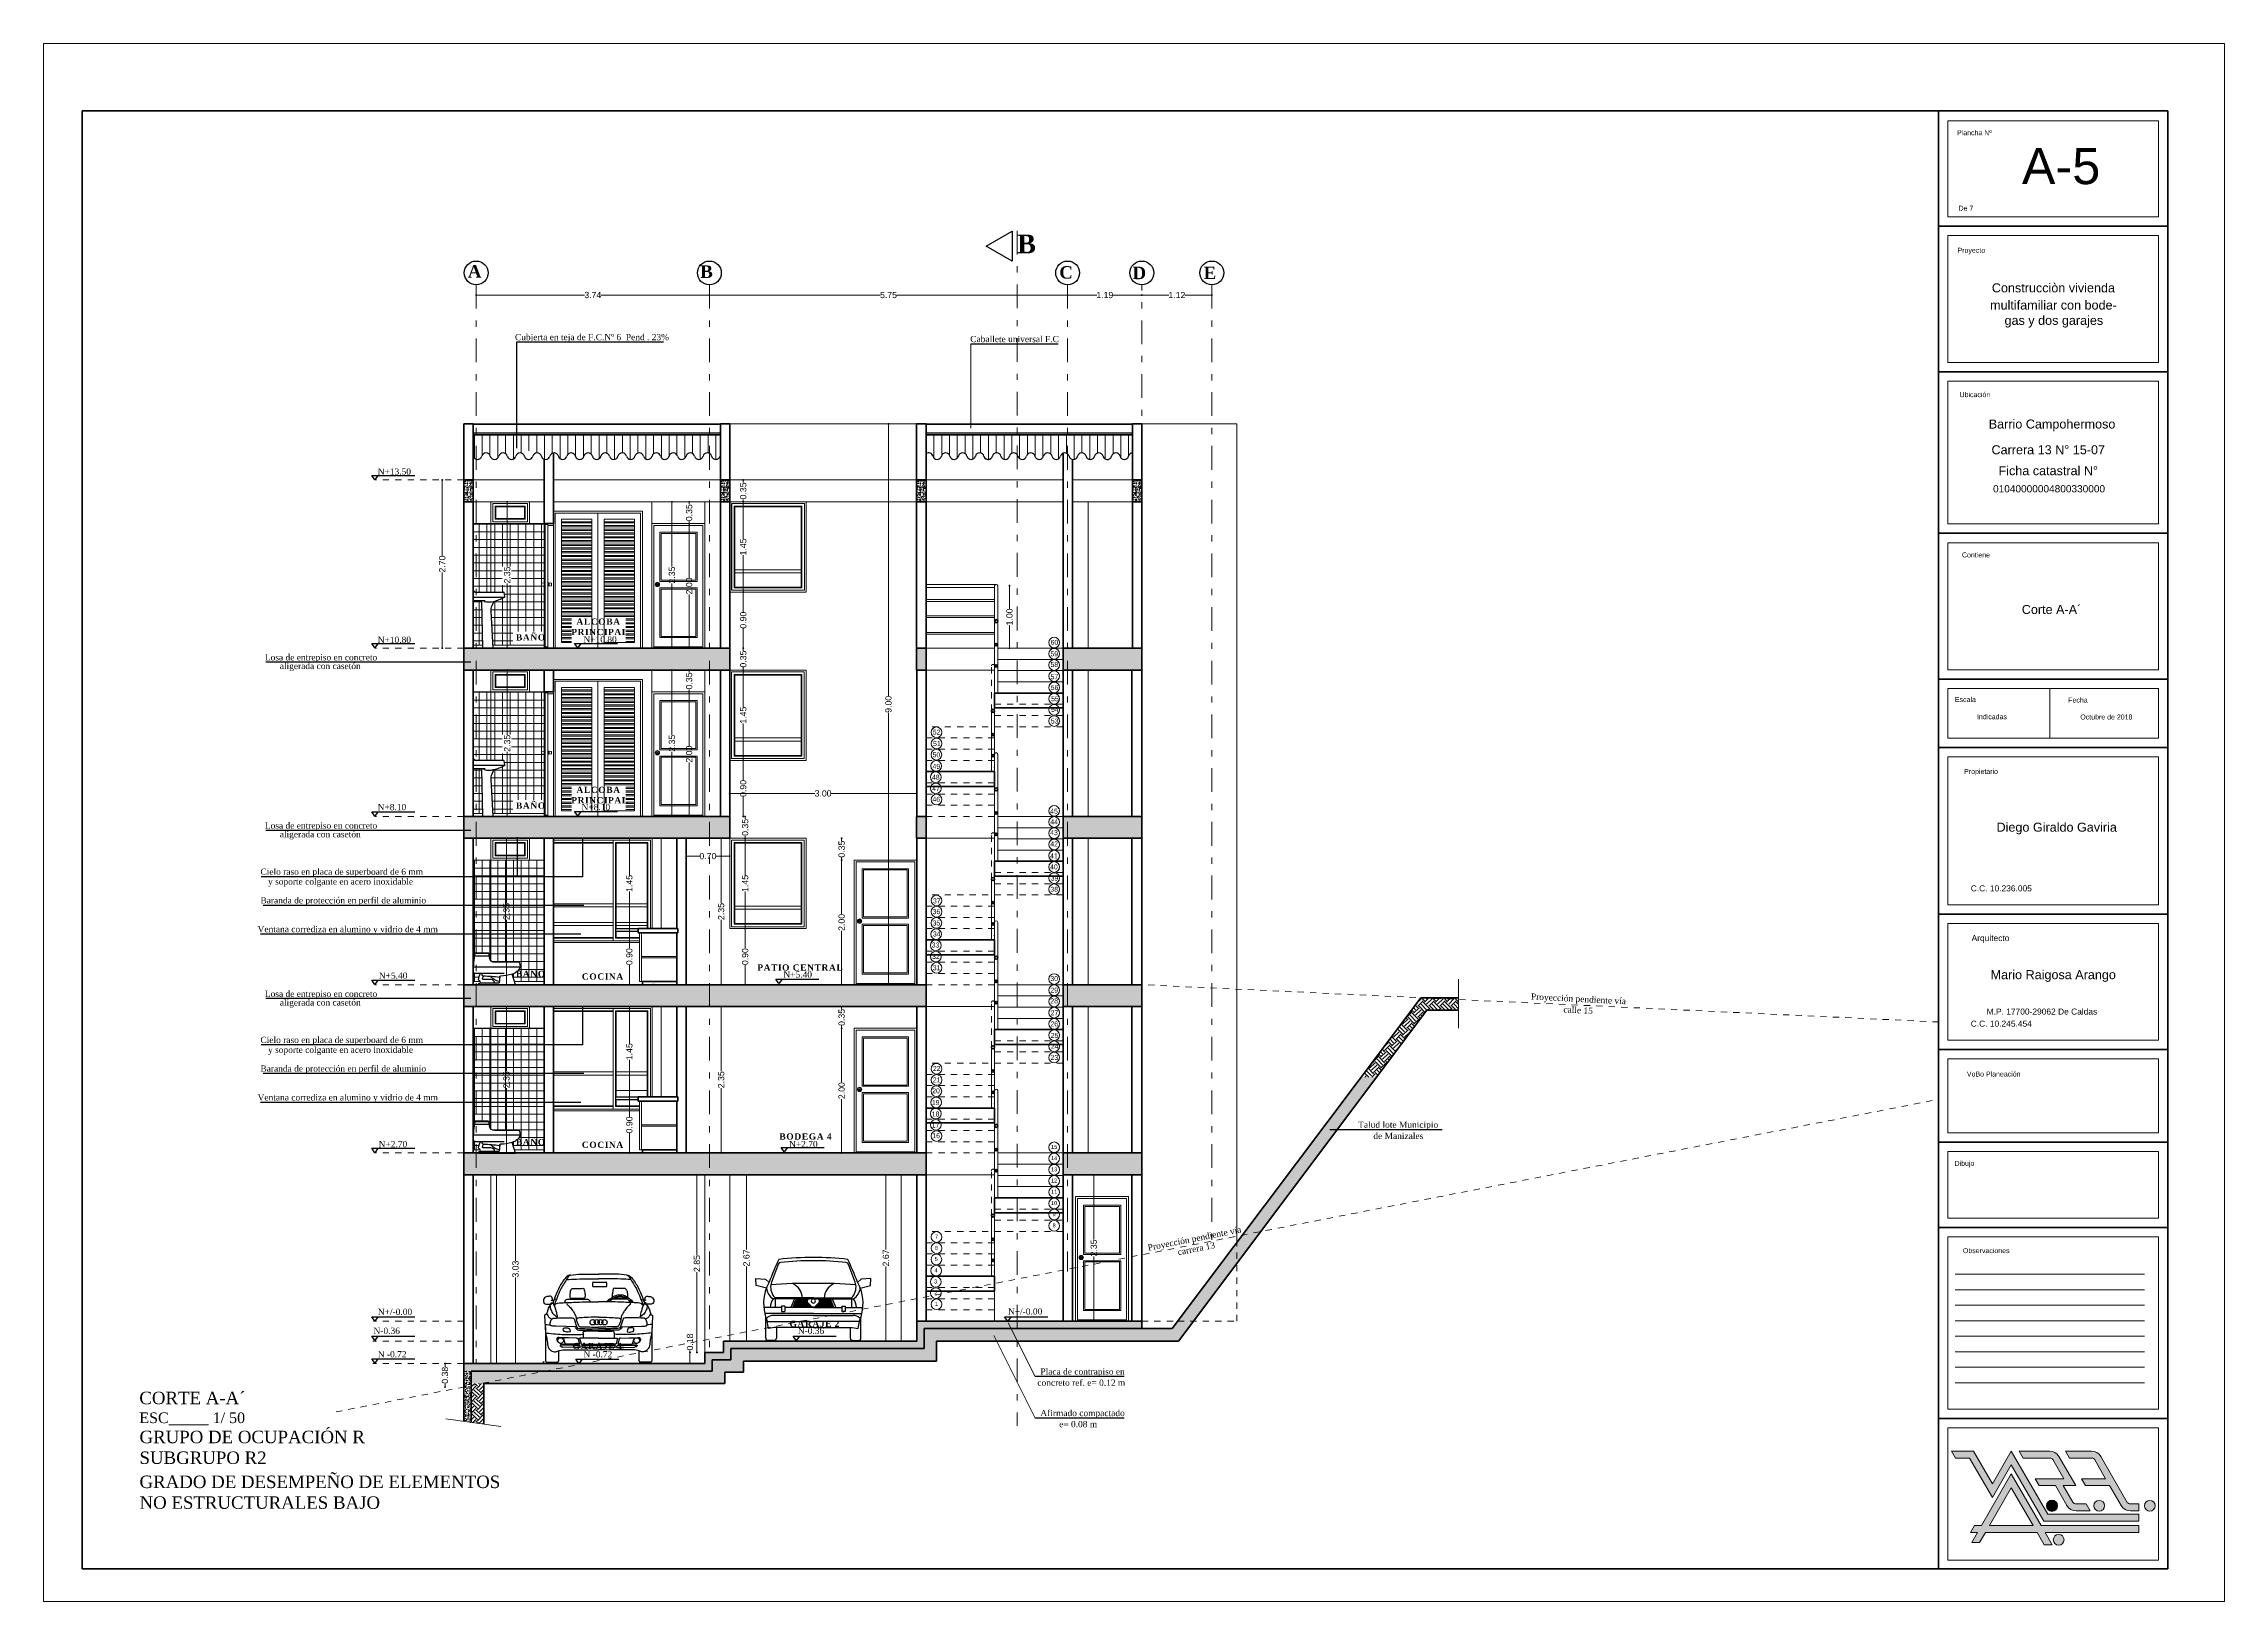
# Model space of a CAD drawing. Header units: inches. Extents: x 2908 to 3459, y -3172 to -55.
# Drawn here: x 3272.71 to 3307.71, y -257.57 to -232.57 of the extents above; entities that cross this region are included whole.
import ezdxf
from ezdxf.enums import TextEntityAlignment as Align

# ---------------------------------------------------------------- set-up
doc = ezdxf.new("R2010")
doc.units = ezdxf.units.IN
doc.header["$MEASUREMENT"] = 0
doc.linetypes.add('ACAD_ISO03W100', pattern=[30, 12, -18])
doc.linetypes.add('DASHDOT', pattern=[25.4, 12.7, -6.35, 0, -6.35])
for name, color, linetype, lineweight in [('A_TEXT_NOT', 6, 'Continuous', 5), ('Capa2', 1, 'Continuous', 25), ('closet', 42, 'Continuous', 25), ('closets', 32, 'Continuous', 18), ('COLUMNAS', 1, 'Continuous', 35), ('COTA', 1, 'Continuous', 9), ('COTAS 01', 1, 'Continuous', 25), ('E-EJES', 1, 'DASHDOT', 5), ('Estructura', 1, 'Continuous', 40), ('linea de cotas', 7, 'Continuous', 5), ('LINEAS DE PROYECCIÒN', 74, 'ACAD_ISO03W100', 18), ('logo 2', 1, 'Continuous', 0), ('Líneas Márgen', 7, 'Continuous', 9), ('muebles madera', 44, 'Continuous', 18), ('MUROS', 8, 'Continuous', 30), ('muros 2', 5, 'Continuous', 40), ('muros bajitos', 4, 'Continuous', 15), ('Márgen', 7, 'Continuous', 80), ('PISO', 33, 'Continuous', 18), ('puertas aptos', 33, 'Continuous', 9), ('teja cortada', 252, 'Continuous', 30)]:
    doc.layers.add(name, color=color, linetype=linetype, lineweight=lineweight)
for name, color, linetype in [('BORDER', 1, 'Continuous'), ('MUE', 124, 'Continuous'), ('TEXTO', 4, 'Continuous'), ('WB_GUIA', 3, 'Continuous'), ('WB_VEHICULOS', 7, 'Continuous')]:
    doc.layers.add(name, color=color, linetype=linetype)
doc.styles.add('Arial new', font='arial.ttf')
doc.styles.add('CONSTRUCTORA', font='times.ttf', dxfattribs={"height": 0.3})
doc.styles.add('Villanueva', font='swissek.ttf')
doc.dimstyles.new('GUS', dxfattribs={"dimtxt": 0.1, "dimasz": 0.03, "dimexe": 0.05, "dimexo": 0.05, "dimgap": 0.005, "dimtad": 0, "dimzin": 1, "dimdsep": 46, "dimtxsty": 'Arial new', "dimblk": 'DOT', "dimcen": 0.01, "dimse1": 1, "dimse2": 1, "dimclrd": 1, "dimclre": 252, "dimclrt": 1, "dimaunit": 1, "dimadec": 0, "dimazin": 2, "dimtfac": 1, "dimtmove": 0, "dimatfit": 2, "dimldrblk": 'ARCHTICK', "dimfxl": 1, "dimlwd": -1, "dimlwe": -1, "dimarcsym": 1})
pattern_1 = [(50, (0, 0), (0.0717260183, -0.0062752135), [0.0075, -0.0825]), (355, (0, 0), (-0.0138751334, 0.0752192134), [0.006, -0.066]), (100.4514, (0.00598, -0.00052), (0.0578509382, 0.0689439542), [0.006374019, -0.0701142112]), (46.1842, (0, 0.02), (0.1067241049, -0.0165519014), [0.01125, -0.12375]), (96.6356, (0.00889, 0.01862), (0.0934662706, 0.097411787), [0.0095610288, -0.1051713]), (351.1842, (0, 0.02), (0.0934661945, 0.09741186), [0.009, -0.099]), (21, (0.01, 0.015), (0.0596907052, -0.0402618891), [0.0075, -0.0825]), (326, (0.01, 0.015), (0.0243315332, 0.0725150045), [0.006, -0.066]), (71.4514, (0.014974, 0.011645), (0.0840222629, 0.0322530497), [0.006374019, -0.0701142112]), (37.5, (0, 0), (0.00121598553, 0.03328938538), [0, -0.0652, 0, -0.067, 0, -0.06625]), (7.5, (0, 0), (0.02630695374, 0.0394411712), [0, -0.0382, 0, -0.0637, 0, -0.02525]), (327.5, (-0.0223, 0), (0.05338224362, -0.00225548717), [0, -0.025, 0, -0.078, 0, -0.1035]), (317.5, (-0.0323, 0), (0.05831861693, 0.01001049823), [0, -0.0325, 0, -0.0518, 0, -0.0735])]

msp = doc.modelspace()

# ---------------------------------------------------------------- texts
at = {"layer": 'A_TEXT_NOT', "attachment_point": 2, "rotation": 359.9982, "line_spacing_factor": 0.938532}
for s, insert, char_height, width in [('60', (3288.934, -242.137), 0.08, 0.28619), ('59', (3288.931, -242.321), 0.08, 0.28619), ('58', (3288.932, -242.492), 0.08, 0.28619), ('57', (3288.934, -242.688), 0.08, 0.28619), ('56', (3288.935, -242.86), 0.08, 0.28619), ('54', (3288.941, -243.213), 0.08, 0.28619), ('55', (3288.943, -243.042), 0.08, 0.28619), ('52', (3287.042, -243.578), 0.08, 0.28619), ('53', (3288.938, -243.4), 0.08, 0.28619), ('50', (3287.04, -243.942), 0.08, 0.28619), ('51', (3287.047, -243.762), 0.08, 0.28619), ('49', (3287.039, -244.128), 0.08, 0.28619), ('48', (3287.03, -244.302), 0.08, 0.28619), ('47', (3287.033, -244.484), 0.08, 0.28619), ('46', (3287.038, -244.655), 0.08, 0.28619), ('45', (3288.927, -244.846), 0.08, 0.28619), ('43', (3288.927, -245.191), 0.08, 0.28619), ('44', (3288.929, -245.017), 0.08, 0.28619), ('41', (3288.925, -245.565), 0.08, 0.28619), ('42', (3288.929, -245.372), 0.08, 0.28619), ('40', (3288.926, -245.74), 0.08, 0.28619), ('39', (3288.935, -245.921), 0.08, 0.28619), ('37', (3287.046, -246.286), 0.08, 0.28619), ('38', (3288.93, -246.099), 0.08, 0.28619), ('35', (3287.039, -246.641), 0.08, 0.28619), ('36', (3287.04, -246.459), 0.08, 0.28619), ('33', (3287.025, -246.994), 0.08, 0.28619), ('34', (3287.044, -246.817), 0.08, 0.28619), ('32', (3287.032, -247.178), 0.08, 0.28619), ('31', (3287.043, -247.36), 0.08, 0.28619), ('30', (3288.93, -247.533), 0.08, 0.28619), ('29', (3288.93, -247.717), 0.08, 0.28619), ('28', (3288.929, -247.891), 0.08, 0.28619), ('27', (3288.935, -248.082), 0.08, 0.28619), ('26', (3288.932, -248.26), 0.08, 0.28619), ('25', (3288.937, -248.445), 0.08, 0.28619), ('23', (3288.934, -248.799), 0.08, 0.28619), ('24', (3288.937, -248.619), 0.08, 0.28619), ('21', (3287.043, -249.16), 0.08, 0.28619), ('22', (3287.044, -248.976), 0.08, 0.28619), ('19', (3287.028, -249.523), 0.08, 0.28619), ('20', (3287.033, -249.333), 0.08, 0.28619), ('18', (3287.026, -249.706), 0.08, 0.28619), ('17', (3287.026, -249.883), 0.08, 0.28619), ('16', (3287.035, -250.053), 0.08, 0.28619), ('15', (3288.929, -250.242, -7.182), 0.064, 0.22895), ('14', (3288.929, -250.422, -7.182), 0.064, 0.22895), ('13', (3288.929, -250.602, -7.182), 0.064, 0.22895), ('12', (3288.929, -250.782, -7.182), 0.064, 0.22895), ('11', (3288.929, -250.962, -7.182), 0.064, 0.22895), ('10', (3288.929, -251.144, -7.182), 0.064, 0.22895), ('9', (3288.929, -251.322), 0.064, 0.22895), ('8', (3288.929, -251.502), 0.064, 0.22895), ('7', (3287.04, -251.682), 0.064, 0.22895), ('6', (3287.041, -251.862), 0.064, 0.22895), ('4', (3287.035, -252.222), 0.064, 0.22895), ('5', (3287.037, -252.042), 0.064, 0.22895), ('3', (3287.028, -252.402), 0.064, 0.22895), ('2', (3287.03, -252.582), 0.064, 0.22895), ('1', (3287.04, -252.762), 0.064, 0.22895)]:
    msp.add_mtext(s, dxfattribs=dict(at, insert=insert, char_height=char_height, width=width))
at = {"layer": 'COTAS 01', "char_height": 0.1, "attachment_point": 1, "style": 'CONSTRUCTORA'}
for s, insert, rotation in [('N+13.50', (3278.073, -239.387), 0.1492), ('N+10.80', (3278.073, -242.087), 0.1492), ('N+10.80', (3281.375, -242.081), 0.1492), ('N+8.10', (3278.072, -244.771), 0.1492), ('N+8.10', (3281.345, -244.771), 0.1492), ('N+5.40', (3278.091, -247.476), 0.1492), ('N+5.40', (3284.584, -247.458), 0.1492), ('N+2.70', (3278.088, -250.18), 0.1492), ('N+2.70', (3284.675, -250.18), 0.1492), ('N+/-0.00', (3278.075, -252.872, 8.213), 0.1474), ('N+/-0.00', (3288.188, -252.865, 8.213), 0.1474), ('N-0.36', (3278.006, -253.176, 8.213), 0.1474), ('N-0.36', (3284.815, -253.176, 8.213), 0.1474), ('N -0.72', (3278.074, -253.553, 1.031), 0.1474), ('N -0.72', (3281.376, -253.553, 1.031), 0.1474)]:
    msp.add_mtext_dynamic_manual_height_columns(s, width=0.82803, gutter_width=0.5, heights=[0], dxfattribs=dict(at, insert=insert, rotation=rotation))
at = {"layer": 'linea de cotas', "style": 'Villanueva'}
for s, height, p in [('Plancha Nº', 0.0804, (3303.7, -233.996)), ('A-5', 0.5786, (3305.09, -234.538)), ('De 7', 0.0804, (3303.563, -235.21)), ('Proyecto', 0.0804, (3303.65, -235.897)), ('Construcciòn vivienda', 0.14466, (3304.967, -236.483, 4.802)), (' multifamiliar con bode-', 0.14466, (3304.939, -236.761)), ('gas y dos garajes', 0.14466, (3304.974, -237.027)), ('Ubicación', 0.0804, (3303.707, -238.199)), ('Barrio Campohermoso', 0.14466, (3304.945, -238.691)), ('Carrera 13 N° 15-07', 0.14466, (3304.884, -239.086)), ('Ficha catastral N°', 0.14466, (3304.884, -239.419)), ('01040000004800330000', 0.11573, (3304.897, -239.712)), ('Contiene', 0.0804, (3303.724, -240.772)), ('Corte A-A´', 0.1447, (3304.937, -241.645)), ('Escala', 0.0804, (3303.554, -243.092)), ('Fecha', 0.0804, (3305.361, -243.101)), ('Indicadas', 0.0804, (3303.981, -243.369)), ('Octubre de 2018', 0.08036, (3305.817, -243.373)), ('Propietario', 0.08036, (3303.806, -244.259)), ('Diego Giraldo Gaviria', 0.14466, (3305.02, -245.161)), ('C.C. 10.236.005', 0.09644, (3304.131, -246.125)), ('Arquitecto ', 0.09644, (3303.976, -246.935)), ('Mario Raigosa Arango', 0.14466, (3304.964, -247.528)), ('M.P. 17700-29062 De Caldas', 0.09644, (3304.783, -248.1)), ('C.C. 10.245.454', 0.09644, (3304.131, -248.296)), ('VoBo Planeación', 0.08036, (3304.009, -249.102)), ('Dibujo', 0.0804, (3303.539, -250.548)), ('Observaciones', 0.08036, (3303.889, -251.937))]:
    msp.add_text(s, height=height, dxfattribs=at).set_placement(p, align=Align.MIDDLE)
at = {"layer": 'TEXTO', "style": 'CONSTRUCTORA'}
for s, rotation, p in [('Cubierta en teja de F.C.Nº 6  Pend . 23%%%', 0.0038, (3280.276, -237.328)), ('Caballete universal F.C', 0.0038, (3287.583, -237.359)), ('Losa de entrepiso en concreto', 0.0038, (3276.262, -242.467)), ('aligerada con casetón', 0.0038, (3276.501, -242.606)), ('Losa de entrepiso en concreto', 0.0038, (3276.262, -245.167, 7.182)), ('aligerada con casetón', 0.0038, (3276.501, -245.306, 7.182)), ('Cielo raso en placa de superboard de 6 mm', 0.0038, (3276.191, -245.907)), ('y soporte colgante en acero inoxidable', 0.0038, (3276.313, -246.065)), ('Baranda de protección en perfil de aluminio', 0.0038, (3276.191, -246.367)), ('Ventana corrediza en alumino y vidrio de 4 mm ', 0.0038, (3276.145, -246.829)), ('Losa de entrepiso en concreto', 0.0038, (3276.262, -247.867)), ('aligerada con casetón', 0.0038, (3276.501, -248.006)), ('Proyección pendiente vía ', 357.1489, (3296.579, -247.909)), ('calle 15', 357.1489, (3297.1, -248.117)), ('Cielo raso en placa de superboard de 6 mm', 0.0038, (3276.191, -248.607, -7.182)), ('y soporte colgante en acero inoxidable', 0.0038, (3276.313, -248.765, -7.182)), ('Baranda de protección en perfil de aluminio', 0.0038, (3276.191, -249.067, -7.182)), ('Ventana corrediza en alumino y vidrio de 4 mm ', 0.0038, (3276.145, -249.529, -7.182)), ('Talud lote Municipio ', 0.0038, (3293.809, -249.968)), ('de Manizales', 0.0038, (3294.053, -250.147)), ('Proyección pendiente vía ', 11.1468, (3290.442, -251.941)), ('carrera 13 ', 11.1468, (3290.922, -252.014)), ('concreto ref. e= 0.12 m', 0.0038, (3288.66, -254.108)), ('Placa de contrapiso en ', 0.0038, (3288.708, -253.929)), ('Afirmado compactado', 0.0038, (3288.708, -254.595)), ('  e= 0.08 m', 0.0038, (3288.934, -254.773))]:
    msp.add_text(s, height=0.1, rotation=rotation, dxfattribs=at).set_placement(p)
for s, insert, char_height, width, attachment_point in [('{\\fTimes New Roman|b1|i0|c0|p18;\\T1.1;B}', (3288.667, -235.633), 0.3, 7.08828, 3), ('{\\fTimes New Roman|b1|i0|c0|p18;\\T1.1;  ALCOBA \\PPRINCIPAL}', (3281.179, -241.794), 0.1, 2.36276, 1), ('{\\fTimes New Roman|b1|i0|c0|p18;\\T1.1;BAÑO}', (3280.292, -242.047, 7.667), 0.1, 2.36276, 1), ('{\\fTimes New Roman|b1|i0|c0|p18;\\T1.1;  ALCOBA \\PPRINCIPAL}', (3281.179, -244.494), 0.1, 2.36276, 1), ('{\\fTimes New Roman|b1|i0|c0|p18;\\T1.1;BAÑO}', (3280.292, -244.747, 7.667), 0.1, 2.36276, 1), ('{\\fTimes New Roman|b1|i0|c0|p18;\\T1.1;BAÑO}', (3280.292, -247.447, 0), 0.1, 2.36276, 1), ('{\\fTimes New Roman|b1|i0|c0|p18;\\T1.1;PATIO CENTRAL}', (3284.166, -247.345), 0.1, 2.36276, 1), ('{\\fTimes New Roman|b1|i0|c0|p18;\\T1.1;COCINA}', (3281.349, -247.49, 7.667), 0.1, 2.36276, 1), ('{\\fTimes New Roman|b1|i0|c0|p18;\\T1.1;BAÑO}', (3280.292, -250.147, 0), 0.1, 2.36276, 1), ('{\\fTimes New Roman|b1|i0|c0|p18;\\T1.1;COCINA}', (3281.349, -250.19), 0.1, 2.36276, 1), ('{\\fTimes New Roman|b1|i0|c0|p18;\\T1.1;BODEGA 4 }', (3284.52, -250.057), 0.1, 2.36276, 1)]:
    msp.add_mtext(s, dxfattribs=dict(at, insert=insert, char_height=char_height, width=width, attachment_point=attachment_point))
for s, insert, char_height, width, attachment_point, rotation in [('{\\fTimes New Roman|b1|i0|c0|p18;\\T1.1;A}', (3279.76, -236.123), 0.2, 4.72552, 3, 0.0018), ('{\\fTimes New Roman|b1|i0|c0|p18;\\T1.1;B  }', (3283.471, -236.128), 0.2, 4.72552, 3, 0.0018), ('{\\fTimes New Roman|b1|i0|c0|p18;\\T1.1;C}', (3289.252, -236.139), 0.2, 4.72552, 3, 0.0018), ('{\\fTimes New Roman|b1|i0|c0|p18;\\T1.1;D }', (3290.427, -236.148), 0.2, 4.72552, 3, 0.0018), ('{\\fTimes New Roman|b1|i0|c0|p18;\\T1.1;E }', (3291.55, -236.148), 0.2, 4.72552, 3, 0.0018), ('{\\fTimes New Roman|b1|i0|c0|p18;\\T1.1;GARAJE 2}', (3284.682, -253.062, 1.031), 0.1, 2.36276, 1, 359.9982), ('{\\fTimes New Roman|b1|i0|c0|p18;\\T1.1;GARAJE 1}', (3281.201, -253.419, 1.031), 0.1, 2.36276, 1, 359.9982)]:
    msp.add_mtext(s, dxfattribs=dict(at, insert=insert, char_height=char_height, width=width, attachment_point=attachment_point, rotation=rotation))
at = {"layer": 'TEXTO', "char_height": 0.17, "attachment_point": 1, "style": 'CONSTRUCTORA'}
for s, insert in [('\\A1;{\\H1.1765x;CORTE A-A´\\P\\H0.85x;ESC_____ 1/ 50\\P  }', (3274.247, -254.203)), ('\\A1;{\\H1.1765x;GRUPO DE OCUPACIÓN R\\PSUBGRUPO R2\\H0.85x; }', (3274.25, -254.829)), ('\\A1;{\\H1.1765x;GRADO DE DESEMPEÑO DE ELEMENTOS\\PNO ESTRUCTURALES BAJO}', (3274.25, -255.549))]:
    msp.add_mtext_dynamic_manual_height_columns(s, width=7.10696, gutter_width=1.25, heights=[0], dxfattribs=dict(at, insert=insert))

# ---------------------------------------------------------------- blocks, each defined once
blk = doc.blocks.new('_Dot')
at = {"color": 0, "linetype": 'ByBlock', "lineweight": -2}
blk.add_line((-0.5, 0), (-1, 0), dxfattribs=at)
at = {"color": 0, "linetype": 'ByBlock', "const_width": 0.5}
blk.add_lwpolyline([(-0.25, 0, 1), (0.25, 0, 1)], format="xyb", close=True, dxfattribs=at)
blk = doc.blocks.new('*D4695')
at = {"layer": 'COTA', "color": 1, "linetype": 'Continuous', "transparency": 16777216}
for p, q in [((3280.139, -248.051), (3280.139, -249.06)), ((3280.139, -250.341), (3280.139, -249.332))]:
    blk.add_line(p, q, dxfattribs=at)
at = {"layer": 'Defpoints', "color": 0, "transparency": 16777216}
for p in [(3279.604, -248.021), (3280.139, -248.021), (3279.604, -250.371)]:
    blk.add_point(p, dxfattribs=at)
at = {"layer": 'COTA', "color": 1, "transparency": 16777216, "xscale": 0.03, "yscale": 0.03, "zscale": 0.03}
for p, rotation in [((3280.139, -248.021), 90), ((3280.139, -250.371), 270)]:
    blk.add_blockref('_Dot', p, dxfattribs=dict(at, rotation=rotation))
at = {"layer": 'COTA', "color": 1, "transparency": 16777216, "insert": (3280.139, -249.196), "char_height": 0.1, "attachment_point": 5, "rotation": 90, "style": 'Arial new'}
blk.add_mtext('2.35', dxfattribs=at)
blk = doc.blocks.new('_ArchTick')
at = {"color": 0, "linetype": 'ByBlock', "const_width": 0.15}
blk.add_lwpolyline([(-0.5, -0.5), (0.5, 0.5)], dxfattribs=at)
blk = doc.blocks.new('*D4696')
at = {"layer": 'COTA', "color": 1, "linetype": 'Continuous', "transparency": 16777216}
for p, q in [((3280.139, -245.351), (3280.139, -246.36)), ((3280.139, -247.641), (3280.139, -246.632))]:
    blk.add_line(p, q, dxfattribs=at)
at = {"layer": 'Defpoints', "color": 0, "transparency": 16777216}
for p in [(3279.604, -245.321), (3280.139, -245.321), (3279.604, -247.671)]:
    blk.add_point(p, dxfattribs=at)
at = {"layer": 'COTA', "color": 1, "transparency": 16777216, "xscale": 0.03, "yscale": 0.03, "zscale": 0.03}
for p, rotation in [((3280.139, -245.321), 90), ((3280.139, -247.671), 270)]:
    blk.add_blockref('_Dot', p, dxfattribs=dict(at, rotation=rotation))
at = {"layer": 'COTA', "color": 1, "transparency": 16777216, "insert": (3280.139, -246.496), "char_height": 0.1, "attachment_point": 5, "rotation": 90, "style": 'Arial new'}
blk.add_mtext('2.35', dxfattribs=at)
blk = doc.blocks.new('*D4697')
at = {"layer": 'COTA', "color": 1, "linetype": 'Continuous', "transparency": 16777216}
for p, q in [((3280.151, -242.651), (3280.151, -243.66)), ((3280.151, -244.941), (3280.151, -243.932))]:
    blk.add_line(p, q, dxfattribs=at)
at = {"layer": 'Defpoints', "color": 0, "transparency": 16777216}
for p in [(3280.151, -242.621), (3286.723, -242.621), (3279.604, -244.971)]:
    blk.add_point(p, dxfattribs=at)
at = {"layer": 'COTA', "color": 1, "transparency": 16777216, "xscale": 0.03, "yscale": 0.03, "zscale": 0.03}
for p, rotation in [((3280.151, -242.621), 90), ((3280.151, -244.971), 270)]:
    blk.add_blockref('_Dot', p, dxfattribs=dict(at, rotation=rotation))
at = {"layer": 'COTA', "color": 1, "transparency": 16777216, "insert": (3280.151, -243.796), "char_height": 0.1, "attachment_point": 5, "rotation": 90, "style": 'Arial new'}
blk.add_mtext('2.35', dxfattribs=at)
blk = doc.blocks.new('*D4698')
at = {"layer": 'COTA', "color": 1, "linetype": 'Continuous', "transparency": 16777216}
for p, q in [((3289.565, -250.751), (3289.565, -251.76)), ((3289.565, -253.041), (3289.565, -252.032))]:
    blk.add_line(p, q, dxfattribs=at)
at = {"layer": 'Defpoints', "color": 0, "transparency": 16777216}
for p in [(3289.223, -250.721), (3289.565, -250.721), (3289.223, -253.071)]:
    blk.add_point(p, dxfattribs=at)
at = {"layer": 'COTA', "color": 1, "transparency": 16777216, "xscale": 0.03, "yscale": 0.03, "zscale": 0.03}
for p, rotation in [((3289.565, -250.721), 90), ((3289.565, -253.071), 270)]:
    blk.add_blockref('_Dot', p, dxfattribs=dict(at, rotation=rotation))
at = {"layer": 'COTA', "color": 1, "transparency": 16777216, "insert": (3289.565, -251.896), "char_height": 0.1, "attachment_point": 5, "rotation": 90, "style": 'Arial new'}
blk.add_mtext('2.35', dxfattribs=at)
blk = doc.blocks.new('sanitario lateral')
at = {"layer": 'MUE', "linetype": 'Continuous'}
for p, q in [((-1853.828, 771.798), (-1853.842, 771.718)), ((-1853.603, 771.756), (-1853.836, 771.756)), ((-1853.61, 771.796), (-1853.829, 771.796)), ((-1853.62, 771.806), (-1853.818, 771.806)), ((-1854.324, 771.643), (-1854.336, 771.579)), ((-1854.336, 771.576), (-1853.587, 771.576)), ((-1854.314, 771.651), (-1853.921, 771.651)), ((-1854.257, 771.291), (-1854.205, 771.461)), ((-1854.077, 771.471), (-1853.616, 771.471)), ((-1854.006, 771.422), (-1853.997, 771.321)), ((-1853.724, 771.451), (-1853.724, 771.471)), ((-1853.667, 771.291), (-1854.257, 771.291)), ((-1853.692, 771.321), (-1853.997, 771.321)), ((-1853.729, 771.379), (-1853.862, 771.379)), ((-1853.667, 771.296), (-1853.667, 771.291))]:
    blk.add_line(p, q, dxfattribs=at)
for centre, radius, start, end in [((-1853.818, 771.796), 0.01, 90, 170.0872), ((-1853.62, 771.796), 0.01, 10.1628, 90), ((-1855.14, 771.524), 1.554, 359.1543, 10.1628), ((-1854.326, 771.577), 0.01, 168.8185, 202.9109), ((-1854.158, 771.649), 0.193, 202.9109, 255.8599), ((-1854.314, 771.641), 0.01, 90, 168.8185), ((-1854.02, 772.014), 0.583, 251.4882, 270.3818), ((-1854.016, 771.421), 0.01, 5.1944, 90.3818), ((-1853.758, 769.899), 1.533, 89.4792, 99.2748), ((-1854.073, 771.634), 0.302, 284.2645, 317.1291), ((-1853.921, 771.731), 0.08, 270, 350.0872), ((-1853.744, 771.451), 0.02, 270, 0), ((-1853.93, 771.348), 0.204, 8.784, 24.1867), ((-1853.93, 771.348), 0.264, 5.1396, 27.9077), ((-1853.616, 771.501), 0.03, 270, 359.1543), ((-1853.862, 771.321), 0.0575, 90, 180), ((-1853.652, 771.324), 0.0401, 123.2385, 183.7081), ((-1853.692, 771.296), 0.025, 0, 90), ((-1853.682, 771.37), 0.015, 303.2385, 5.1396)]:
    blk.add_arc(centre, radius, start, end, dxfattribs=at)
blk = doc.blocks.new('puerta acceso')
at = {"layer": 'puertas aptos'}
for p, q in [((2162.129, 1648.362), (2161.129, 1648.362)), ((2161.129, 1648.362), (2161.129, 1646.362)), ((2161.159, 1648.332), (2161.159, 1646.362)), ((2161.159, 1648.332), (2162.099, 1648.332)), ((2161.254, 1648.224), (2161.254, 1647.432)), ((2161.254, 1648.224), (2161.999, 1648.224)), ((2161.274, 1648.204), (2161.274, 1647.452)), ((2161.274, 1648.204), (2161.979, 1648.204)), ((2161.979, 1648.204), (2161.979, 1647.452)), ((2161.999, 1648.224), (2161.999, 1647.432)), ((2162.099, 1648.332), (2162.099, 1646.362)), ((2162.129, 1648.362), (2162.129, 1646.362)), ((2161.274, 1647.452), (2161.979, 1647.452)), ((2161.254, 1647.432), (2161.999, 1647.432)), ((2161.254, 1647.332), (2161.999, 1647.332)), ((2161.254, 1647.332), (2161.254, 1646.532)), ((2161.274, 1647.312), (2161.979, 1647.312)), ((2161.274, 1647.312), (2161.274, 1646.552)), ((2161.979, 1647.312), (2161.979, 1646.552)), ((2161.999, 1647.332), (2161.999, 1646.532)), ((2161.254, 1646.532), (2161.999, 1646.532)), ((2161.274, 1646.552), (2161.979, 1646.552)), ((2161.159, 1646.382), (2162.099, 1646.382))]:
    blk.add_line(p, q, dxfattribs=at)
for radius in [0.035, 0.025, 0.005]:
    blk.add_circle((2161.213, 1647.382), radius, dxfattribs=at)
blk = doc.blocks.new('AUTO FRONTAL')
at = {"layer": 'WB_GUIA', "color": 102}
for p, q in [((2171.255, 1653.465), (2171.28, 1653.465)), ((2171.268, 1653.478), (2171.268, 1653.453))]:
    blk.add_line(p, q, dxfattribs=at)
at = {"layer": 'WB_VEHICULOS', "color": 102}
for p, q in [((2171.661, 1654.476), (2171.965, 1654.478)), ((2171.718, 1654.493), (2171.915, 1654.493)), ((2171.735, 1654.652), (2171.889, 1654.652)), ((2172.057, 1654.686), (2172.057, 1654.743)), ((2172.065, 1654.751), (2172.271, 1654.751)), ((2172.271, 1654.678), (2172.065, 1654.678)), ((2172.278, 1654.743), (2172.278, 1654.686)), ((2172.623, 1654.476), (2172.366, 1654.478)), ((2172.586, 1654.493), (2172.388, 1654.493)), ((2172.569, 1654.652), (2172.415, 1654.652)), ((2171.312, 1654.235), (2171.285, 1654.214)), ((2171.285, 1654.214), (2171.301, 1653.937)), ((2171.763, 1654.146), (2171.799, 1654.032)), ((2172.541, 1654.146), (2172.504, 1654.032)), ((2172.992, 1654.235), (2173.018, 1654.214)), ((2173.018, 1654.214), (2173.003, 1653.937)), ((2171.301, 1654.024), (2171.301, 1653.485)), ((2171.799, 1654.032), (2171.466, 1654.043)), ((2171.669, 1653.856), (2171.545, 1653.859)), ((2171.58, 1653.856), (2171.615, 1653.754)), ((2171.846, 1653.754), (2171.615, 1653.754)), ((2171.799, 1653.854), (2171.669, 1653.856)), ((2171.824, 1653.837), (2171.846, 1653.754)), ((2172.152, 1653.852), (2171.847, 1653.852)), ((2171.847, 1653.852), (2171.872, 1653.764)), ((2171.891, 1653.754), (2172.152, 1653.755)), ((2171.902, 1653.936), (2171.902, 1653.852)), ((2172.152, 1653.965), (2171.94, 1653.965)), ((2172.152, 1653.965), (2172.364, 1653.965)), ((2172.152, 1653.852), (2172.457, 1653.852)), ((2172.412, 1653.754), (2172.152, 1653.755)), ((2172.401, 1653.936), (2172.401, 1653.852)), ((2172.457, 1653.852), (2172.431, 1653.764)), ((2172.48, 1653.837), (2172.458, 1653.754)), ((2172.458, 1653.754), (2172.688, 1653.754)), ((2172.504, 1654.032), (2172.837, 1654.043)), ((2172.504, 1653.854), (2172.634, 1653.856)), ((2172.634, 1653.856), (2172.759, 1653.859)), ((2172.723, 1653.856), (2172.688, 1653.754)), ((2173.003, 1654.024), (2173.003, 1653.485)), ((2171.301, 1653.485), (2171.313, 1653.465)), ((2171.313, 1653.465), (2171.49, 1653.465)), ((2171.508, 1653.486), (2171.49, 1653.465)), ((2171.508, 1653.651), (2171.508, 1653.486)), ((2171.74, 1653.737), (2171.551, 1653.741)), ((2171.746, 1653.705), (2171.579, 1653.709)), ((2171.852, 1653.737), (2171.74, 1653.737)), ((2171.863, 1653.705), (2171.746, 1653.705)), ((2171.863, 1653.705), (2171.852, 1653.737)), ((2171.883, 1653.734), (2172.152, 1653.734)), ((2171.894, 1653.703), (2171.883, 1653.734)), ((2171.894, 1653.703), (2172.152, 1653.703)), ((2172.421, 1653.734), (2172.152, 1653.734)), ((2172.41, 1653.703), (2172.152, 1653.703)), ((2172.41, 1653.703), (2172.421, 1653.734)), ((2172.44, 1653.705), (2172.451, 1653.737)), ((2172.44, 1653.705), (2172.558, 1653.705)), ((2172.451, 1653.737), (2172.563, 1653.737)), ((2172.558, 1653.705), (2172.725, 1653.709)), ((2172.563, 1653.737), (2172.752, 1653.741)), ((2172.796, 1653.651), (2172.796, 1653.486)), ((2172.796, 1653.486), (2172.813, 1653.465)), ((2172.991, 1653.465), (2172.813, 1653.465)), ((2173.003, 1653.485), (2172.991, 1653.465))]:
    blk.add_line(p, q, dxfattribs=at)
for centre, major_axis, start_param, end_param in [((2172.065, 1654.743), (0, 0.00801), 0, 1.570796), ((2172.065, 1654.686), (0, 0.00801), 1.570796, 3.141593), ((2172.271, 1654.743), (0, 0.00801), -1.570796, 0), ((2172.271, 1654.686), (0, 0.00801), 3.141593, 4.712389), ((2172.056, 1654.107), (0, 0.0423), 4.712389, 10.995574), ((2172.122, 1654.11), (0, 0.0413), 4.712389, 10.995574), ((2172.181, 1654.11), (0, 0.0413), 4.712389, 10.995574), ((2172.247, 1654.107), (0, 0.0423), 4.712389, 10.995574), ((2171.541, 1653.813), (0, 0.0461), -1.570796, 4.712389), ((2172.763, 1653.813), (0, 0.0461), -1.570796, 4.712389)]:
    blk.add_ellipse(centre, major_axis=major_axis, ratio=0.985583, start_param=start_param, end_param=end_param, dxfattribs=at)
for points, knots in [([(2171.698, 1654.866), (2171.678, 1654.866), (2171.629, 1654.837), (2171.558, 1654.743), (2171.486, 1654.61), (2171.445, 1654.499), (2171.429, 1654.449)], [0, 0, 0, 0, 0.0601891, 0.1576359, 0.3505039, 0.5068541, 0.5068541, 0.5068541, 0.5068541]), ([(2171.698, 1654.866), (2171.671, 1654.85), (2171.618, 1654.767), (2171.52, 1654.61), (2171.47, 1654.462), (2171.437, 1654.375)], [0, 0, 0, 0, 0.0954655, 0.2803949, 0.5547771, 0.5547771, 0.5547771, 0.5547771]), ([(2171.635, 1654.794), (2171.689, 1654.798), (2171.812, 1654.801), (2171.984, 1654.807), (2172.103, 1654.805), (2172.152, 1654.805)], [0, 0, 0, 0, 0.1602553, 0.3709574, 0.5166785, 0.5166785, 0.5166785, 0.5166785]), ([(2171.698, 1654.866), (2171.755, 1654.873), (2171.906, 1654.884), (2172.058, 1654.88), (2172.152, 1654.88)], [0, 0, 0, 0, 0.1718014, 0.4537492, 0.4537492, 0.4537492, 0.4537492]), ([(2172.605, 1654.866), (2172.548, 1654.873), (2172.397, 1654.884), (2172.246, 1654.88), (2172.152, 1654.88)], [0, 0, 0, 0, 0.1718014, 0.4537492, 0.4537492, 0.4537492, 0.4537492]), ([(2172.668, 1654.794), (2172.615, 1654.798), (2172.491, 1654.801), (2172.319, 1654.807), (2172.2, 1654.805), (2172.152, 1654.805)], [0, 0, 0, 0, 0.1602553, 0.3709574, 0.5166785, 0.5166785, 0.5166785, 0.5166785]), ([(2172.605, 1654.866), (2172.625, 1654.866), (2172.674, 1654.837), (2172.745, 1654.743), (2172.818, 1654.61), (2172.858, 1654.499), (2172.875, 1654.449)], [0, 0, 0, 0, 0.0601891, 0.1576359, 0.3505039, 0.5068541, 0.5068541, 0.5068541, 0.5068541]), ([(2172.605, 1654.866), (2172.632, 1654.85), (2172.686, 1654.767), (2172.783, 1654.61), (2172.834, 1654.462), (2172.867, 1654.375)], [0, 0, 0, 0, 0.0954655, 0.2803949, 0.5547771, 0.5547771, 0.5547771, 0.5547771]), ([(2171.41, 1654.46), (2171.41, 1654.467), (2171.409, 1654.483), (2171.407, 1654.507), (2171.382, 1654.532), (2171.342, 1654.519), (2171.299, 1654.519), (2171.269, 1654.485), (2171.264, 1654.446), (2171.274, 1654.407), (2171.314, 1654.392), (2171.345, 1654.404), (2171.384, 1654.397), (2171.389, 1654.42), (2171.41, 1654.423), (2171.418, 1654.414), (2171.423, 1654.413)], [0, 0, 0, 0, 0.0196918, 0.0469339, 0.0687702, 0.1165404, 0.1581289, 0.1948659, 0.237537, 0.2735027, 0.3011615, 0.3532, 0.3786345, 0.3957657, 0.4128505, 0.428549, 0.428549, 0.428549, 0.428549]), ([(2171.391, 1654.455), (2171.395, 1654.46), (2171.411, 1654.462), (2171.425, 1654.458), (2171.43, 1654.453)], [0, 0, 0, 0, 0.02044679, 0.04135512, 0.04135512, 0.04135512, 0.04135512]), ([(2171.474, 1654.473), (2171.458, 1654.474), (2171.424, 1654.461), (2171.418, 1654.411), (2171.432, 1654.388), (2171.437, 1654.375)], [0, 0, 0, 0, 0.047564, 0.0877206, 0.1283319, 0.1283319, 0.1283319, 0.1283319]), ([(2171.661, 1654.476), (2171.653, 1654.475), (2171.639, 1654.473), (2171.622, 1654.464), (2171.612, 1654.451), (2171.606, 1654.437), (2171.604, 1654.427), (2171.603, 1654.421)], [0, 0, 0, 0, 0.548928, 1.06378, 1.433579, 1.776931, 2.192959, 2.192959, 2.192959, 2.192959]), ([(2171.702, 1654.619), (2171.698, 1654.607), (2171.69, 1654.581), (2171.692, 1654.543), (2171.686, 1654.514), (2171.695, 1654.497), (2171.705, 1654.491), (2171.713, 1654.493), (2171.718, 1654.493)], [0, 0, 0, 0, 0.036683, 0.0803571, 0.1106049, 0.1229673, 0.1321338, 0.145492, 0.145492, 0.145492, 0.145492]), ([(2171.702, 1654.619), (2171.704, 1654.624), (2171.709, 1654.634), (2171.72, 1654.646), (2171.73, 1654.652), (2171.735, 1654.652)], [0, 0, 0, 0, 0.01512727, 0.03338977, 0.04812819, 0.04812819, 0.04812819, 0.04812819]), ([(2171.889, 1654.652), (2171.895, 1654.652), (2171.905, 1654.654), (2171.92, 1654.644), (2171.921, 1654.617), (2171.933, 1654.58), (2171.934, 1654.537), (2171.932, 1654.504), (2171.92, 1654.493), (2171.915, 1654.493)], [0, 0, 0, 0, 0.017833, 0.0294408, 0.0497292, 0.0905574, 0.1493816, 0.1731214, 0.1884376, 0.1884376, 0.1884376, 0.1884376]), ([(2171.965, 1654.478), (2171.97, 1654.478), (2171.98, 1654.477), (2171.994, 1654.47), (2172.008, 1654.456), (2172.017, 1654.444), (2172.022, 1654.436)], [0, 0, 0, 0, 0.34141, 0.765221, 1.164188, 1.85785, 1.85785, 1.85785, 1.85785]), ([(2172.338, 1654.478), (2172.334, 1654.478), (2172.324, 1654.477), (2172.31, 1654.47), (2172.295, 1654.456), (2172.287, 1654.444), (2172.281, 1654.436)], [0, 0, 0, 0, 0.34141, 0.765221, 1.164188, 1.85785, 1.85785, 1.85785, 1.85785]), ([(2172.314, 1654.442), (2172.322, 1654.454), (2172.34, 1654.484), (2172.383, 1654.522), (2172.442, 1654.548), (2172.506, 1654.551), (2172.573, 1654.541), (2172.63, 1654.504), (2172.667, 1654.46), (2172.682, 1654.432), (2172.688, 1654.422)], [0, 0, 0, 0, 1.111135, 2.660995, 4.257463, 5.907866, 7.430432, 9.359443, 10.85602, 11.72811, 11.72811, 11.72811, 11.72811]), ([(2172.335, 1654.435), (2172.341, 1654.444), (2172.353, 1654.467), (2172.385, 1654.496), (2172.433, 1654.519), (2172.488, 1654.53), (2172.541, 1654.524), (2172.583, 1654.507), (2172.618, 1654.485), (2172.64, 1654.453), (2172.655, 1654.432), (2172.661, 1654.423)], [0.643017, 0.643017, 0.643017, 0.643017, 1.402629, 2.583728, 3.813932, 5.389278, 6.848739, 7.774605, 8.80308, 9.884391, 10.707911, 10.707911, 10.707911, 10.707911]), ([(2172.415, 1654.652), (2172.409, 1654.652), (2172.399, 1654.654), (2172.383, 1654.644), (2172.382, 1654.617), (2172.371, 1654.58), (2172.369, 1654.54), (2172.371, 1654.515), (2172.372, 1654.511)], [0, 0, 0, 0, 0.45179, 0.745869, 1.259863, 2.294225, 3.784505, 4.146199, 4.146199, 4.146199, 4.146199]), ([(2172.602, 1654.619), (2172.6, 1654.624), (2172.595, 1654.634), (2172.584, 1654.646), (2172.574, 1654.652), (2172.569, 1654.652)], [0, 0, 0, 0, 0.01512727, 0.03338977, 0.04812819, 0.04812819, 0.04812819, 0.04812819]), ([(2172.603, 1654.494), (2172.602, 1654.493), (2172.596, 1654.491), (2172.59, 1654.493), (2172.586, 1654.493)], [3.2602864, 3.2602864, 3.2602864, 3.2602864, 3.347542, 3.6859629, 3.6859629, 3.6859629, 3.6859629]), ([(2172.602, 1654.619), (2172.606, 1654.607), (2172.613, 1654.581), (2172.612, 1654.545), (2172.616, 1654.52), (2172.614, 1654.512)], [0, 0, 0, 0, 0.929344, 2.035806, 2.7062, 2.7062, 2.7062, 2.7062]), ([(2172.654, 1654.475), (2172.657, 1654.474), (2172.668, 1654.471), (2172.682, 1654.464), (2172.691, 1654.451), (2172.697, 1654.437), (2172.699, 1654.427), (2172.7, 1654.421)], [0.275756, 0.275756, 0.275756, 0.275756, 0.548928, 1.06378, 1.433579, 1.776931, 2.192959, 2.192959, 2.192959, 2.192959]), ([(2172.83, 1654.473), (2172.846, 1654.474), (2172.879, 1654.461), (2172.885, 1654.411), (2172.872, 1654.388), (2172.867, 1654.375)], [0, 0, 0, 0, 0.047564, 0.0877206, 0.1283319, 0.1283319, 0.1283319, 0.1283319]), ([(2172.913, 1654.455), (2172.909, 1654.46), (2172.892, 1654.462), (2172.879, 1654.458), (2172.873, 1654.453)], [0, 0, 0, 0, 0.02044679, 0.04135512, 0.04135512, 0.04135512, 0.04135512]), ([(2172.893, 1654.46), (2172.893, 1654.467), (2172.895, 1654.483), (2172.897, 1654.507), (2172.922, 1654.532), (2172.962, 1654.519), (2173.005, 1654.519), (2173.034, 1654.485), (2173.039, 1654.446), (2173.03, 1654.407), (2172.99, 1654.392), (2172.958, 1654.404), (2172.92, 1654.397), (2172.914, 1654.42), (2172.894, 1654.423), (2172.886, 1654.414), (2172.881, 1654.413)], [0, 0, 0, 0, 0.0196918, 0.0469339, 0.0687702, 0.1165404, 0.1581289, 0.1948659, 0.237537, 0.2735027, 0.3011615, 0.3532, 0.3786345, 0.3957657, 0.4128505, 0.428549, 0.428549, 0.428549, 0.428549]), ([(2171.423, 1654.413), (2171.403, 1654.405), (2171.339, 1654.362), (2171.33, 1654.282), (2171.312, 1654.235)], [0, 0, 0, 0, 0.0647936, 0.2151508, 0.2151508, 0.2151508, 0.2151508]), ([(2171.317, 1654.249), (2171.323, 1654.238), (2171.334, 1654.213), (2171.36, 1654.177), (2171.389, 1654.166), (2171.403, 1654.164)], [0, 0, 0, 0, 0.0378212, 0.0816698, 0.12574, 0.12574, 0.12574, 0.12574]), ([(2171.369, 1654.376), (2171.373, 1654.352), (2171.384, 1654.304), (2171.421, 1654.232), (2171.47, 1654.204), (2171.493, 1654.188)], [0, 0, 0, 0, 0.0694197, 0.1474029, 0.2316362, 0.2316362, 0.2316362, 0.2316362]), ([(2171.382, 1654.053), (2171.377, 1654.054), (2171.37, 1654.088), (2171.379, 1654.12), (2171.399, 1654.17), (2171.525, 1654.18), (2171.632, 1654.176), (2171.737, 1654.178), (2171.76, 1654.168), (2171.76, 1654.153), (2171.763, 1654.146)], [0, 0, 0, 0, 0.014448, 0.0781418, 0.1164324, 0.1541273, 0.4266135, 0.4576375, 0.4720932, 0.4942785, 0.4942785, 0.4942785, 0.4942785]), ([(2171.437, 1654.375), (2171.452, 1654.339), (2171.472, 1654.276), (2171.485, 1654.212), (2171.493, 1654.188)], [0, 0, 0, 0, 0.1158529, 0.1927663, 0.1927663, 0.1927663, 0.1927663]), ([(2171.464, 1654.406), (2171.502, 1654.417), (2171.631, 1654.423), (2171.859, 1654.434), (2172.05, 1654.438), (2172.152, 1654.438)], [0, 0, 0, 0, 0.118801, 0.3830667, 0.6892102, 0.6892102, 0.6892102, 0.6892102]), ([(2171.653, 1654.424), (2171.646, 1654.425), (2171.639, 1654.401), (2171.659, 1654.38), (2171.696, 1654.352), (2171.731, 1654.303), (2171.764, 1654.249), (2171.793, 1654.196), (2171.793, 1654.135), (2171.814, 1654.089), (2171.826, 1654.057), (2171.841, 1654.04), (2171.876, 1654.033), (2171.941, 1654.035), (2172.039, 1654.03), (2172.114, 1654.029), (2172.152, 1654.029)], [0, 0, 0, 0, 0.0207783, 0.0434063, 0.086193, 0.1600623, 0.2180782, 0.2752155, 0.3377244, 0.3914301, 0.422808, 0.438689, 0.4577892, 0.5238556, 0.6362427, 0.7500368, 0.7500368, 0.7500368, 0.7500368]), ([(2172.152, 1654.187), (2172.096, 1654.187), (2171.998, 1654.191), (2171.884, 1654.178), (2171.821, 1654.179), (2171.793, 1654.162), (2171.794, 1654.15)], [0, 0, 0, 0, 0.1685572, 0.2965898, 0.3335188, 0.3679152, 0.3679152, 0.3679152, 0.3679152]), ([(2172.84, 1654.406), (2172.802, 1654.417), (2172.673, 1654.423), (2172.444, 1654.434), (2172.254, 1654.438), (2172.152, 1654.438)], [0, 0, 0, 0, 0.118801, 0.3830667, 0.6892102, 0.6892102, 0.6892102, 0.6892102]), ([(2172.65, 1654.424), (2172.657, 1654.425), (2172.664, 1654.401), (2172.645, 1654.38), (2172.607, 1654.352), (2172.573, 1654.303), (2172.539, 1654.249), (2172.51, 1654.196), (2172.51, 1654.135), (2172.49, 1654.089), (2172.478, 1654.057), (2172.462, 1654.04), (2172.428, 1654.033), (2172.363, 1654.035), (2172.265, 1654.03), (2172.19, 1654.029), (2172.152, 1654.029)], [0, 0, 0, 0, 0.0207783, 0.0434063, 0.086193, 0.1600623, 0.2180782, 0.2752155, 0.3377244, 0.3914301, 0.422808, 0.438689, 0.4577892, 0.5238556, 0.6362427, 0.7500368, 0.7500368, 0.7500368, 0.7500368]), ([(2172.152, 1654.187), (2172.208, 1654.187), (2172.306, 1654.191), (2172.42, 1654.178), (2172.483, 1654.179), (2172.51, 1654.162), (2172.51, 1654.15)], [0, 0, 0, 0, 0.1685572, 0.2965898, 0.3335188, 0.3679152, 0.3679152, 0.3679152, 0.3679152]), ([(2172.921, 1654.053), (2172.926, 1654.054), (2172.934, 1654.088), (2172.925, 1654.12), (2172.905, 1654.17), (2172.779, 1654.18), (2172.672, 1654.176), (2172.566, 1654.178), (2172.543, 1654.168), (2172.543, 1654.153), (2172.541, 1654.146)], [0, 0, 0, 0, 0.014448, 0.0781418, 0.1164324, 0.1541273, 0.4266135, 0.4576375, 0.4720932, 0.4942785, 0.4942785, 0.4942785, 0.4942785]), ([(2172.934, 1654.376), (2172.931, 1654.352), (2172.919, 1654.304), (2172.882, 1654.232), (2172.833, 1654.204), (2172.811, 1654.188)], [0, 0, 0, 0, 0.0694197, 0.1474029, 0.2316362, 0.2316362, 0.2316362, 0.2316362]), ([(2172.867, 1654.375), (2172.852, 1654.339), (2172.832, 1654.276), (2172.819, 1654.212), (2172.811, 1654.188)], [0, 0, 0, 0, 0.1158529, 0.1927663, 0.1927663, 0.1927663, 0.1927663]), ([(2172.881, 1654.413), (2172.901, 1654.405), (2172.964, 1654.362), (2172.973, 1654.282), (2172.992, 1654.235)], [0, 0, 0, 0, 0.0647936, 0.2151508, 0.2151508, 0.2151508, 0.2151508]), ([(2172.987, 1654.249), (2172.981, 1654.238), (2172.97, 1654.213), (2172.944, 1654.177), (2172.915, 1654.166), (2172.9, 1654.164)], [0, 0, 0, 0, 0.0378212, 0.0816698, 0.12574, 0.12574, 0.12574, 0.12574]), ([(2171.293, 1654.075), (2171.304, 1654.073), (2171.331, 1654.068), (2171.359, 1654.065), (2171.375, 1654.066)], [0, 0, 0, 0, 0.03352122, 0.08275528, 0.08275528, 0.08275528, 0.08275528]), ([(2171.301, 1653.937), (2171.302, 1653.915), (2171.316, 1653.864), (2171.331, 1653.782), (2171.337, 1653.697), (2171.378, 1653.659), (2171.418, 1653.637), (2171.458, 1653.629), (2171.497, 1653.646), (2171.529, 1653.66), (2171.634, 1653.667), (2171.842, 1653.664), (2172.035, 1653.661), (2172.152, 1653.664)], [0, 0, 0, 0, 0.063049, 0.154497, 0.253624, 0.296431, 0.314931, 0.3893, 0.405203, 0.443052, 0.492142, 0.718098, 1.069536, 1.069536, 1.069536, 1.069536]), ([(2171.301, 1653.937), (2171.319, 1653.936), (2171.384, 1653.927), (2171.536, 1653.911), (2171.721, 1653.91), (2171.857, 1653.912), (2171.906, 1653.914)], [0, 0, 0, 0, 0.0536615, 0.1975957, 0.4588745, 0.6063632, 0.6063632, 0.6063632, 0.6063632]), ([(2171.466, 1654.043), (2171.444, 1654.044), (2171.415, 1654.046), (2171.388, 1654.053), (2171.382, 1654.053)], [0, 0, 0, 0, 0.06777526, 0.08486003, 0.08486003, 0.08486003, 0.08486003]), ([(2171.541, 1653.859), (2171.533, 1653.859), (2171.52, 1653.859), (2171.501, 1653.866), (2171.488, 1653.857), (2171.474, 1653.843), (2171.48, 1653.819), (2171.491, 1653.8), (2171.502, 1653.789), (2171.506, 1653.784)], [0, 0, 0, 0, 0.0233017, 0.0411942, 0.0538862, 0.0707293, 0.0936668, 0.1182238, 0.137989, 0.137989, 0.137989, 0.137989]), ([(2171.541, 1653.767), (2171.546, 1653.763), (2171.57, 1653.752), (2171.596, 1653.754), (2171.615, 1653.754)], [0, 0, 0, 0, 0.01814875, 0.07653035, 0.07653035, 0.07653035, 0.07653035]), ([(2171.586, 1653.998), (2171.584, 1654.002), (2171.588, 1654.014), (2171.62, 1654.019), (2171.648, 1654.019), (2171.676, 1654.012), (2171.686, 1653.993), (2171.689, 1653.977), (2171.697, 1653.956), (2171.658, 1653.943), (2171.633, 1653.956), (2171.588, 1653.96), (2171.587, 1653.985), (2171.584, 1653.998)], [0, 0, 0, 0, 0.0129354, 0.0293715, 0.0897771, 0.1017748, 0.111895, 0.1505002, 0.1562851, 0.1695305, 0.2427746, 0.2557219, 0.2948095, 0.2948095, 0.2948095, 0.2948095]), ([(2171.773, 1654.031), (2171.78, 1654.017), (2171.797, 1653.997), (2171.834, 1653.978), (2171.953, 1653.983), (2172.059, 1653.977), (2172.152, 1653.977)], [0, 0, 0, 0, 0.0467422, 0.0762625, 0.1198892, 0.3979985, 0.3979985, 0.3979985, 0.3979985]), ([(2171.799, 1654.032), (2171.802, 1654.023), (2171.825, 1654.006), (2171.894, 1654.007), (2172.004, 1654.003), (2172.1, 1654.001), (2172.152, 1654.001)], [0, 0, 0, 0, 0.0286932, 0.0725899, 0.2046333, 0.3605748, 0.3605748, 0.3605748, 0.3605748]), ([(2171.799, 1653.854), (2171.805, 1653.854), (2171.818, 1653.854), (2171.822, 1653.842), (2171.824, 1653.837)], [0, 0, 0, 0, 0.01790018, 0.03266252, 0.03266252, 0.03266252, 0.03266252]), ([(2171.872, 1653.764), (2171.873, 1653.761), (2171.878, 1653.753), (2171.887, 1653.754), (2171.891, 1653.754)], [0, 0, 0, 0, 0.00967169, 0.02282663, 0.02282663, 0.02282663, 0.02282663]), ([(2171.902, 1653.936), (2171.902, 1653.941), (2171.903, 1653.952), (2171.918, 1653.965), (2171.932, 1653.965), (2171.94, 1653.965)], [0, 0, 0, 0, 0.01314212, 0.03156243, 0.05389012, 0.05389012, 0.05389012, 0.05389012]), ([(2172.504, 1654.032), (2172.501, 1654.023), (2172.479, 1654.006), (2172.41, 1654.007), (2172.3, 1654.003), (2172.204, 1654.001), (2172.152, 1654.001)], [0, 0, 0, 0, 0.0286932, 0.0725899, 0.2046333, 0.3605748, 0.3605748, 0.3605748, 0.3605748]), ([(2172.531, 1654.031), (2172.524, 1654.017), (2172.506, 1653.997), (2172.469, 1653.978), (2172.35, 1653.983), (2172.244, 1653.977), (2172.152, 1653.977)], [0, 0, 0, 0, 0.0467422, 0.0762625, 0.1198892, 0.3979985, 0.3979985, 0.3979985, 0.3979985]), ([(2173.003, 1653.937), (2173.001, 1653.915), (2172.987, 1653.864), (2172.972, 1653.782), (2172.967, 1653.697), (2172.925, 1653.659), (2172.886, 1653.637), (2172.846, 1653.629), (2172.807, 1653.646), (2172.775, 1653.66), (2172.67, 1653.667), (2172.462, 1653.664), (2172.269, 1653.661), (2172.152, 1653.664)], [0, 0, 0, 0, 0.063049, 0.154497, 0.253624, 0.296431, 0.314931, 0.3893, 0.405203, 0.443052, 0.492142, 0.718098, 1.069536, 1.069536, 1.069536, 1.069536]), ([(2172.401, 1653.936), (2172.401, 1653.941), (2172.401, 1653.952), (2172.385, 1653.965), (2172.371, 1653.965), (2172.364, 1653.965)], [0, 0, 0, 0, 0.01314212, 0.03156243, 0.05389012, 0.05389012, 0.05389012, 0.05389012]), ([(2173.003, 1653.937), (2172.985, 1653.936), (2172.92, 1653.927), (2172.767, 1653.911), (2172.583, 1653.91), (2172.447, 1653.912), (2172.398, 1653.914)], [0, 0, 0, 0, 0.0536615, 0.1975957, 0.4588745, 0.6063632, 0.6063632, 0.6063632, 0.6063632]), ([(2172.431, 1653.764), (2172.43, 1653.761), (2172.425, 1653.753), (2172.417, 1653.754), (2172.412, 1653.754)], [0, 0, 0, 0, 0.00967169, 0.02282663, 0.02282663, 0.02282663, 0.02282663]), ([(2172.504, 1653.854), (2172.498, 1653.854), (2172.486, 1653.854), (2172.481, 1653.842), (2172.48, 1653.837)], [0, 0, 0, 0, 0.01790018, 0.03266252, 0.03266252, 0.03266252, 0.03266252]), ([(2172.718, 1653.998), (2172.72, 1654.002), (2172.716, 1654.014), (2172.684, 1654.019), (2172.656, 1654.019), (2172.627, 1654.012), (2172.617, 1653.993), (2172.614, 1653.977), (2172.606, 1653.956), (2172.645, 1653.943), (2172.671, 1653.956), (2172.716, 1653.96), (2172.716, 1653.985), (2172.719, 1653.998)], [0, 0, 0, 0, 0.0129354, 0.0293715, 0.0897771, 0.1017748, 0.111895, 0.1505002, 0.1562851, 0.1695305, 0.2427746, 0.2557219, 0.2948095, 0.2948095, 0.2948095, 0.2948095]), ([(2172.763, 1653.767), (2172.758, 1653.763), (2172.734, 1653.752), (2172.708, 1653.754), (2172.688, 1653.754)], [0, 0, 0, 0, 0.01814875, 0.07653035, 0.07653035, 0.07653035, 0.07653035]), ([(2172.763, 1653.859), (2172.77, 1653.859), (2172.784, 1653.859), (2172.802, 1653.866), (2172.816, 1653.857), (2172.829, 1653.843), (2172.823, 1653.819), (2172.812, 1653.8), (2172.802, 1653.789), (2172.797, 1653.784)], [0, 0, 0, 0, 0.0233017, 0.0411942, 0.0538862, 0.0707293, 0.0936668, 0.1182238, 0.137989, 0.137989, 0.137989, 0.137989]), ([(2172.837, 1654.043), (2172.86, 1654.044), (2172.888, 1654.046), (2172.916, 1654.053), (2172.921, 1654.053)], [0, 0, 0, 0, 0.06777526, 0.08486003, 0.08486003, 0.08486003, 0.08486003]), ([(2173.011, 1654.075), (2173, 1654.073), (2172.973, 1654.068), (2172.945, 1654.065), (2172.928, 1654.066)], [0, 0, 0, 0, 0.03352122, 0.08275528, 0.08275528, 0.08275528, 0.08275528]), ([(2171.551, 1653.741), (2171.547, 1653.741), (2171.538, 1653.744), (2171.532, 1653.734), (2171.535, 1653.727), (2171.541, 1653.719), (2171.557, 1653.715), (2171.57, 1653.709), (2171.579, 1653.709)], [0, 0, 0, 0, 0.01349606, 0.02266249, 0.0285403, 0.03514669, 0.04950226, 0.07679962, 0.07679962, 0.07679962, 0.07679962]), ([(2172.752, 1653.741), (2172.757, 1653.741), (2172.765, 1653.744), (2172.772, 1653.734), (2172.769, 1653.727), (2172.763, 1653.719), (2172.747, 1653.715), (2172.734, 1653.709), (2172.725, 1653.709)], [0, 0, 0, 0, 0.01349606, 0.02266249, 0.0285403, 0.03514669, 0.04950226, 0.07679962, 0.07679962, 0.07679962, 0.07679962])]:
    blk.add_open_spline(points, degree=3, knots=knots, dxfattribs=at)
for points in [[(2172.385, 1654.493), (2172.386, 1654.493), (2172.387, 1654.493), (2172.388, 1654.493)], [(2171.464, 1654.406), (2171.451, 1654.4), (2171.442, 1654.388), (2171.437, 1654.375)], [(2172.84, 1654.406), (2172.852, 1654.4), (2172.861, 1654.388), (2172.867, 1654.375)]]:
    blk.add_open_spline(points, degree=3, dxfattribs=at)
blk = doc.blocks.new('alafa romeo')
at = {"color": 102}
for p, q in [((5555, -721), (5718, -732)), ((5560, -842), (5555, -721)), ((5718, -732), (5778, -788)), ((7333, -732), (7273, -788)), ((7497, -721), (7333, -732)), ((7491, -842), (7497, -721)), ((5733, -886), (5560, -842)), ((6269, -1065), (5846, -1065)), ((6526, -1052), (5881, -1052)), ((5881, -1065), (5881, -1215)), ((6205, -1065), (6145, -1215)), ((6418, -1105), (6216, -1105)), ((6420, -1089), (6222, -1089)), ((6431, -1074), (6228, -1074)), ((6269, -1065), (6463, -1065)), ((6526, -1065), (6455, -1065)), ((6526, -1052), (7170, -1052)), ((6526, -1065), (6596, -1065)), ((6782, -1065), (6588, -1065)), ((6621, -1074), (6824, -1074)), ((6631, -1089), (6830, -1089)), ((6633, -1105), (6836, -1105)), ((6782, -1065), (7206, -1065)), ((6846, -1065), (6907, -1215)), ((7170, -1065), (7170, -1215)), ((7319, -886), (7491, -842)), ((5988, -1215), (5687, -1215)), ((6526, -1314), (5703, -1314)), ((5721, -1731), (5721, -1379)), ((5767, -1567), (5747, -1448)), ((5747, -1448), (6526, -1448)), ((6526, -1349), (5855, -1349)), ((5988, -1190), (5988, -1278)), ((6044, -1190), (5988, -1190)), ((5988, -1278), (6043, -1278)), ((6043, -1278), (6044, -1278)), ((6044, -1190), (6044, -1278)), ((6526, -1215), (6044, -1215)), ((6044, -1278), (6044, -1278)), ((6526, -1211), (6173, -1211)), ((6496, -1196), (6179, -1196)), ((6481, -1180), (6185, -1180)), ((6466, -1165), (6191, -1165)), ((6451, -1150), (6197, -1150)), ((6436, -1135), (6203, -1135)), ((6423, -1120), (6209, -1120)), ((6494, -1194), (6429, -1127)), ((6526, -1211), (6878, -1211)), ((6526, -1215), (7007, -1215)), ((6526, -1314), (7348, -1314)), ((6526, -1349), (7197, -1349)), ((7305, -1448), (6526, -1448)), ((6555, -1196), (6872, -1196)), ((6557, -1194), (6623, -1127)), ((6570, -1180), (6866, -1180)), ((6585, -1165), (6860, -1165)), ((6600, -1150), (6854, -1150)), ((6615, -1135), (6848, -1135)), ((6628, -1120), (6842, -1120)), ((7007, -1190), (7063, -1190)), ((7007, -1190), (7007, -1278)), ((7008, -1278), (7007, -1278)), ((7007, -1278), (7007, -1278)), ((7063, -1278), (7008, -1278)), ((7063, -1190), (7063, -1278)), ((7063, -1215), (7364, -1215)), ((7284, -1567), (7305, -1448)), ((7331, -1731), (7331, -1379)), ((5867, -1768), (5757, -1768)), ((5871, -1550), (5767, -1567)), ((6526, -1550), (5871, -1550)), ((5903, -1550), (5903, -1731)), ((6526, -1550), (7180, -1550)), ((7148, -1550), (7148, -1731)), ((7180, -1550), (7284, -1567)), ((7185, -1768), (7294, -1768))]:
    blk.add_line(p, q, dxfattribs=at)
for centre, radius, start, end in [((6505, -4927), 4560, 89.7368, 97.0857), ((6547, -4927), 4560, 82.9143, 90.2632), ((9109, -1994), 3542, 153.2879, 160.0322), ((10919, -2550), 5395, 157.364, 161.3881), ((5973, -488), 36.5, 96.4664, 157.364), ((6492, -5060), 4637, 89.5791, 96.4664), ((6560, -5060), 4637, 83.5336, 90.4209), ((7078, -488), 36.5, 22.636, 83.5336), ((3942, -1994), 3542, 19.9678, 26.7121), ((2133, -2550), 5395, 18.6119, 22.636), ((6432, -1149), 747, 150.7456, 204.1129), ((5988, -850), 258, 187.9155, 236.506), ((6064, -1217), 265, 145.2138, 179.6786), ((6072, -864), 268, 172.4679, 224.5423), ((6479, -10272), 9467, 89.7161, 94.073), ((6057, -1072), 287, 4.0301, 63.5785), ((6455, -1102), 36.5, 90, 224.4543), ((6526, -1103), 35.6, 90, 270), ((6573, -10272), 9467, 85.927, 90.2839), ((6526, -1103), 35.6, 270, 90), ((6596, -1102), 36.5, 315.5457, 90), ((6994, -1072), 287, 116.4215, 175.9699), ((6979, -864), 268, 315.4577, 7.5321), ((7064, -850), 258, 303.494, 352.0845), ((6988, -1217), 265, 0.3214, 34.7862), ((6619, -1149), 747, 335.8871, 29.2544), ((5845, -1495), 147, 86.4156, 135.101), ((6520, -1168), 36.5, 224.4543, 278.6694), ((6531, -1168), 36.5, 261.3306, 315.5457), ((7206, -1495), 147, 44.899, 93.5844), ((5757, -1731), 36.5, 180, 270), ((5867, -1731), 36.5, 270, 0), ((7185, -1731), 36.5, 180, 270), ((7294, -1731), 36.5, 270, 0)]:
    blk.add_arc(centre, radius, start, end, dxfattribs=at)
blk = doc.blocks.new('*D4699')
at = {"layer": 'COTA', "color": 1, "linetype": 'Continuous', "transparency": 16777216}
for p, q in [((3280.139, -245.351), (3280.139, -246.36)), ((3280.139, -247.641), (3280.139, -246.632))]:
    blk.add_line(p, q, dxfattribs=at)
at = {"layer": 'Defpoints', "color": 0, "transparency": 16777216}
for p in [(3279.604, -245.321), (3280.139, -245.321), (3279.604, -247.671)]:
    blk.add_point(p, dxfattribs=at)
at = {"layer": 'COTA', "color": 1, "transparency": 16777216, "xscale": 0.03, "yscale": 0.03, "zscale": 0.03}
for p, rotation in [((3280.139, -245.321), 90), ((3280.139, -247.671), 270)]:
    blk.add_blockref('_Dot', p, dxfattribs=dict(at, rotation=rotation))
at = {"layer": 'COTA', "color": 1, "transparency": 16777216, "insert": (3280.139, -246.496), "char_height": 0.1, "attachment_point": 5, "rotation": 90, "style": 'Arial new'}
blk.add_mtext('2.35', dxfattribs=at)
blk = doc.blocks.new('lavamanos lateral')
at = {"layer": 'MUE', "linetype": 'Continuous'}
for p, q in [((2161.526, 1650.482), (2161.546, 1650.482)), ((2161.526, 1650.327), (2161.526, 1650.482)), ((2161.526, 1650.387), (2162.032, 1650.387)), ((2161.721, 1650.327), (2161.526, 1650.327)), ((2161.546, 1650.477), (2161.546, 1650.482)), ((2161.556, 1650.467), (2162.015, 1650.467)), ((2161.659, 1650.327), (2161.676, 1649.568)), ((2161.856, 1650.317), (2161.824, 1650.244)), ((2162.033, 1650.394), (2162.025, 1650.458)), ((2161.813, 1650.16), (2161.844, 1649.564))]:
    blk.add_line(p, q, dxfattribs=at)
for centre, radius, start, end in [((2161.556, 1650.477), 0.01, 180, 270), ((2161.709, 1650.327), 0.0103, 180, 256.4542), ((2161.781, 1650.628), 0.32, 256.4542, 283.5458), ((2161.69, 1651.002), 0.705, 283.6736, 298.7083), ((2162.015, 1650.457), 0.01, 7.125, 90), ((2162.024, 1650.393), 0.01, 298.7083, 7.125), ((2161.961, 1650.183), 0.15, 156.0375, 189.0174)]:
    blk.add_arc(centre, radius, start, end, dxfattribs=at)
blk = doc.blocks.new('puerta alcoba derecha')
at = {"layer": 'closets', "ltscale": 0.2}
for p, q in [((2159.127, 1648.196), (2159.977, 1648.196)), ((2159.127, 1646.196), (2159.127, 1648.196)), ((2159.157, 1648.166), (2159.157, 1646.196)), ((2159.157, 1648.166), (2159.947, 1648.166)), ((2159.947, 1648.166), (2159.947, 1646.196)), ((2159.977, 1646.196), (2159.977, 1648.196)), ((2159.977, 1646.196), (2159.977, 1648.196)), ((2159.252, 1648.058), (2159.252, 1647.266)), ((2159.252, 1648.058), (2159.847, 1648.058)), ((2159.272, 1648.038), (2159.272, 1647.286)), ((2159.272, 1648.038), (2159.827, 1648.038)), ((2159.827, 1648.038), (2159.827, 1647.286)), ((2159.847, 1648.058), (2159.847, 1647.266)), ((2159.252, 1647.266), (2159.847, 1647.266)), ((2159.252, 1647.166), (2159.847, 1647.166)), ((2159.252, 1647.166), (2159.252, 1646.366)), ((2159.272, 1647.286), (2159.827, 1647.286)), ((2159.272, 1647.146), (2159.827, 1647.146)), ((2159.272, 1647.146), (2159.272, 1646.386)), ((2159.827, 1647.146), (2159.827, 1646.386)), ((2159.847, 1647.166), (2159.847, 1646.366)), ((2159.157, 1646.216), (2159.947, 1646.216)), ((2159.252, 1646.366), (2159.847, 1646.366)), ((2159.272, 1646.386), (2159.827, 1646.386))]:
    blk.add_line(p, q, dxfattribs=at)
for radius in [0.035, 0.025, 0.005]:
    blk.add_circle((2159.887, 1647.219), radius, dxfattribs=at)
blk = doc.blocks.new('*D4702')
at = {"layer": 'COTA', "color": 1, "linetype": 'Continuous', "transparency": 16777216}
for p, q in [((3286.27, -238.701), (3286.27, -243.037)), ((3286.27, -247.641), (3286.27, -243.306))]:
    blk.add_line(p, q, dxfattribs=at)
at = {"layer": 'Defpoints', "color": 0, "transparency": 16777216}
for p in [(3286.27, -238.671), (3286.722, -238.671, 0), (3286.723, -247.671)]:
    blk.add_point(p, dxfattribs=at)
at = {"layer": 'COTA', "color": 1, "transparency": 16777216, "xscale": 0.03, "yscale": 0.03, "zscale": 0.03}
for p, rotation in [((3286.27, -238.671), 90), ((3286.27, -247.671), 270)]:
    blk.add_blockref('_Dot', p, dxfattribs=dict(at, rotation=rotation))
at = {"layer": 'COTA', "color": 1, "transparency": 16777216, "insert": (3286.27, -243.171), "char_height": 0.1, "attachment_point": 5, "rotation": 90, "style": 'Arial new'}
blk.add_mtext('9.00', dxfattribs=at)
blk = doc.blocks.new('*D4703')
at = {"layer": 'COTA', "color": 1, "linetype": 'Continuous', "transparency": 16777216}
for p, q in [((3280.151, -239.951), (3280.151, -240.96)), ((3280.151, -242.241), (3280.151, -241.232))]:
    blk.add_line(p, q, dxfattribs=at)
at = {"layer": 'Defpoints', "color": 0, "transparency": 16777216}
for p in [(3280.151, -239.921), (3286.723, -239.921), (3279.604, -242.271)]:
    blk.add_point(p, dxfattribs=at)
at = {"layer": 'COTA', "color": 1, "transparency": 16777216, "xscale": 0.03, "yscale": 0.03, "zscale": 0.03}
for p, rotation in [((3280.151, -239.921), 90), ((3280.151, -242.271), 270)]:
    blk.add_blockref('_Dot', p, dxfattribs=dict(at, rotation=rotation))
at = {"layer": 'COTA', "color": 1, "transparency": 16777216, "insert": (3280.151, -241.096), "char_height": 0.1, "attachment_point": 5, "rotation": 90, "style": 'Arial new'}
blk.add_mtext('2.35', dxfattribs=at)
blk = doc.blocks.new('*D4704')
at = {"layer": 'COTA', "color": 1, "linetype": 'Continuous', "transparency": 16777216}
for p, q in [((3279.153, -253.781), (3279.153, -253.804)), ((3279.153, -254.097), (3279.153, -254.074))]:
    blk.add_line(p, q, dxfattribs=at)
at = {"layer": 'Defpoints', "color": 0, "transparency": 16777216}
for p in [(3279.454, -253.751), (3279.153, -254.127), (3279.454, -254.127, -7.182)]:
    blk.add_point(p, dxfattribs=at)
at = {"layer": 'COTA', "color": 1, "transparency": 16777216, "xscale": 0.03, "yscale": 0.03, "zscale": 0.03}
for p, rotation in [((3279.153, -253.751), 90), ((3279.153, -254.127), 270)]:
    blk.add_blockref('_Dot', p, dxfattribs=dict(at, rotation=rotation))
at = {"layer": 'COTA', "color": 1, "transparency": 16777216, "insert": (3279.153, -253.939), "char_height": 0.1, "attachment_point": 5, "rotation": 90, "style": 'Arial new'}
blk.add_mtext('0.38', dxfattribs=at)
blk = doc.blocks.new('*D4742')
at = {"layer": 'COTA', "color": 1, "linetype": 'Continuous', "transparency": 16777216}
for p, q in [((3279.109, -239.601), (3279.109, -240.786)), ((3279.109, -242.241), (3279.109, -241.057))]:
    blk.add_line(p, q, dxfattribs=at)
at = {"layer": 'Defpoints', "color": 0, "transparency": 16777216}
for p in [(3279.109, -239.571), (3279.454, -239.571, 0.485), (3279.454, -242.271, -7.182)]:
    blk.add_point(p, dxfattribs=at)
at = {"layer": 'COTA', "color": 1, "transparency": 16777216, "xscale": 0.03, "yscale": 0.03, "zscale": 0.03}
for p, rotation in [((3279.109, -239.571), 90), ((3279.109, -242.271), 270)]:
    blk.add_blockref('_Dot', p, dxfattribs=dict(at, rotation=rotation))
at = {"layer": 'COTA', "color": 1, "transparency": 16777216, "insert": (3279.109, -240.921), "char_height": 0.1, "attachment_point": 5, "rotation": 90, "style": 'Arial new'}
blk.add_mtext('2.70', dxfattribs=at)
blk = doc.blocks.new('*D4743')
at = {"layer": 'COTA', "color": 1, "linetype": 'Continuous', "transparency": 16777216}
for p, q in [((3283.585, -248.051), (3283.585, -249.06)), ((3283.585, -250.341), (3283.585, -249.332))]:
    blk.add_line(p, q, dxfattribs=at)
at = {"layer": 'Defpoints', "color": 0, "transparency": 16777216}
for p in [(3283.022, -248.021), (3283.585, -248.021), (3283.022, -250.371, -7.667)]:
    blk.add_point(p, dxfattribs=at)
at = {"layer": 'COTA', "color": 1, "transparency": 16777216, "xscale": 0.03, "yscale": 0.03, "zscale": 0.03}
for p, rotation in [((3283.585, -248.021), 90), ((3283.585, -250.371), 270)]:
    blk.add_blockref('_Dot', p, dxfattribs=dict(at, rotation=rotation))
at = {"layer": 'COTA', "color": 1, "transparency": 16777216, "insert": (3283.585, -249.196), "char_height": 0.1, "attachment_point": 5, "rotation": 90, "style": 'Arial new'}
blk.add_mtext('2.35', dxfattribs=at)
blk = doc.blocks.new('*D4744')
at = {"layer": 'COTA', "color": 1, "linetype": 'Continuous', "transparency": 16777216}
for p, q in [((3283.585, -245.351), (3283.585, -246.36)), ((3283.585, -247.641), (3283.585, -246.632))]:
    blk.add_line(p, q, dxfattribs=at)
at = {"layer": 'Defpoints', "color": 0, "transparency": 16777216}
for p in [(3283.022, -245.321, 0.485), (3283.585, -245.321), (3283.022, -247.671)]:
    blk.add_point(p, dxfattribs=at)
at = {"layer": 'COTA', "color": 1, "transparency": 16777216, "xscale": 0.03, "yscale": 0.03, "zscale": 0.03}
for p, rotation in [((3283.585, -245.321), 90), ((3283.585, -247.671), 270)]:
    blk.add_blockref('_Dot', p, dxfattribs=dict(at, rotation=rotation))
at = {"layer": 'COTA', "color": 1, "transparency": 16777216, "insert": (3283.585, -246.496), "char_height": 0.1, "attachment_point": 5, "rotation": 90, "style": 'Arial new'}
blk.add_mtext('2.35', dxfattribs=at)
blk = doc.blocks.new('*D4745')
at = {"layer": 'COTA', "color": 1, "linetype": 'Continuous', "transparency": 16777216}
for p, q in [((3283.052, -245.607), (3283.238, -245.607)), ((3283.692, -245.607), (3283.507, -245.607))]:
    blk.add_line(p, q, dxfattribs=at)
at = {"layer": 'Defpoints', "color": 0, "transparency": 16777216}
for p in [(3283.022, -245.321, 0.485), (3283.722, -245.321), (3283.722, -245.607)]:
    blk.add_point(p, dxfattribs=at)
at = {"layer": 'COTA', "color": 1, "transparency": 16777216, "xscale": 0.03, "yscale": 0.03, "zscale": 0.03, "rotation": 180}
blk.add_blockref('_Dot', (3283.022, -245.607), dxfattribs=at)
at = {"layer": 'COTA', "color": 1, "transparency": 16777216, "xscale": 0.03, "yscale": 0.03, "zscale": 0.03}
blk.add_blockref('_Dot', (3283.722, -245.607), dxfattribs=at)
at = {"layer": 'COTA', "color": 1, "transparency": 16777216, "insert": (3283.372, -245.607), "char_height": 0.1, "attachment_point": 5, "style": 'Arial new'}
blk.add_mtext('0.70', dxfattribs=at)
blk = doc.blocks.new('*D4746')
at = {"layer": 'COTA', "color": 1, "linetype": 'Continuous', "transparency": 16777216}
for p, q in [((3283.752, -244.601), (3285.086, -244.601)), ((3286.689, -244.601), (3285.356, -244.601))]:
    blk.add_line(p, q, dxfattribs=at)
at = {"layer": 'Defpoints', "color": 0, "transparency": 16777216}
for p in [(3286.719, -244.601), (3283.722, -244.971, 0), (3286.719, -244.971)]:
    blk.add_point(p, dxfattribs=at)
at = {"layer": 'COTA', "color": 1, "transparency": 16777216, "xscale": 0.03, "yscale": 0.03, "zscale": 0.03, "rotation": 180}
blk.add_blockref('_Dot', (3283.722, -244.601), dxfattribs=at)
at = {"layer": 'COTA', "color": 1, "transparency": 16777216, "xscale": 0.03, "yscale": 0.03, "zscale": 0.03}
blk.add_blockref('_Dot', (3286.719, -244.601), dxfattribs=at)
at = {"layer": 'COTA', "color": 1, "transparency": 16777216, "insert": (3285.221, -244.601), "char_height": 0.1, "attachment_point": 5, "style": 'Arial new'}
blk.add_mtext('3.00', dxfattribs=at)
blk = doc.blocks.new('*D4756')
at = {"layer": 'COTA', "color": 1, "linetype": 'Continuous', "transparency": 16777216}
for p, q in [((3288.212, -241.296), (3288.212, -241.639)), ((3288.212, -242.241), (3288.212, -241.899))]:
    blk.add_line(p, q, dxfattribs=at)
at = {"layer": 'Defpoints', "color": 0, "transparency": 16777216}
for p in [(3287.998, -241.266), (3288.212, -241.266), (3288.023, -242.271)]:
    blk.add_point(p, dxfattribs=at)
at = {"layer": 'COTA', "color": 1, "transparency": 16777216, "xscale": 0.03, "yscale": 0.03, "zscale": 0.03}
for p, rotation in [((3288.212, -241.266), 90), ((3288.212, -242.271), 270)]:
    blk.add_blockref('_Dot', p, dxfattribs=dict(at, rotation=rotation))
at = {"layer": 'COTA', "color": 1, "transparency": 16777216, "insert": (3288.212, -241.769), "char_height": 0.1, "attachment_point": 5, "rotation": 90, "style": 'Arial new'}
blk.add_mtext('1.00', dxfattribs=at)
blk = doc.blocks.new('*D4757')
at = {"layer": 'COTA', "color": 1, "linetype": 'Continuous', "transparency": 16777216}
for p, q in [((3280.284, -250.751), (3280.284, -252.101)), ((3280.284, -253.721), (3280.284, -252.371))]:
    blk.add_line(p, q, dxfattribs=at)
at = {"layer": 'Defpoints', "color": 0, "transparency": 16777216}
for p in [(3279.98, -250.721), (3280.284, -250.721), (3279.98, -253.751)]:
    blk.add_point(p, dxfattribs=at)
at = {"layer": 'COTA', "color": 1, "transparency": 16777216, "xscale": 0.03, "yscale": 0.03, "zscale": 0.03}
for p, rotation in [((3280.284, -250.721), 90), ((3280.284, -253.751), 270)]:
    blk.add_blockref('_Dot', p, dxfattribs=dict(at, rotation=rotation))
at = {"layer": 'COTA', "color": 1, "transparency": 16777216, "insert": (3280.284, -252.236), "char_height": 0.1, "attachment_point": 5, "rotation": 90, "style": 'Arial new'}
blk.add_mtext('3.03', dxfattribs=at)
blk = doc.blocks.new('*D4758')
at = {"layer": 'COTA', "color": 1, "linetype": 'Continuous', "transparency": 16777216}
for p, q in [((3283.991, -250.751), (3283.991, -251.92)), ((3283.991, -253.361), (3283.991, -252.192))]:
    blk.add_line(p, q, dxfattribs=at)
at = {"layer": 'Defpoints', "color": 0, "transparency": 16777216}
for p in [(3283.723, -250.721), (3283.991, -250.721), (3283.723, -253.391)]:
    blk.add_point(p, dxfattribs=at)
at = {"layer": 'COTA', "color": 1, "transparency": 16777216, "xscale": 0.03, "yscale": 0.03, "zscale": 0.03}
for p, rotation in [((3283.991, -250.721), 90), ((3283.991, -253.391), 270)]:
    blk.add_blockref('_Dot', p, dxfattribs=dict(at, rotation=rotation))
at = {"layer": 'COTA', "color": 1, "transparency": 16777216, "insert": (3283.991, -252.056), "char_height": 0.1, "attachment_point": 5, "rotation": 90, "style": 'Arial new'}
blk.add_mtext('2.67', dxfattribs=at)
blk = doc.blocks.new('*D4866')
at = {"layer": 'COTA', "color": 1, "linetype": 'Continuous', "transparency": 16777216}
for p, q in [((3290.367, -236.603), (3290.769, -236.603)), ((3291.43, -236.603), (3291.028, -236.603))]:
    blk.add_line(p, q, dxfattribs=at)
at = {"layer": 'Defpoints', "color": 0, "transparency": 16777216}
for p in [(3290.337, -236.439, -7.182), (3291.46, -236.439, -7.182), (3290.337, -236.603)]:
    blk.add_point(p, dxfattribs=at)
at = {"layer": 'COTA', "color": 1, "transparency": 16777216, "xscale": 0.03, "yscale": 0.03, "zscale": 0.03, "rotation": 180}
blk.add_blockref('_Dot', (3290.337, -236.603), dxfattribs=at)
at = {"layer": 'COTA', "color": 1, "transparency": 16777216, "xscale": 0.03, "yscale": 0.03, "zscale": 0.03}
blk.add_blockref('_Dot', (3291.46, -236.603), dxfattribs=at)
at = {"layer": 'COTA', "color": 1, "transparency": 16777216, "insert": (3290.899, -236.603), "char_height": 0.1, "attachment_point": 5, "style": 'Arial new'}
blk.add_mtext('1.12', dxfattribs=at)
blk = doc.blocks.new('*D4867')
at = {"layer": 'COTA', "color": 1, "linetype": 'Continuous', "transparency": 16777216}
for p, q in [((3289.176, -236.603), (3289.612, -236.603)), ((3290.307, -236.603), (3289.872, -236.603))]:
    blk.add_line(p, q, dxfattribs=at)
at = {"layer": 'Defpoints', "color": 0, "transparency": 16777216}
for p in [(3289.146, -236.439, -7.182), (3290.337, -236.439, -7.182), (3289.146, -236.603)]:
    blk.add_point(p, dxfattribs=at)
at = {"layer": 'COTA', "color": 1, "transparency": 16777216, "xscale": 0.03, "yscale": 0.03, "zscale": 0.03, "rotation": 180}
blk.add_blockref('_Dot', (3289.146, -236.603), dxfattribs=at)
at = {"layer": 'COTA', "color": 1, "transparency": 16777216, "xscale": 0.03, "yscale": 0.03, "zscale": 0.03}
blk.add_blockref('_Dot', (3290.337, -236.603), dxfattribs=at)
at = {"layer": 'COTA', "color": 1, "transparency": 16777216, "insert": (3289.742, -236.603), "char_height": 0.1, "attachment_point": 5, "style": 'Arial new'}
blk.add_mtext('1.19', dxfattribs=at)
blk = doc.blocks.new('*D4868')
at = {"layer": 'COTA', "color": 1, "linetype": 'Continuous', "transparency": 16777216}
for p, q in [((3283.426, -236.603), (3286.136, -236.603)), ((3289.116, -236.603), (3286.406, -236.603))]:
    blk.add_line(p, q, dxfattribs=at)
at = {"layer": 'Defpoints', "color": 0, "transparency": 16777216}
for p in [(3283.396, -236.439, -7.182), (3289.146, -236.439, -7.182), (3283.396, -236.603)]:
    blk.add_point(p, dxfattribs=at)
at = {"layer": 'COTA', "color": 1, "transparency": 16777216, "xscale": 0.03, "yscale": 0.03, "zscale": 0.03, "rotation": 180}
blk.add_blockref('_Dot', (3283.396, -236.603), dxfattribs=at)
at = {"layer": 'COTA', "color": 1, "transparency": 16777216, "xscale": 0.03, "yscale": 0.03, "zscale": 0.03}
blk.add_blockref('_Dot', (3289.146, -236.603), dxfattribs=at)
at = {"layer": 'COTA', "color": 1, "transparency": 16777216, "insert": (3286.271, -236.603), "char_height": 0.1, "attachment_point": 5, "style": 'Arial new'}
blk.add_mtext('5.75', dxfattribs=at)
blk = doc.blocks.new('*D4869')
at = {"layer": 'COTA', "color": 1, "linetype": 'Continuous', "transparency": 16777216}
for p, q in [((3279.684, -236.603), (3281.39, -236.603)), ((3283.366, -236.603), (3281.66, -236.603))]:
    blk.add_line(p, q, dxfattribs=at)
at = {"layer": 'Defpoints', "color": 0, "transparency": 16777216}
for p in [(3279.654, -236.439, 0.023), (3283.396, -236.439, -7.182), (3279.654, -236.603)]:
    blk.add_point(p, dxfattribs=at)
at = {"layer": 'COTA', "color": 1, "transparency": 16777216, "xscale": 0.03, "yscale": 0.03, "zscale": 0.03, "rotation": 180}
blk.add_blockref('_Dot', (3279.654, -236.603), dxfattribs=at)
at = {"layer": 'COTA', "color": 1, "transparency": 16777216, "xscale": 0.03, "yscale": 0.03, "zscale": 0.03}
blk.add_blockref('_Dot', (3283.396, -236.603), dxfattribs=at)
at = {"layer": 'COTA', "color": 1, "transparency": 16777216, "insert": (3281.525, -236.603), "char_height": 0.1, "attachment_point": 5, "style": 'Arial new'}
blk.add_mtext('3.74', dxfattribs=at)
blk = doc.blocks.new('*D4943')
at = {"layer": 'COTA', "color": 1, "linetype": 'Continuous', "transparency": 16777216}
for p, q in [((3283.97, -246.801), (3283.97, -247.086)), ((3283.97, -247.641), (3283.97, -247.356))]:
    blk.add_line(p, q, dxfattribs=at)
at = {"layer": 'Defpoints', "color": 0, "transparency": 16777216}
for p in [(3284.948, -246.771, 0.485), (3283.97, -247.671), (3284.948, -247.671)]:
    blk.add_point(p, dxfattribs=at)
at = {"layer": 'COTA', "color": 1, "transparency": 16777216, "xscale": 0.03, "yscale": 0.03, "zscale": 0.03}
for p, rotation in [((3283.97, -246.771), 90), ((3283.97, -247.671), 270)]:
    blk.add_blockref('_Dot', p, dxfattribs=dict(at, rotation=rotation))
at = {"layer": 'COTA', "color": 1, "transparency": 16777216, "insert": (3283.97, -247.221), "char_height": 0.1, "attachment_point": 5, "rotation": 90, "style": 'Arial new'}
blk.add_mtext('0.90', dxfattribs=at)
blk = doc.blocks.new('*D4944')
at = {"layer": 'COTA', "color": 1, "linetype": 'Continuous', "transparency": 16777216}
for p, q in [((3283.97, -245.351), (3283.97, -245.916)), ((3283.97, -246.741), (3283.97, -246.177))]:
    blk.add_line(p, q, dxfattribs=at)
at = {"layer": 'Defpoints', "color": 0, "transparency": 16777216}
for p in [(3283.722, -245.321, 0.485), (3283.97, -245.321), (3283.722, -246.771, 0.485)]:
    blk.add_point(p, dxfattribs=at)
at = {"layer": 'COTA', "color": 1, "transparency": 16777216, "xscale": 0.03, "yscale": 0.03, "zscale": 0.03}
for p, rotation in [((3283.97, -245.321), 90), ((3283.97, -246.771), 270)]:
    blk.add_blockref('_Dot', p, dxfattribs=dict(at, rotation=rotation))
at = {"layer": 'COTA', "color": 1, "transparency": 16777216, "insert": (3283.97, -246.046), "char_height": 0.1, "attachment_point": 5, "rotation": 90, "style": 'Arial new'}
blk.add_mtext('1.45', dxfattribs=at)
blk = doc.blocks.new('*D4945')
at = {"layer": 'COTA', "color": 1, "linetype": 'Continuous', "transparency": 16777216}
for p, q in [((3283.97, -245.001), (3283.97, -245.011)), ((3283.97, -245.291), (3283.97, -245.281))]:
    blk.add_line(p, q, dxfattribs=at)
at = {"layer": 'Defpoints', "color": 0, "transparency": 16777216}
for p in [(3283.722, -244.971, 0), (3283.97, -244.971), (3283.722, -245.321, 0.485)]:
    blk.add_point(p, dxfattribs=at)
at = {"layer": 'COTA', "color": 1, "transparency": 16777216, "xscale": 0.03, "yscale": 0.03, "zscale": 0.03}
for p, rotation in [((3283.97, -244.971), 90), ((3283.97, -245.321), 270)]:
    blk.add_blockref('_Dot', p, dxfattribs=dict(at, rotation=rotation))
at = {"layer": 'COTA', "color": 1, "transparency": 16777216, "insert": (3283.97, -245.146), "char_height": 0.1, "attachment_point": 5, "rotation": 90, "style": 'Arial new'}
blk.add_mtext('0.35', dxfattribs=at)
blk = doc.blocks.new('*D4947')
at = {"layer": 'COTA', "color": 1, "linetype": 'Continuous', "transparency": 16777216}
for p, q in [((3283.94, -244.101), (3283.94, -244.386)), ((3283.94, -244.941), (3283.94, -244.656))]:
    blk.add_line(p, q, dxfattribs=at)
at = {"layer": 'Defpoints', "color": 0, "transparency": 16777216}
for p in [(3284.918, -244.071, 0.485), (3283.94, -244.971), (3284.918, -244.971)]:
    blk.add_point(p, dxfattribs=at)
at = {"layer": 'COTA', "color": 1, "transparency": 16777216, "xscale": 0.03, "yscale": 0.03, "zscale": 0.03}
for p, rotation in [((3283.94, -244.071), 90), ((3283.94, -244.971), 270)]:
    blk.add_blockref('_Dot', p, dxfattribs=dict(at, rotation=rotation))
at = {"layer": 'COTA', "color": 1, "transparency": 16777216, "insert": (3283.94, -244.521), "char_height": 0.1, "attachment_point": 5, "rotation": 90, "style": 'Arial new'}
blk.add_mtext('0.90', dxfattribs=at)
blk = doc.blocks.new('*D4948')
at = {"layer": 'COTA', "color": 1, "linetype": 'Continuous', "transparency": 16777216}
for p, q in [((3283.94, -242.651), (3283.94, -243.216)), ((3283.94, -244.041), (3283.94, -243.477))]:
    blk.add_line(p, q, dxfattribs=at)
at = {"layer": 'Defpoints', "color": 0, "transparency": 16777216}
for p in [(3283.692, -242.621, 0.485), (3283.94, -242.621), (3283.692, -244.071, 0.485)]:
    blk.add_point(p, dxfattribs=at)
at = {"layer": 'COTA', "color": 1, "transparency": 16777216, "xscale": 0.03, "yscale": 0.03, "zscale": 0.03}
for p, rotation in [((3283.94, -242.621), 90), ((3283.94, -244.071), 270)]:
    blk.add_blockref('_Dot', p, dxfattribs=dict(at, rotation=rotation))
at = {"layer": 'COTA', "color": 1, "transparency": 16777216, "insert": (3283.94, -243.346), "char_height": 0.1, "attachment_point": 5, "rotation": 90, "style": 'Arial new'}
blk.add_mtext('1.45', dxfattribs=at)
blk = doc.blocks.new('*D4946')
at = {"layer": 'COTA', "color": 1, "linetype": 'Continuous', "transparency": 16777216}
for p, q in [((3283.94, -242.301), (3283.94, -242.311)), ((3283.94, -242.591), (3283.94, -242.581))]:
    blk.add_line(p, q, dxfattribs=at)
at = {"layer": 'Defpoints', "color": 0, "transparency": 16777216}
for p in [(3283.692, -242.271, 0), (3283.94, -242.271), (3283.692, -242.621, 0.485)]:
    blk.add_point(p, dxfattribs=at)
at = {"layer": 'COTA', "color": 1, "transparency": 16777216, "xscale": 0.03, "yscale": 0.03, "zscale": 0.03}
for p, rotation in [((3283.94, -242.271), 90), ((3283.94, -242.621), 270)]:
    blk.add_blockref('_Dot', p, dxfattribs=dict(at, rotation=rotation))
at = {"layer": 'COTA', "color": 1, "transparency": 16777216, "insert": (3283.94, -242.446), "char_height": 0.1, "attachment_point": 5, "rotation": 90, "style": 'Arial new'}
blk.add_mtext('0.35', dxfattribs=at)
blk = doc.blocks.new('*D4950')
at = {"layer": 'COTA', "color": 1, "linetype": 'Continuous', "transparency": 16777216}
for p, q in [((3283.94, -241.401), (3283.94, -241.687)), ((3283.94, -242.241), (3283.94, -241.956))]:
    blk.add_line(p, q, dxfattribs=at)
at = {"layer": 'Defpoints', "color": 0, "transparency": 16777216}
for p in [(3284.918, -241.371, 0.485), (3283.94, -242.271), (3284.918, -242.271)]:
    blk.add_point(p, dxfattribs=at)
at = {"layer": 'COTA', "color": 1, "transparency": 16777216, "xscale": 0.03, "yscale": 0.03, "zscale": 0.03}
for p, rotation in [((3283.94, -241.371), 90), ((3283.94, -242.271), 270)]:
    blk.add_blockref('_Dot', p, dxfattribs=dict(at, rotation=rotation))
at = {"layer": 'COTA', "color": 1, "transparency": 16777216, "insert": (3283.94, -241.821), "char_height": 0.1, "attachment_point": 5, "rotation": 90, "style": 'Arial new'}
blk.add_mtext('0.90', dxfattribs=at)
blk = doc.blocks.new('*D4951')
at = {"layer": 'COTA', "color": 1, "linetype": 'Continuous', "transparency": 16777216}
for p, q in [((3283.94, -239.951), (3283.94, -240.516)), ((3283.94, -241.341), (3283.94, -240.777))]:
    blk.add_line(p, q, dxfattribs=at)
at = {"layer": 'Defpoints', "color": 0, "transparency": 16777216}
for p in [(3283.692, -239.921, 0.485), (3283.94, -239.921), (3283.692, -241.371, 0.485)]:
    blk.add_point(p, dxfattribs=at)
at = {"layer": 'COTA', "color": 1, "transparency": 16777216, "xscale": 0.03, "yscale": 0.03, "zscale": 0.03}
for p, rotation in [((3283.94, -239.921), 90), ((3283.94, -241.371), 270)]:
    blk.add_blockref('_Dot', p, dxfattribs=dict(at, rotation=rotation))
at = {"layer": 'COTA', "color": 1, "transparency": 16777216, "insert": (3283.94, -240.646), "char_height": 0.1, "attachment_point": 5, "rotation": 90, "style": 'Arial new'}
blk.add_mtext('1.45', dxfattribs=at)
blk = doc.blocks.new('*D4949')
at = {"layer": 'COTA', "color": 1, "linetype": 'Continuous', "transparency": 16777216}
for p, q in [((3283.94, -239.601), (3283.94, -239.611)), ((3283.94, -239.891), (3283.94, -239.882))]:
    blk.add_line(p, q, dxfattribs=at)
at = {"layer": 'Defpoints', "color": 0, "transparency": 16777216}
for p in [(3283.692, -239.571, 0), (3283.94, -239.571), (3283.692, -239.921, 0.485)]:
    blk.add_point(p, dxfattribs=at)
at = {"layer": 'COTA', "color": 1, "transparency": 16777216, "xscale": 0.03, "yscale": 0.03, "zscale": 0.03}
for p, rotation in [((3283.94, -239.571), 90), ((3283.94, -239.921), 270)]:
    blk.add_blockref('_Dot', p, dxfattribs=dict(at, rotation=rotation))
at = {"layer": 'COTA', "color": 1, "transparency": 16777216, "insert": (3283.94, -239.746), "char_height": 0.1, "attachment_point": 5, "rotation": 90, "style": 'Arial new'}
blk.add_mtext('0.35', dxfattribs=at)
blk = doc.blocks.new('*D4952')
at = {"layer": 'COTA', "color": 1, "linetype": 'Continuous', "transparency": 16777216}
for p, q in [((3282.795, -242.651), (3282.795, -243.66)), ((3282.795, -244.941), (3282.795, -243.932))]:
    blk.add_line(p, q, dxfattribs=at)
at = {"layer": 'Defpoints', "color": 0, "transparency": 16777216}
for p in [(3282.795, -242.621), (3283.572, -242.621, 0.485), (3283.572, -244.971, 0)]:
    blk.add_point(p, dxfattribs=at)
at = {"layer": 'COTA', "color": 1, "transparency": 16777216, "xscale": 0.03, "yscale": 0.03, "zscale": 0.03}
for p, rotation in [((3282.795, -242.621), 90), ((3282.795, -244.971), 270)]:
    blk.add_blockref('_Dot', p, dxfattribs=dict(at, rotation=rotation))
at = {"layer": 'COTA', "color": 1, "transparency": 16777216, "insert": (3282.795, -243.796), "char_height": 0.1, "attachment_point": 5, "rotation": 90, "style": 'Arial new'}
blk.add_mtext('2.35', dxfattribs=at)
blk = doc.blocks.new('*D4953')
at = {"layer": 'COTA', "color": 1, "linetype": 'Continuous', "transparency": 16777216}
for p, q in [((3283.071, -243.001), (3283.071, -243.836)), ((3283.071, -244.941), (3283.071, -244.107))]:
    blk.add_line(p, q, dxfattribs=at)
at = {"layer": 'Defpoints', "color": 0, "transparency": 16777216}
for p in [(3283.071, -242.971), (3283.322, -242.971, 0.97), (3283.322, -244.971, 0.97)]:
    blk.add_point(p, dxfattribs=at)
at = {"layer": 'COTA', "color": 1, "transparency": 16777216, "xscale": 0.03, "yscale": 0.03, "zscale": 0.03}
for p, rotation in [((3283.071, -242.971), 90), ((3283.071, -244.971), 270)]:
    blk.add_blockref('_Dot', p, dxfattribs=dict(at, rotation=rotation))
at = {"layer": 'COTA', "color": 1, "transparency": 16777216, "insert": (3283.071, -243.971), "char_height": 0.1, "attachment_point": 5, "rotation": 90, "style": 'Arial new'}
blk.add_mtext('2.00', dxfattribs=at)
blk = doc.blocks.new('*D4954')
at = {"layer": 'COTA', "color": 1, "linetype": 'Continuous', "transparency": 16777216}
for p, q in [((3283.071, -242.651), (3283.071, -242.661)), ((3283.071, -242.941), (3283.071, -242.931))]:
    blk.add_line(p, q, dxfattribs=at)
at = {"layer": 'Defpoints', "color": 0, "transparency": 16777216}
for p in [(3283.071, -242.621), (3283.322, -242.621, 0.97), (3283.322, -242.971, 0.97)]:
    blk.add_point(p, dxfattribs=at)
at = {"layer": 'COTA', "color": 1, "transparency": 16777216, "xscale": 0.03, "yscale": 0.03, "zscale": 0.03}
for p, rotation in [((3283.071, -242.621), 90), ((3283.071, -242.971), 270)]:
    blk.add_blockref('_Dot', p, dxfattribs=dict(at, rotation=rotation))
at = {"layer": 'COTA', "color": 1, "transparency": 16777216, "insert": (3283.071, -242.796), "char_height": 0.1, "attachment_point": 5, "rotation": 90, "style": 'Arial new'}
blk.add_mtext('0.35', dxfattribs=at)
blk = doc.blocks.new('*D4955')
at = {"layer": 'COTA', "color": 1, "linetype": 'Continuous', "transparency": 16777216}
for p, q in [((3282.795, -239.951), (3282.795, -240.96)), ((3282.795, -242.241), (3282.795, -241.232))]:
    blk.add_line(p, q, dxfattribs=at)
at = {"layer": 'Defpoints', "color": 0, "transparency": 16777216}
for p in [(3282.795, -239.921), (3283.572, -239.921, 0.485), (3283.572, -242.271, 0)]:
    blk.add_point(p, dxfattribs=at)
at = {"layer": 'COTA', "color": 1, "transparency": 16777216, "xscale": 0.03, "yscale": 0.03, "zscale": 0.03}
for p, rotation in [((3282.795, -239.921), 90), ((3282.795, -242.271), 270)]:
    blk.add_blockref('_Dot', p, dxfattribs=dict(at, rotation=rotation))
at = {"layer": 'COTA', "color": 1, "transparency": 16777216, "insert": (3282.795, -241.096), "char_height": 0.1, "attachment_point": 5, "rotation": 90, "style": 'Arial new'}
blk.add_mtext('2.35', dxfattribs=at)
blk = doc.blocks.new('*D4956')
at = {"layer": 'COTA', "color": 1, "linetype": 'Continuous', "transparency": 16777216}
for p, q in [((3283.071, -240.301), (3283.071, -241.136)), ((3283.071, -242.241), (3283.071, -241.407))]:
    blk.add_line(p, q, dxfattribs=at)
at = {"layer": 'Defpoints', "color": 0, "transparency": 16777216}
for p in [(3283.071, -240.271), (3283.322, -240.271, 0.97), (3283.322, -242.271, 0.97)]:
    blk.add_point(p, dxfattribs=at)
at = {"layer": 'COTA', "color": 1, "transparency": 16777216, "xscale": 0.03, "yscale": 0.03, "zscale": 0.03}
for p, rotation in [((3283.071, -240.271), 90), ((3283.071, -242.271), 270)]:
    blk.add_blockref('_Dot', p, dxfattribs=dict(at, rotation=rotation))
at = {"layer": 'COTA', "color": 1, "transparency": 16777216, "insert": (3283.071, -241.271), "char_height": 0.1, "attachment_point": 5, "rotation": 90, "style": 'Arial new'}
blk.add_mtext('2.00', dxfattribs=at)
blk = doc.blocks.new('*D4957')
at = {"layer": 'COTA', "color": 1, "linetype": 'Continuous', "transparency": 16777216}
for p, q in [((3283.071, -239.951), (3283.071, -239.961)), ((3283.071, -240.241), (3283.071, -240.232))]:
    blk.add_line(p, q, dxfattribs=at)
at = {"layer": 'Defpoints', "color": 0, "transparency": 16777216}
for p in [(3283.071, -239.921), (3283.322, -239.921, 0.97), (3283.322, -240.271, 0.97)]:
    blk.add_point(p, dxfattribs=at)
at = {"layer": 'COTA', "color": 1, "transparency": 16777216, "xscale": 0.03, "yscale": 0.03, "zscale": 0.03}
for p, rotation in [((3283.071, -239.921), 90), ((3283.071, -240.271), 270)]:
    blk.add_blockref('_Dot', p, dxfattribs=dict(at, rotation=rotation))
at = {"layer": 'COTA', "color": 1, "transparency": 16777216, "insert": (3283.071, -240.096), "char_height": 0.1, "attachment_point": 5, "rotation": 90, "style": 'Arial new'}
blk.add_mtext('0.35', dxfattribs=at)
blk = doc.blocks.new('*D4958')
at = {"layer": 'COTA', "color": 1, "linetype": 'Continuous', "transparency": 16777216}
for p, q in [((3282.112, -246.801), (3282.112, -247.086)), ((3282.112, -247.641), (3282.112, -247.356))]:
    blk.add_line(p, q, dxfattribs=at)
at = {"layer": 'Defpoints', "color": 0, "transparency": 16777216}
for p in [(3282.112, -246.771), (3282.322, -246.771), (3282.322, -247.671)]:
    blk.add_point(p, dxfattribs=at)
at = {"layer": 'COTA', "color": 1, "transparency": 16777216, "xscale": 0.03, "yscale": 0.03, "zscale": 0.03}
for p, rotation in [((3282.112, -246.771), 90), ((3282.112, -247.671), 270)]:
    blk.add_blockref('_Dot', p, dxfattribs=dict(at, rotation=rotation))
at = {"layer": 'COTA', "color": 1, "transparency": 16777216, "insert": (3282.112, -247.221), "char_height": 0.1, "attachment_point": 5, "rotation": 90, "style": 'Arial new'}
blk.add_mtext('0.90', dxfattribs=at)
blk = doc.blocks.new('*D4959')
at = {"layer": 'COTA', "color": 1, "linetype": 'Continuous', "transparency": 16777216}
for p, q in [((3282.112, -245.351), (3282.112, -245.916)), ((3282.112, -246.741), (3282.112, -246.177))]:
    blk.add_line(p, q, dxfattribs=at)
at = {"layer": 'Defpoints', "color": 0, "transparency": 16777216}
for p in [(3282.112, -245.321), (3282.252, -245.321), (3282.252, -246.771)]:
    blk.add_point(p, dxfattribs=at)
at = {"layer": 'COTA', "color": 1, "transparency": 16777216, "xscale": 0.03, "yscale": 0.03, "zscale": 0.03}
for p, rotation in [((3282.112, -245.321), 90), ((3282.112, -246.771), 270)]:
    blk.add_blockref('_Dot', p, dxfattribs=dict(at, rotation=rotation))
at = {"layer": 'COTA', "color": 1, "transparency": 16777216, "insert": (3282.112, -246.046), "char_height": 0.1, "attachment_point": 5, "rotation": 90, "style": 'Arial new'}
blk.add_mtext('1.45', dxfattribs=at)
blk = doc.blocks.new('*D4960')
at = {"layer": 'COTA', "color": 1, "linetype": 'Continuous', "transparency": 16777216}
for p, q in [((3282.112, -249.501), (3282.112, -249.786)), ((3282.112, -250.341), (3282.112, -250.056))]:
    blk.add_line(p, q, dxfattribs=at)
at = {"layer": 'Defpoints', "color": 0, "transparency": 16777216}
for p in [(3282.112, -249.471), (3282.322, -249.471), (3282.322, -250.371)]:
    blk.add_point(p, dxfattribs=at)
at = {"layer": 'COTA', "color": 1, "transparency": 16777216, "xscale": 0.03, "yscale": 0.03, "zscale": 0.03}
for p, rotation in [((3282.112, -249.471), 90), ((3282.112, -250.371), 270)]:
    blk.add_blockref('_Dot', p, dxfattribs=dict(at, rotation=rotation))
at = {"layer": 'COTA', "color": 1, "transparency": 16777216, "insert": (3282.112, -249.921), "char_height": 0.1, "attachment_point": 5, "rotation": 90, "style": 'Arial new'}
blk.add_mtext('0.90', dxfattribs=at)
blk = doc.blocks.new('*D4961')
at = {"layer": 'COTA', "color": 1, "linetype": 'Continuous', "transparency": 16777216}
for p, q in [((3282.112, -248.051), (3282.112, -248.616)), ((3282.112, -249.441), (3282.112, -248.877))]:
    blk.add_line(p, q, dxfattribs=at)
at = {"layer": 'Defpoints', "color": 0, "transparency": 16777216}
for p in [(3282.112, -248.021), (3282.252, -248.021), (3282.252, -249.471)]:
    blk.add_point(p, dxfattribs=at)
at = {"layer": 'COTA', "color": 1, "transparency": 16777216, "xscale": 0.03, "yscale": 0.03, "zscale": 0.03}
for p, rotation in [((3282.112, -248.021), 90), ((3282.112, -249.471), 270)]:
    blk.add_blockref('_Dot', p, dxfattribs=dict(at, rotation=rotation))
at = {"layer": 'COTA', "color": 1, "transparency": 16777216, "insert": (3282.112, -248.746), "char_height": 0.1, "attachment_point": 5, "rotation": 90, "style": 'Arial new'}
blk.add_mtext('1.45', dxfattribs=at)
blk = doc.blocks.new('*D4962')
at = {"layer": 'COTA', "color": 1, "linetype": 'Continuous', "transparency": 16777216}
for p, q in [((3283.085, -253.571), (3283.085, -253.541)), ((3283.085, -253.721), (3283.085, -253.601))]:
    blk.add_line(p, q, dxfattribs=at)
at = {"layer": 'Defpoints', "color": 0, "transparency": 16777216}
for p in [(3283.085, -253.571), (3283.322, -253.571), (3283.322, -253.751)]:
    blk.add_point(p, dxfattribs=at)
at = {"layer": 'COTA', "color": 1, "transparency": 16777216, "xscale": 0.03, "yscale": 0.03, "zscale": 0.03}
for p, rotation in [((3283.085, -253.571), 90), ((3283.085, -253.751), 270)]:
    blk.add_blockref('_Dot', p, dxfattribs=dict(at, rotation=rotation))
at = {"layer": 'COTA', "color": 1, "transparency": 16777216, "insert": (3283.085, -253.406), "char_height": 0.1, "attachment_point": 5, "rotation": 90, "style": 'Arial new'}
blk.add_mtext('0.18', dxfattribs=at)
blk = doc.blocks.new('*D4963')
at = {"layer": 'COTA', "color": 1, "linetype": 'Continuous', "transparency": 16777216}
for p, q in [((3283.196, -250.751), (3283.196, -252.01)), ((3283.196, -253.541), (3283.196, -252.282))]:
    blk.add_line(p, q, dxfattribs=at)
at = {"layer": 'Defpoints', "color": 0, "transparency": 16777216}
for p in [(3283.196, -250.721), (3283.322, -250.721), (3283.322, -253.571)]:
    blk.add_point(p, dxfattribs=at)
at = {"layer": 'COTA', "color": 1, "transparency": 16777216, "xscale": 0.03, "yscale": 0.03, "zscale": 0.03}
for p, rotation in [((3283.196, -250.721), 90), ((3283.196, -253.571), 270)]:
    blk.add_blockref('_Dot', p, dxfattribs=dict(at, rotation=rotation))
at = {"layer": 'COTA', "color": 1, "transparency": 16777216, "insert": (3283.196, -252.146), "char_height": 0.1, "attachment_point": 5, "rotation": 90, "style": 'Arial new'}
blk.add_mtext('2.85', dxfattribs=at)
blk = doc.blocks.new('*D4964')
at = {"layer": 'COTA', "color": 1, "linetype": 'Continuous', "transparency": 16777216}
for p, q in [((3286.229, -250.751), (3286.229, -251.92)), ((3286.229, -253.361), (3286.229, -252.192))]:
    blk.add_line(p, q, dxfattribs=at)
at = {"layer": 'Defpoints', "color": 0, "transparency": 16777216}
for p in [(3286.229, -250.721), (3286.472, -250.721), (3286.472, -253.391, -0.984)]:
    blk.add_point(p, dxfattribs=at)
at = {"layer": 'COTA', "color": 1, "transparency": 16777216, "xscale": 0.03, "yscale": 0.03, "zscale": 0.03}
for p, rotation in [((3286.229, -250.721), 90), ((3286.229, -253.391), 270)]:
    blk.add_blockref('_Dot', p, dxfattribs=dict(at, rotation=rotation))
at = {"layer": 'COTA', "color": 1, "transparency": 16777216, "insert": (3286.229, -252.056), "char_height": 0.1, "attachment_point": 5, "rotation": 90, "style": 'Arial new'}
blk.add_mtext('2.67', dxfattribs=at)
blk = doc.blocks.new('*D4965')
at = {"layer": 'COTA', "color": 1, "linetype": 'Continuous', "transparency": 16777216}
for p, q in [((3285.519, -248.401), (3285.519, -249.236)), ((3285.519, -250.341), (3285.519, -249.507))]:
    blk.add_line(p, q, dxfattribs=at)
at = {"layer": 'Defpoints', "color": 0, "transparency": 16777216}
for p in [(3285.519, -248.371), (3285.723, -248.371), (3285.723, -250.371)]:
    blk.add_point(p, dxfattribs=at)
at = {"layer": 'COTA', "color": 1, "transparency": 16777216, "xscale": 0.03, "yscale": 0.03, "zscale": 0.03}
for p, rotation in [((3285.519, -248.371), 90), ((3285.519, -250.371), 270)]:
    blk.add_blockref('_Dot', p, dxfattribs=dict(at, rotation=rotation))
at = {"layer": 'COTA', "color": 1, "transparency": 16777216, "insert": (3285.519, -249.371), "char_height": 0.1, "attachment_point": 5, "rotation": 90, "style": 'Arial new'}
blk.add_mtext('2.00', dxfattribs=at)
blk = doc.blocks.new('*D4966')
at = {"layer": 'COTA', "color": 1, "linetype": 'Continuous', "transparency": 16777216}
for p, q in [((3285.519, -248.051), (3285.519, -248.061)), ((3285.519, -248.341), (3285.519, -248.331))]:
    blk.add_line(p, q, dxfattribs=at)
at = {"layer": 'Defpoints', "color": 0, "transparency": 16777216}
for p in [(3285.519, -248.021), (3285.723, -248.021), (3285.723, -248.371)]:
    blk.add_point(p, dxfattribs=at)
at = {"layer": 'COTA', "color": 1, "transparency": 16777216, "xscale": 0.03, "yscale": 0.03, "zscale": 0.03}
for p, rotation in [((3285.519, -248.021), 90), ((3285.519, -248.371), 270)]:
    blk.add_blockref('_Dot', p, dxfattribs=dict(at, rotation=rotation))
at = {"layer": 'COTA', "color": 1, "transparency": 16777216, "insert": (3285.519, -248.196), "char_height": 0.1, "attachment_point": 5, "rotation": 90, "style": 'Arial new'}
blk.add_mtext('0.35', dxfattribs=at)
blk = doc.blocks.new('*D4967')
at = {"layer": 'COTA', "color": 1, "linetype": 'Continuous', "transparency": 16777216}
for p, q in [((3285.519, -245.701), (3285.519, -246.536)), ((3285.519, -247.641), (3285.519, -246.807))]:
    blk.add_line(p, q, dxfattribs=at)
at = {"layer": 'Defpoints', "color": 0, "transparency": 16777216}
for p in [(3285.519, -245.671), (3285.723, -245.671), (3285.723, -247.671)]:
    blk.add_point(p, dxfattribs=at)
at = {"layer": 'COTA', "color": 1, "transparency": 16777216, "xscale": 0.03, "yscale": 0.03, "zscale": 0.03}
for p, rotation in [((3285.519, -245.671), 90), ((3285.519, -247.671), 270)]:
    blk.add_blockref('_Dot', p, dxfattribs=dict(at, rotation=rotation))
at = {"layer": 'COTA', "color": 1, "transparency": 16777216, "insert": (3285.519, -246.671), "char_height": 0.1, "attachment_point": 5, "rotation": 90, "style": 'Arial new'}
blk.add_mtext('2.00', dxfattribs=at)
blk = doc.blocks.new('*D4968')
at = {"layer": 'COTA', "color": 1, "linetype": 'Continuous', "transparency": 16777216}
for p, q in [((3285.519, -245.351), (3285.519, -245.361)), ((3285.519, -245.641), (3285.519, -245.631))]:
    blk.add_line(p, q, dxfattribs=at)
at = {"layer": 'Defpoints', "color": 0, "transparency": 16777216}
for p in [(3285.519, -245.321), (3285.723, -245.321), (3285.723, -245.671)]:
    blk.add_point(p, dxfattribs=at)
at = {"layer": 'COTA', "color": 1, "transparency": 16777216, "xscale": 0.03, "yscale": 0.03, "zscale": 0.03}
for p, rotation in [((3285.519, -245.321), 90), ((3285.519, -245.671), 270)]:
    blk.add_blockref('_Dot', p, dxfattribs=dict(at, rotation=rotation))
at = {"layer": 'COTA', "color": 1, "transparency": 16777216, "insert": (3285.519, -245.496), "char_height": 0.1, "attachment_point": 5, "rotation": 90, "style": 'Arial new'}
blk.add_mtext('0.35', dxfattribs=at)

# ---------------------------------------------------------------- dimensions: what is measured, and where the dimension line sits
at = {"layer": 'COTA'}
for base, p1, p2, angle, picture, middle in [((3279.654, -236.603, 7.182), (3283.396, -236.439), (3279.654, -236.439, 7.205), 180, '*D4869', (3281.525, -236.603, 7.182)), ((3283.396, -236.603, 7.182), (3289.146, -236.439), (3283.396, -236.439), 180, '*D4868', (3286.271, -236.603, 7.182)), ((3289.146, -236.603, 7.182), (3290.337, -236.439), (3289.146, -236.439), 180, '*D4867', (3289.742, -236.603, 7.182)), ((3290.337, -236.603, 7.182), (3291.46, -236.439), (3290.337, -236.439), 180, '*D4866', (3290.899, -236.603, 7.182)), ((3279.109, -239.571), (3279.454, -242.271, -7.182), (3279.454, -239.571, 0.485), 90, '*D4742', (3279.109, -240.921)), ((3283.94, -239.571, -3.574), (3283.692, -239.921, -3.089), (3283.692, -239.571, -3.574), 90, '*D4949', (3283.94, -239.746, -3.574)), ((3280.151, -239.921, 0.485), (3279.604, -242.271, 0.485), (3286.723, -239.921, 0.485), 90, '*D4703', (3280.151, -241.096, 0.485)), ((3282.795, -239.921), (3283.572, -242.271, 0), (3283.572, -239.921, 0.485), 90, '*D4955', (3282.795, -241.096)), ((3283.071, -239.921), (3283.322, -240.271, 0.97), (3283.322, -239.921, 0.97), 90, '*D4957', (3283.071, -240.096)), ((3283.94, -239.921, -3.574), (3283.692, -241.371, -3.089), (3283.692, -239.921, -3.089), 90, '*D4951', (3283.94, -240.646, -3.574)), ((3283.071, -240.271), (3283.322, -242.271, 0.97), (3283.322, -240.271, 0.97), 90, '*D4956', (3283.071, -241.271)), ((3283.94, -242.271, -3.574), (3284.918, -241.371, -3.089), (3284.918, -242.271, -3.574), 90, '*D4950', (3283.94, -241.821, -3.574)), ((3288.21221, -241.26618), (3288.02251, -242.27117), (3287.99751, -241.26618), 90, '*D4756', (3288.21221, -241.76867)), ((3283.94, -242.271, -4.059), (3283.692, -242.621, -3.574), (3283.692, -242.271, -4.059), 90, '*D4946', (3283.94, -242.446, -4.059)), ((3280.151, -242.621), (3279.604, -244.971), (3286.723, -242.621), 90, '*D4697', (3280.151, -243.796)), ((3282.795, -242.621), (3283.572, -244.971, 0), (3283.572, -242.621, 0.485), 90, '*D4952', (3282.795, -243.796)), ((3283.071, -242.621), (3283.322, -242.971, 0.97), (3283.322, -242.621, 0.97), 90, '*D4954', (3283.071, -242.796)), ((3283.94, -242.621, -4.059), (3283.692, -244.071, -3.574), (3283.692, -242.621, -3.574), 90, '*D4948', (3283.94, -243.346, -4.059)), ((3283.071, -242.971), (3283.322, -244.971, 0.97), (3283.322, -242.971, 0.97), 90, '*D4953', (3283.071, -243.971)), ((3283.94, -244.971, -4.059), (3284.918, -244.071, -3.574), (3284.918, -244.971, -4.059), 90, '*D4947', (3283.94, -244.521, -4.059)), ((3283.97, -244.971), (3283.722, -245.321, 0.485), (3283.722, -244.971, 0), 90, '*D4945', (3283.97, -245.146)), ((3280.139, -245.321), (3279.604, -247.671), (3279.604, -245.321), 90, '*D4696', (3280.139, -246.496)), ((3280.139, -245.321), (3279.604, -247.671), (3279.604, -245.321), 90, '*D4699', (3280.139, -246.496)), ((3282.112, -245.321), (3282.252, -246.771), (3282.252, -245.321), 90, '*D4959', (3282.112, -246.046)), ((3283.585, -245.321), (3283.022, -247.671), (3283.022, -245.321, 0.485), 90, '*D4744', (3283.585, -246.496)), ((3283.97, -245.321), (3283.722, -246.771, 0.485), (3283.722, -245.321, 0.485), 90, '*D4944', (3283.97, -246.046)), ((3285.519, -245.321), (3285.723, -245.671), (3285.723, -245.321), 90, '*D4968', (3285.519, -245.496)), ((3285.519, -245.671), (3285.723, -247.671), (3285.723, -245.671), 90, '*D4967', (3285.519, -246.671)), ((3282.112, -246.771), (3282.322, -247.671), (3282.322, -246.771), 90, '*D4958', (3282.112, -247.221)), ((3283.97, -247.671), (3284.948, -246.771, 0.485), (3284.948, -247.671), 90, '*D4943', (3283.97, -247.221)), ((3280.139, -248.021), (3279.604, -250.371), (3279.604, -248.021), 90, '*D4695', (3280.139, -249.196)), ((3282.112, -248.021, -7.667), (3282.252, -249.471, -7.667), (3282.252, -248.021, -7.667), 90, '*D4961', (3282.112, -248.746, -7.667)), ((3285.519, -248.021), (3285.723, -248.371), (3285.723, -248.021), 90, '*D4966', (3285.519, -248.196)), ((3285.519, -248.371), (3285.723, -250.371), (3285.723, -248.371), 90, '*D4965', (3285.519, -249.371)), ((3282.112, -249.471, -7.667), (3282.322, -250.371, -7.667), (3282.322, -249.471, -7.667), 90, '*D4960', (3282.112, -249.921, -7.667)), ((3280.284, -250.721), (3279.98, -253.751), (3279.98, -250.721), 90, '*D4757', (3280.284, -252.236)), ((3283.196, -250.721), (3283.322, -253.571), (3283.322, -250.721), 90, '*D4963', (3283.196, -252.146)), ((3283.991, -250.721), (3283.723, -253.391), (3283.723, -250.721), 90, '*D4758', (3283.991, -252.056)), ((3286.229, -250.721), (3286.472, -253.391, -0.984), (3286.472, -250.721), 90, '*D4964', (3286.229, -252.056)), ((3283.085, -253.571), (3283.322, -253.751), (3283.322, -253.571), 90, '*D4962', (3283.085, -253.406)), ((3279.153, -254.127), (3279.454, -253.751), (3279.454, -254.127, -7.182), 90, '*D4704', (3279.153, -253.939))]:
    dim = msp.add_linear_dim(base=base, p1=p1, p2=p2, angle=angle, dimstyle='GUS', dxfattribs=at)
    dim.commit()
    dim.dimension.update_dxf_attribs({"geometry": picture, "text_midpoint": middle})
for base, p1, p2, picture, middle in [((3286.27, -238.671), (3286.723, -247.671), (3286.722, -238.671, 0), '*D4702', (3286.27, -243.171)), ((3283.585, -248.021), (3283.022, -250.371, -7.667), (3283.022, -248.021), '*D4743', (3283.585, -249.196)), ((3289.565, -250.721), (3289.223, -253.071), (3289.223, -250.721), '*D4698', (3289.565, -251.896))]:
    dim = msp.add_linear_dim(base=base, p1=p1, p2=p2, angle=90, dimstyle='GUS', dxfattribs=at)
    dim.commit()
    dim.dimension.update_dxf_attribs({"geometry": picture, "text_midpoint": middle, "dimtype": 160})
for base, p1, p2, picture, middle in [((3286.719, -244.601), (3283.722, -244.971, 0), (3286.719, -244.971), '*D4746', (3285.221, -244.601)), ((3283.722, -245.607), (3283.022, -245.321, 0.485), (3283.722, -245.321), '*D4745', (3283.372, -245.607))]:
    dim = msp.add_linear_dim(base=base, p1=p1, p2=p2, dimstyle='GUS', dxfattribs=at)
    dim.commit()
    dim.dimension.update_dxf_attribs({"geometry": picture, "text_midpoint": middle})

# ---------------------------------------------------------------- hatches: boundary and pattern name
at = {"layer": 'COTA', "lineweight": 9}
h = msp.add_hatch(dxfattribs=at)
h.set_pattern_fill('AR-CONC', color=256, scale=0.01, style=0)
h.set_pattern_definition(pattern_1)
h.paths.add_polyline_path([(3279.604, -239.571), (3279.454, -239.571), (3279.454, -239.921), (3279.604, -239.921)])
h = msp.add_hatch(dxfattribs=at)
h.set_pattern_fill('AR-CONC', color=256, scale=0.01, style=0)
h.set_pattern_definition([(50, (4.11859, -4e-05), (0.0717260183, -0.0062752135), [0.0075, -0.0825]), (355, (4.11859, -4e-05), (-0.0138751334, 0.0752192134), [0.006, -0.066]), (100.4514, (4.12457, -0.00056), (0.0578509382, 0.0689439542), [0.006374019, -0.0701142112]), (46.1842, (4.11859, 0.01996), (0.1067241049, -0.0165519014), [0.01125, -0.12375]), (96.6356, (4.12748, 0.01858), (0.0934662706, 0.097411787), [0.0095610288, -0.1051713]), (351.1842, (4.11859, 0.01996), (0.0934661945, 0.09741186), [0.009, -0.099]), (21, (4.12859, 0.01496), (0.0596907052, -0.0402618891), [0.0075, -0.0825]), (326, (4.12859, 0.01496), (0.0243315332, 0.0725150045), [0.006, -0.066]), (71.4514, (4.133565, 0.011606), (0.0840222629, 0.0322530497), [0.006374019, -0.0701142112]), (37.5, (4.11859, -4e-05), (0.00121598553, 0.03328938538), [0, -0.0652, 0, -0.067, 0, -0.06625]), (7.5, (4.11859, -4e-05), (0.02630695374, 0.0394411712), [0, -0.0382, 0, -0.0637, 0, -0.02525]), (327.5, (4.09629, -4e-05), (0.05338224362, -0.00225548717), [0, -0.025, 0, -0.078, 0, -0.1035]), (317.5, (4.08629, -4e-05), (0.05831861693, 0.0100104982), [0, -0.0325, 0, -0.0518, 0, -0.0735])])
h.paths.add_polyline_path([(3283.722, -239.571), (3283.572, -239.571), (3283.572, -239.921), (3283.722, -239.921)])
h = msp.add_hatch(dxfattribs=at)
h.set_pattern_fill('AR-CONC', color=256, scale=0.01, style=0)
h.set_pattern_definition([(50, (7.268665, -4e-05), (0.0717260183, -0.0062752135), [0.0075, -0.0825]), (355, (7.268665, -4e-05), (-0.0138751334, 0.0752192134), [0.006, -0.066]), (100.4514, (7.27464, -0.00056), (0.0578509382, 0.0689439542), [0.006374019, -0.0701142112]), (46.1842, (7.268665, 0.01996), (0.1067241049, -0.0165519014), [0.01125, -0.12375]), (96.6356, (7.27756, 0.01858), (0.0934662706, 0.097411787), [0.0095610288, -0.1051713]), (351.1842, (7.26866, 0.01996), (0.0934661945, 0.09741186), [0.009, -0.099]), (21, (7.278665, 0.01496), (0.0596907052, -0.0402618891), [0.0075, -0.0825]), (326, (7.278665, 0.01496), (0.0243315332, 0.0725150045), [0.006, -0.066]), (71.4514, (7.28364, 0.011606), (0.0840222629, 0.0322530497), [0.006374019, -0.0701142112]), (37.5, (7.268665, -4e-05), (0.00121598553, 0.03328938538), [0, -0.0652, 0, -0.067, 0, -0.06625]), (7.5, (7.268665, -4e-05), (0.02630695374, 0.0394411712), [0, -0.0382, 0, -0.0637, 0, -0.02525]), (327.5, (7.246365, -4e-05), (0.05338224362, -0.00225548717), [0, -0.025, 0, -0.078, 0, -0.1035]), (317.5, (7.236365, -4e-05), (0.05831861693, 0.0100104982), [0, -0.0325, 0, -0.0518, 0, -0.0735])])
h.paths.add_polyline_path([(3286.873, -239.571), (3286.722, -239.571), (3286.722, -239.921), (3286.873, -239.921)])
h = msp.add_hatch(dxfattribs=at)
h.set_pattern_fill('AR-CONC', color=256, scale=0.01, style=0)
h.set_pattern_definition([(50, (10.73343, -2e-11), (0.0717260183, -0.0062752135), [0.0075, -0.0825]), (355, (10.73343, -2e-11), (-0.0138751334, 0.0752192134), [0.006, -0.066]), (100.4514, (10.739405, -0.00052), (0.0578509382, 0.0689439542), [0.006374019, -0.0701142112]), (46.1842, (10.73343, 0.02), (0.1067241049, -0.0165519014), [0.01125, -0.12375]), (96.6356, (10.74232, 0.01862), (0.0934662706, 0.097411787), [0.0095610288, -0.1051713]), (351.1842, (10.73343, 0.02), (0.0934661945, 0.09741186), [0.009, -0.099]), (21, (10.74343, 0.015), (0.0596907052, -0.0402618891), [0.0075, -0.0825]), (326, (10.74343, 0.015), (0.0243315332, 0.0725150045), [0.006, -0.066]), (71.4514, (10.7484, 0.011645), (0.0840222629, 0.0322530497), [0.006374019, -0.0701142112]), (37.5, (10.733428, -2e-11), (0.00121598553, 0.03328938538), [0, -0.0652, 0, -0.067, 0, -0.06625]), (7.5, (10.733428, -2e-11), (0.02630695374, 0.0394411712), [0, -0.0382, 0, -0.0637, 0, -0.02525]), (327.5, (10.711128, -2e-11), (0.05338224362, -0.00225548717), [0, -0.025, 0, -0.078, 0, -0.1035]), (317.5, (10.70113, -2e-11), (0.05831861693, 0.0100104982), [0, -0.0325, 0, -0.0518, 0, -0.0735])])
h.paths.add_polyline_path([(3290.337, -239.571), (3290.187, -239.571), (3290.187, -239.921), (3290.337, -239.921)])
h = msp.add_hatch(dxfattribs=at)
h.set_pattern_fill('AR-CONC', color=256, scale=0.01, style=0)
h.set_pattern_definition(pattern_1)
h.paths.add_polyline_path([(3283.722, -242.271), (3279.454, -242.271), (3279.454, -242.621), (3283.722, -242.621)])
h.paths.add_polyline_path([(3286.873, -242.271), (3286.719, -242.271), (3286.719, -242.621), (3286.873, -242.621)])
h.paths.add_polyline_path([(3290.337, -242.271), (3289.073, -242.271), (3289.073, -242.621), (3290.337, -242.621)])
h = msp.add_hatch(dxfattribs=at)
h.set_pattern_fill('AR-CONC', color=256, scale=0.01, style=0)
h.set_pattern_definition([(50, (0, -2.70001), (0.0717260183, -0.0062752135), [0.0075, -0.0825]), (355, (0, -2.70001), (-0.0138751334, 0.0752192134), [0.006, -0.066]), (100.4514, (0.00598, -2.700534), (0.0578509382, 0.0689439542), [0.006374019, -0.0701142112]), (46.1842, (0, -2.68001), (0.1067241049, -0.0165519014), [0.01125, -0.12375]), (96.6356, (0.00889, -2.68139), (0.0934662706, 0.097411787), [0.0095610288, -0.1051713]), (351.1842, (0, -2.68001), (0.0934661945, 0.09741186), [0.009, -0.099]), (21, (0.01, -2.68501), (0.0596907052, -0.0402618891), [0.0075, -0.0825]), (326, (0.01, -2.68501), (0.0243315332, 0.0725150045), [0.006, -0.066]), (71.4514, (0.014974, -2.688367), (0.0840222629, 0.0322530497), [0.006374019, -0.0701142112]), (37.5, (0, -2.700011), (0.00121598553, 0.03328938538), [0, -0.0652, 0, -0.067, 0, -0.06625]), (7.5, (0, -2.70001), (0.02630695374, 0.0394411712), [0, -0.0382, 0, -0.0637, 0, -0.02525]), (327.5, (-0.0223, -2.700011), (0.05338224362, -0.00225548717), [0, -0.025, 0, -0.078, 0, -0.1035]), (317.5, (-0.0323, -2.70001), (0.05831861693, 0.01001049823), [0, -0.0325, 0, -0.0518, 0, -0.0735])])
h.paths.add_polyline_path([(3283.722, -244.971), (3279.454, -244.971), (3279.454, -245.321), (3283.722, -245.321)])
h.paths.add_polyline_path([(3286.873, -244.971), (3286.719, -244.971), (3286.719, -245.321), (3286.873, -245.321)])
h.paths.add_polyline_path([(3290.337, -244.971), (3289.073, -244.971), (3289.073, -245.321), (3290.337, -245.321)])
h = msp.add_hatch(dxfattribs=at)
h.set_pattern_fill('AR-CONC', color=256, scale=0.01, style=0)
h.set_pattern_definition([(50, (0, 2.699994), (0.0717260183, -0.0062752135), [0.0075, -0.0825]), (355, (0, 2.699994), (-0.0138751334, 0.0752192134), [0.006, -0.066]), (100.4514, (0.00598, 2.69947), (0.0578509382, 0.0689439542), [0.006374019, -0.0701142112]), (46.1842, (0, 2.71999), (0.1067241049, -0.0165519014), [0.01125, -0.12375]), (96.6356, (0.00889, 2.71861), (0.0934662706, 0.097411787), [0.0095610288, -0.1051713]), (351.1842, (0, 2.71999), (0.0934661945, 0.09741186), [0.009, -0.099]), (21, (0.01, 2.714994), (0.0596907052, -0.0402618891), [0.0075, -0.0825]), (326, (0.01, 2.714994), (0.0243315332, 0.0725150045), [0.006, -0.066]), (71.4514, (0.014974, 2.71164), (0.0840222629, 0.0322530497), [0.006374019, -0.0701142112]), (37.5, (0, 2.699994), (0.00121598553, 0.03328938538), [0, -0.0652, 0, -0.067, 0, -0.06625]), (7.5, (0, 2.699994), (0.02630695374, 0.0394411712), [0, -0.0382, 0, -0.0637, 0, -0.02525]), (327.5, (-0.0223, 2.699994), (0.05338224362, -0.00225548717), [0, -0.025, 0, -0.078, 0, -0.1035]), (317.5, (-0.0323, 2.699994), (0.05831861693, 0.01001049823), [0, -0.0325, 0, -0.0518, 0, -0.0735])])
edge = h.paths.add_edge_path()
edge.add_line((3286.873, -247.671), (3282.726, -247.671))
edge.add_spline(control_points=[(3282.726, -247.671), (3282.727, -247.672), (3282.729, -247.673), (3282.731, -247.674)], knot_values=[0, 0, 0, 0, 0.025333, 0.025333, 0.025333, 0.025333], degree=3, periodic=0)
edge.add_line((3282.731, -247.674), (3282.438, -247.674))
edge.add_spline(control_points=[(3282.559, -247.638), (3282.556, -247.638), (3282.53, -247.638), (3282.495, -247.638), (3282.443, -247.671)], knot_values=[1.886546, 1.886546, 1.886546, 1.886546, 2, 2.974667, 2.974667, 2.974667, 2.974667], degree=3, periodic=0)
edge.add_line((3282.443, -247.671), (3282.068, -247.671))
edge.add_spline(control_points=[(3282.068, -247.671), (3282.069, -247.672), (3282.071, -247.673), (3282.073, -247.674)], knot_values=[0, 0, 0, 0, 0.025333, 0.025333, 0.025333, 0.025333], degree=3, periodic=0)
edge.add_line((3282.073, -247.674), (3281.78, -247.674))
edge.add_spline(control_points=[(3281.901, -247.638), (3281.898, -247.638), (3281.872, -247.638), (3281.837, -247.638), (3281.785, -247.671)], knot_values=[1.886546, 1.886546, 1.886546, 1.886546, 2, 2.974667, 2.974667, 2.974667, 2.974667], degree=3, periodic=0)
edge.add_line((3281.785, -247.671), (3280.281, -247.671))
edge.add_line((3280.281, -247.671), (3279.691, -247.671))
edge.add_line((3279.691, -247.671), (3279.454, -247.671))
edge.add_line((3279.454, -247.671), (3279.454, -248.021))
edge.add_line((3279.454, -248.021), (3286.873, -248.021))
edge.add_line((3286.873, -248.021), (3286.873, -247.671))
h.paths.add_polyline_path([(3290.337, -247.671), (3289.073, -247.671), (3289.073, -248.021), (3290.337, -248.021)])
at = {"layer": 'COTA'}
h = msp.add_hatch(dxfattribs=at)
h.set_pattern_fill('EARTH', color=256, scale=0.5, angle=45, style=0)
h.paths.add_polyline_path([(3295.053, -247.892), (3294.812, -247.881), (3293.855, -249.154), (3294.105, -249.154)])
h.paths.add_polyline_path([(3295.421, -247.909), (3295.053, -247.892), (3294.911, -248.081), (3295.421, -248.081)])
h.paths.add_polyline_path([(3295.421, -247.881), (3294.812, -247.881), (3295.421, -247.909)])
h = msp.add_hatch(dxfattribs=at)
h.set_pattern_fill('EARTH', color=256, scale=0.5, angle=45, style=0)
h.set_pattern_definition([(45, (0, 18.1497), (1e-17, 0.1767766953), [0.125, -0.125]), (45, (-0.03315, 18.18285), (1e-17, 0.1767766953), [0.125, -0.125]), (45, (-0.06629, 18.21599), (1e-17, 0.1767766953), [0.125, -0.125]), (135, (-0.06629, 18.23809), (-0.1767766953, 3e-17), [0.125, -0.125]), (135, (-0.03315, 18.27123), (-0.1767766953, 3e-17), [0.125, -0.125]), (135, (1e-17, 18.30438), (-0.1767766953, 3e-17), [0.125, -0.125])])
h.paths.add_polyline_path([(3279.574, -253.871), (3279.574, -254.071), (3283.642, -254.071), (3283.642, -253.891), (3283.942, -253.891), (3283.942, -253.711), (3287.043, -253.711), (3287.043, -253.391), (3290.923, -253.391), (3294.105, -249.154), (3293.855, -249.154), (3290.824, -253.191), (3286.843, -253.191), (3286.843, -253.511), (3283.742, -253.511), (3283.742, -253.691), (3283.442, -253.691), (3283.442, -253.871)])
at = {"layer": 'COTA', "lineweight": 9}
h = msp.add_hatch(dxfattribs=at)
h.set_pattern_fill('AR-CONC', color=256, scale=0.01, style=0)
h.set_pattern_definition(pattern_1)
edge = h.paths.add_edge_path()
edge.add_line((3286.873, -250.721), (3286.873, -250.371))
edge.add_line((3286.873, -250.371), (3282.025, -250.371))
edge.add_spline(control_points=[(3282.025, -250.371), (3282.027, -250.372), (3282.029, -250.373), (3282.03, -250.374)], knot_values=[0, 0, 0, 0, 0.025333, 0.025333, 0.025333, 0.025333], degree=3, periodic=0)
edge.add_line((3282.03, -250.374), (3281.738, -250.374))
edge.add_spline(control_points=[(3281.738, -250.374), (3281.74, -250.373), (3281.741, -250.372), (3281.743, -250.371)], knot_values=[2.974667, 2.974667, 2.974667, 2.974667, 3, 3, 3, 3], degree=3, periodic=0)
edge.add_line((3281.743, -250.371), (3281.367, -250.371))
edge.add_spline(control_points=[(3281.367, -250.371), (3281.369, -250.372), (3281.371, -250.373), (3281.373, -250.374)], knot_values=[0, 0, 0, 0, 0.025333, 0.025333, 0.025333, 0.025333], degree=3, periodic=0)
edge.add_line((3281.373, -250.374), (3281.081, -250.374))
edge.add_spline(control_points=[(3281.081, -250.374), (3281.082, -250.373), (3281.083, -250.372), (3281.085, -250.371)], knot_values=[2.974667, 2.974667, 2.974667, 2.974667, 3, 3, 3, 3], degree=3, periodic=0)
edge.add_line((3281.085, -250.371), (3280.281, -250.371))
edge.add_line((3280.281, -250.371), (3280.281, -250.371))
edge.add_line((3280.281, -250.371), (3279.691, -250.371))
edge.add_line((3279.691, -250.371), (3279.691, -250.371))
edge.add_line((3279.691, -250.371), (3279.454, -250.371))
edge.add_line((3279.454, -250.371), (3279.454, -250.721))
edge.add_line((3279.454, -250.721), (3286.873, -250.721))
h.paths.add_polyline_path([(3290.337, -250.721), (3290.337, -250.371), (3289.073, -250.371), (3289.073, -250.721)])
h = msp.add_hatch(dxfattribs=at)
h.set_pattern_fill('AR-CONC', color=256, scale=0.01, style=0)
h.set_pattern_definition([(50, (0, 6.97389), (0.0717260183, -0.0062752135), [0.0075, -0.0825]), (355, (0, 6.97389), (-0.0138751334, 0.0752192134), [0.006, -0.066]), (100.4514, (0.00598, 6.97337), (0.0578509382, 0.0689439542), [0.006374019, -0.0701142112]), (46.1842, (0, 6.99389), (0.1067241049, -0.0165519014), [0.01125, -0.12375]), (96.6356, (0.00889, 6.99251), (0.0934662706, 0.097411787), [0.0095610288, -0.1051713]), (351.1842, (0, 6.99389), (0.0934661945, 0.09741186), [0.009, -0.099]), (21, (0.01, 6.98889), (0.0596907052, -0.0402618891), [0.0075, -0.0825]), (326, (0.01, 6.98889), (0.0243315332, 0.0725150045), [0.006, -0.066]), (71.4514, (0.014974, 6.985536), (0.0840222629, 0.0322530497), [0.006374019, -0.0701142112]), (37.5, (0, 6.97389), (0.00121598553, 0.03328938538), [0, -0.0652, 0, -0.067, 0, -0.06625]), (7.5, (0, 6.97389), (0.02630695374, 0.0394411712), [0, -0.0382, 0, -0.0637, 0, -0.02525]), (327.5, (-0.0223, 6.97389), (0.05338224362, -0.00225548717), [0, -0.025, 0, -0.078, 0, -0.1035]), (317.5, (-0.0323, 6.97389), (0.05831861693, 0.01001049823), [0, -0.0325, 0, -0.0518, 0, -0.0735])])
h.paths.add_polyline_path([(3279.454, -253.751), (3279.454, -253.871), (3283.442, -253.871), (3283.442, -253.691), (3283.742, -253.691), (3283.742, -253.511), (3286.843, -253.511), (3286.843, -253.191), (3290.337, -253.191), (3290.337, -253.071), (3286.723, -253.071), (3286.723, -253.391), (3283.622, -253.391), (3283.622, -253.571), (3283.322, -253.571), (3283.322, -253.751)])
at = {"layer": 'COTA'}
h = msp.add_hatch(dxfattribs=at)
h.set_pattern_fill('AR-CONC', color=256, scale=0.01, style=0)
h.set_pattern_definition(pattern_1)
h.paths.add_polyline_path([(3279.574, -253.871), (3279.454, -253.871), (3279.454, -254.071), (3279.574, -254.071)])
h.paths.add_polyline_path([(3279.574, -254.071), (3279.454, -254.071), (3279.454, -254.127), (3279.574, -254.104)])
h.paths.add_polyline_path([(3279.574, -254.104), (3279.454, -254.127), (3279.454, -254.68), (3279.574, -254.697)])
h = msp.add_hatch(dxfattribs=at)
h.set_pattern_fill('EARTH', color=256, scale=0.5, angle=45, style=0)
h.paths.add_polyline_path([(3279.741, -254.071), (3279.574, -254.071), (3279.574, -254.104)], flags=17)
h.paths.add_polyline_path([(3279.774, -254.071), (3279.741, -254.071), (3279.574, -254.104), (3279.574, -254.697), (3279.774, -254.724)])
at = {"layer": 'logo 2'}
h = msp.add_hatch(color=256, dxfattribs=at)
h.paths.add_polyline_path([(3304.291, -255.377), (3304.812, -256.279), (3306.34, -256.279), (3306.34, -256.168), (3304.876, -256.168), (3304.291, -255.156), (3303.988, -255.68), (3303.685, -255.156), (3303.33, -255.156), (3303.394, -255.267), (3303.622, -255.267), (3303.988, -255.902)])
h.paths.add_polyline_path([(3304.907, -255.156), (3304.419, -255.156), (3304.483, -255.267), (3304.913, -255.267, -0.212841), (3304.956, -255.291), (3305.133, -255.599), (3304.675, -255.599), (3304.738, -255.709), (3304.998, -255.709), (3305.183, -256.029, 0.267949), (3305.33, -256.115), (3305.559, -256.115), (3305.495, -256.004), (3305.333, -256.004, -0.018985), (3305.328, -256.004), (3305.328, -256.004, -0.267949), (3305.278, -255.972), (3305.126, -255.709), (3305.325, -255.709), (3305.055, -255.241, 0.267949)])
h.paths.add_polyline_path([(3305.788, -256.033, 1), (3305.616, -256.033, 1)], flags=17)
h.paths.add_polyline_path([(3305.727, -255.241, 0.267949), (3305.579, -255.156), (3305.161, -255.156), (3305.225, -255.267), (3305.589, -255.267, -0.178902), (3305.626, -255.288), (3305.805, -255.599), (3305.417, -255.599), (3305.48, -255.709), (3305.869, -255.709), (3306.054, -256.029, 0.267949), (3306.202, -256.115), (3306.34, -256.115), (3306.34, -256.004), (3306.196, -256.004, -0.221169), (3306.153, -255.979)])
h.paths.add_polyline_path([(3306.429, -256.033, 1), (3306.601, -256.033, 1)])
h = msp.add_hatch(color=256, dxfattribs=at)
h.paths.add_polyline_path([(3304.291, -255.523), (3303.813, -256.352), (3303.698, -256.352), (3303.634, -256.462), (3303.749, -256.462), (3303.656, -256.624), (3303.783, -256.624), (3303.877, -256.462), (3304.706, -256.462), (3304.819, -256.659), (3304.947, -256.659), (3304.833, -256.462), (3306.34, -256.462), (3306.34, -256.352), (3304.769, -256.352)])
h.paths.add_polyline_path([(3304.291, -255.744), (3303.941, -256.352), (3304.642, -256.352)], flags=16)
h.paths.add_polyline_path([(3305.137, -256.579, 1), (3304.965, -256.579, 1)])
msp.add_hatch(color=256, dxfattribs=at).paths.add_polyline_path([(3304.854, -256.033, 1), (3305.034, -256.033, 1)])
at = {"layer": 'PISO'}
h = msp.add_hatch(dxfattribs=at)
h.set_pattern_fill('NET', color=256, style=0)
h.set_pattern_definition([(360, (2.32628, 2.34754), (1e-16, 0.125), []), (90, (2.32628, 2.34754), (-0.125, 1e-16), [])])
h.paths.add_polyline_path([(3279.736, -241.509), (3279.604, -241.509), (3279.604, -242.221), (3279.753, -242.221)])
h.paths.add_polyline_path([(3280.071, -240.958), (3280.219, -240.958), (3280.219, -241.258), (3280.071, -241.258)])
h.paths.add_polyline_path([(3280.243, -242.003), (3280.743, -242.003), (3280.743, -240.271), (3279.604, -240.271), (3279.604, -241.354), (3279.624, -241.354), (3279.624, -241.359), (3279.627, -241.366), (3279.634, -241.369), (3280.093, -241.369), (3280.1, -241.371), (3280.103, -241.377), (3280.111, -241.443), (3280.109, -241.451), (3280.015, -241.494), (3279.934, -241.519), (3279.915, -241.561), (3279.897, -241.602), (3279.892, -241.622), (3279.889, -241.661), (3279.919, -242.221), (3280.243, -242.221)])
h = msp.add_hatch(dxfattribs=at)
h.set_pattern_fill('NET', color=256, style=0)
h.set_pattern_definition([(360, (2.32628, -0.35244), (1e-16, 0.125), []), (90, (2.32628, -0.35244), (-0.125, 1e-16), [])])
h.paths.add_polyline_path([(3279.736, -244.209), (3279.604, -244.209), (3279.604, -244.921), (3279.753, -244.921)])
h.paths.add_polyline_path([(3280.071, -243.658), (3280.219, -243.658), (3280.219, -243.958), (3280.071, -243.958)])
h.paths.add_polyline_path([(3280.243, -244.702), (3280.743, -244.702), (3280.743, -242.971), (3279.604, -242.971), (3279.604, -244.054), (3279.624, -244.054), (3279.624, -244.059), (3279.627, -244.066), (3279.634, -244.069), (3280.093, -244.069), (3280.1, -244.071), (3280.103, -244.077), (3280.111, -244.143), (3280.109, -244.151), (3280.015, -244.194), (3279.934, -244.219), (3279.915, -244.261), (3279.897, -244.302), (3279.892, -244.322), (3279.889, -244.361), (3279.919, -244.921), (3280.243, -244.921)])
h = msp.add_hatch(dxfattribs=at)
h.set_pattern_fill('NET', color=256, style=0)
h.set_pattern_definition([(360, (0, 2.69998), (1e-16, 0.125), []), (90, (0, 2.69998), (-0.125, 1e-16), [])])
h.paths.add_polyline_path([(3280.743, -245.671), (3279.889, -245.671), (3279.889, -247.288), (3279.894, -247.293), (3279.905, -247.3), (3279.919, -247.307), (3279.946, -247.311), (3280.338, -247.311, -0.358143), (3280.348, -247.319), (3280.361, -247.385), (3280.361, -247.385, -0.100302), (3280.36, -247.389, -0.235234), (3280.229, -247.501), (3280.266, -247.621), (3280.743, -247.621)])
h.paths.add_polyline_path([(3279.889, -245.671), (3279.604, -245.671), (3279.604, -247.621), (3279.713, -247.621), (3279.711, -247.619), (3279.709, -247.616), (3279.708, -247.614), (3279.705, -247.611), (3279.703, -247.609), (3279.698, -247.605, -0.27686), (3279.692, -247.591, -0.099673), (3279.721, -247.491), (3279.641, -247.491, -0.409897), (3279.611, -247.462, -0.048388), (3279.635, -247.163), (3279.636, -247.161, -0.267969), (3279.645, -247.156), (3279.843, -247.156, -0.364401), (3279.853, -247.165), (3279.853, -247.166), (3279.869, -247.253), (3279.871, -247.26), (3279.876, -247.27), (3279.881, -247.279), (3279.889, -247.288)])
h.paths.add_polyline_path([(3280.063, -246.652), (3280.063, -246.34), (3280.216, -246.34), (3280.216, -246.652)], flags=24)
h.paths.add_polyline_path([(3280.267, -247.422), (3280.762, -247.422), (3280.762, -247.601), (3280.267, -247.601)], flags=9)
h = msp.add_hatch(dxfattribs=at)
h.set_pattern_fill('NET', color=256, angle=-5e-14, style=0)
h.paths.add_polyline_path([(3280.743, -248.371), (3279.889, -248.371), (3279.889, -249.988), (3279.894, -249.993), (3279.905, -250), (3279.919, -250.007), (3279.946, -250.011), (3280.338, -250.011, -0.358143), (3280.348, -250.019), (3280.361, -250.085), (3280.361, -250.085, -0.100302), (3280.36, -250.089, -0.235234), (3280.229, -250.201), (3280.266, -250.321), (3280.743, -250.321)])
h.paths.add_polyline_path([(3279.889, -248.371), (3279.604, -248.371), (3279.604, -250.321), (3279.713, -250.321), (3279.711, -250.319), (3279.709, -250.316), (3279.708, -250.314), (3279.705, -250.311), (3279.703, -250.309), (3279.698, -250.305, -0.27686), (3279.692, -250.291, -0.099673), (3279.721, -250.191), (3279.641, -250.191, -0.409897), (3279.611, -250.162, -0.048388), (3279.635, -249.863), (3279.636, -249.861, -0.267969), (3279.645, -249.856), (3279.843, -249.856, -0.364401), (3279.853, -249.865), (3279.853, -249.866), (3279.869, -249.953), (3279.871, -249.96), (3279.876, -249.97), (3279.881, -249.979), (3279.889, -249.988)])
h.paths.add_polyline_path([(3280.063, -249.352), (3280.063, -249.04), (3280.216, -249.04), (3280.216, -249.352)], flags=24)
h.paths.add_polyline_path([(3280.267, -250.122), (3280.762, -250.122), (3280.762, -250.301), (3280.267, -250.301)], flags=9)

# ---------------------------------------------------------------- linework, layer by layer
at = {"layer": 'A_TEXT_NOT'}
for centre in [(3288.93, -242.18, -7.182), (3288.93, -242.36, -7.182), (3288.93, -242.54, -7.182), (3288.93, -242.72, -7.182), (3288.93, -242.9, -7.182), (3288.93, -243.082, -7.182), (3288.93, -243.26), (3287.041, -243.62), (3288.93, -243.44), (3287.039, -243.98), (3287.042, -243.8), (3287.029, -244.34), (3287.036, -244.16), (3287.031, -244.52), (3287.041, -244.7), (3288.93, -244.88, -7.182), (3288.93, -245.06, -7.182), (3288.93, -245.24, -7.182), (3288.93, -245.42, -7.182), (3288.93, -245.6, -7.182), (3288.93, -245.782, -7.182), (3288.93, -245.96), (3287.041, -246.32), (3288.93, -246.14), (3287.039, -246.68), (3287.042, -246.5), (3287.029, -247.04), (3287.036, -246.86), (3287.031, -247.22), (3287.041, -247.4), (3288.93, -247.58, -7.182), (3288.93, -247.76, -7.182), (3288.93, -247.94, -7.182), (3288.93, -248.12, -7.182), (3288.93, -248.3, -7.182), (3288.93, -248.482, -7.182), (3288.93, -248.66), (3288.93, -248.84), (3287.041, -249.02), (3287.042, -249.2), (3287.036, -249.56), (3287.039, -249.38), (3287.029, -249.74), (3287.031, -249.92), (3287.041, -250.1), (3288.93, -250.28, -7.182), (3288.93, -250.46, -7.182), (3288.93, -250.64, -7.182), (3288.93, -250.82, -7.182), (3288.93, -251, -7.182), (3288.93, -251.182, -7.182), (3288.93, -251.36), (3287.041, -251.72), (3288.93, -251.54), (3287.039, -252.08), (3287.042, -251.9), (3287.036, -252.26), (3287.029, -252.44), (3287.031, -252.62), (3287.041, -252.8)]:
    msp.add_circle(centre, 0.0859, dxfattribs=at)
at = {"layer": 'BORDER'}
for p, q in [((3280.306, -237.354), (3282.662, -237.354)), ((3287.592, -237.384), (3288.996, -237.384)), ((3279.569, -242.494), (3276.276, -242.494)), ((3279.569, -245.194, 7.182), (3276.276, -245.194, 7.182)), ((3280.319, -245.938, 0.259), (3280.319, -245.303, 0.259)), ((3281.367, -245.938), (3281.367, -245.321)), ((3281.367, -245.938), (3276.203, -245.938)), ((3281.381, -246.398), (3276.237, -246.398)), ((3281.335, -246.86), (3276.191, -246.86)), ((3279.569, -247.894), (3276.276, -247.894)), ((3281.367, -248.638, -7.182), (3281.367, -248.021, -7.182)), ((3281.367, -248.638, -7.182), (3276.203, -248.638, -7.182)), ((3281.381, -249.098, -7.182), (3276.237, -249.098, -7.182)), ((3281.335, -249.56, -7.182), (3276.191, -249.56, -7.182)), ((3295.155, -249.999), (3293.356, -249.999)), ((3290.054, -253.96), (3288.625, -253.96)), ((3290.054, -254.626), (3288.625, -254.626))]:
    msp.add_line(p, q, dxfattribs=at)
at = {"layer": 'Capa2'}
for p, q in [((3280.306, -239.062), (3280.306, -237.354)), ((3287.973, -244.185), (3287.973, -244.176)), ((3287.973, -246.885), (3287.973, -246.876)), ((3287.973, -249.585), (3287.973, -249.576)), ((3287.973, -252.285), (3287.973, -252.276))]:
    msp.add_line(p, q, dxfattribs=at)
msp.add_lwpolyline([(3287.838, -235.818), (3288.258, -235.576), (3288.258, -236.061)], close=True, dxfattribs=at)
for centre in [(3279.654, -236.248), (3283.396, -236.248), (3289.146, -236.248), (3290.337, -236.248), (3291.46, -236.248)]:
    msp.add_circle(centre, 0.191, dxfattribs=at)
at = {"layer": 'closet'}
for p, q in [((3281.889, -246.771), (3282.252, -246.771)), ((3281.889, -246.771, 7.667), (3281.889, -246.811, 7.667)), ((3281.889, -246.811), (3282.252, -246.811)), ((3281.889, -249.471, -7.667), (3282.252, -249.471, -7.667)), ((3281.889, -249.471), (3281.889, -249.511)), ((3281.889, -249.511, -7.667), (3282.252, -249.511, -7.667))]:
    msp.add_line(p, q, dxfattribs=at)
at = {"layer": 'closets', "ltscale": 0.2}
for p, q in [((3280.763, -240.286, 14.07), (3280.763, -240.271, 14.07)), ((3280.763, -240.286, 14.07), (3280.763, -242.251, 14.07)), ((3280.803, -240.286, 14.07), (3280.763, -240.286, 14.07)), ((3280.803, -240.286, 14.07), (3280.803, -242.251, 14.07)), ((3280.893, -240.301, 14.07), (3280.803, -240.301, 14.07)), ((3280.893, -240.301, 14.07), (3280.893, -240.271, 14.07)), ((3280.893, -242.271, 14.07), (3280.893, -240.301, 14.07)), ((3280.703, -241.228, 14.07), (3280.703, -241.268, 14.07)), ((3280.743, -241.228, 14.07), (3280.743, -241.268, 14.07)), ((3280.749, -241.24, 14.07), (3280.743, -241.24, 14.07)), ((3280.749, -241.257, 14.07), (3280.743, -241.257, 14.07)), ((3280.757, -241.213, 14.07), (3280.749, -241.238, 14.07)), ((3280.749, -241.238, 14.07), (3280.749, -241.258, 14.07)), ((3280.757, -241.283, 14.07), (3280.749, -241.258, 14.07)), ((3280.757, -241.213, 14.07), (3280.757, -241.283, 14.07)), ((3280.763, -241.213, 14.07), (3280.757, -241.213, 14.07)), ((3280.763, -241.283, 14.07), (3280.757, -241.283, 14.07)), ((3280.803, -241.213, 14.07), (3280.81, -241.213, 14.07)), ((3280.803, -241.283, 14.07), (3280.81, -241.283, 14.07)), ((3280.81, -241.213, 14.07), (3280.81, -241.283, 14.07)), ((3280.81, -241.213, 14.07), (3280.818, -241.238, 14.07)), ((3280.81, -241.283, 14.07), (3280.818, -241.258, 14.07)), ((3280.818, -241.238, 14.07), (3280.818, -241.258, 14.07)), ((3280.818, -241.24, 14.07), (3280.824, -241.24, 14.07)), ((3280.818, -241.257, 14.07), (3280.824, -241.257, 14.07)), ((3280.824, -241.228, 14.07), (3280.824, -241.268, 14.07)), ((3280.863, -241.228, 14.07), (3280.863, -241.268, 14.07)), ((3280.763, -242.271, 14.07), (3280.763, -242.251, 14.07)), ((3280.763, -242.251, 14.07), (3280.803, -242.251, 14.07)), ((3280.803, -242.271, 14.07), (3280.803, -242.251, 14.07)), ((3280.763, -242.986, 14.07), (3280.763, -242.971, 14.07)), ((3280.803, -242.986, 14.07), (3280.763, -242.986, 14.07)), ((3280.763, -242.986, 14.07), (3280.763, -244.951, 14.07)), ((3280.803, -242.986, 14.07), (3280.803, -244.951, 14.07)), ((3280.893, -243.001, 14.07), (3280.803, -243.001, 14.07)), ((3280.893, -243.001, 14.07), (3280.893, -242.971, 14.07)), ((3280.893, -244.971, 14.07), (3280.893, -243.001, 14.07)), ((3280.703, -243.928, 14.07), (3280.703, -243.968, 14.07)), ((3280.743, -243.928, 14.07), (3280.743, -243.968, 14.07)), ((3280.749, -243.94, 14.07), (3280.743, -243.94, 14.07)), ((3280.757, -243.913, 14.07), (3280.749, -243.938, 14.07)), ((3280.749, -243.938, 14.07), (3280.749, -243.958, 14.07)), ((3280.763, -243.913, 14.07), (3280.757, -243.913, 14.07)), ((3280.757, -243.913, 14.07), (3280.757, -243.983, 14.07)), ((3280.803, -243.913, 14.07), (3280.81, -243.913, 14.07)), ((3280.81, -243.913, 14.07), (3280.818, -243.938, 14.07)), ((3280.81, -243.913, 14.07), (3280.81, -243.983, 14.07)), ((3280.818, -243.938, 14.07), (3280.818, -243.958, 14.07)), ((3280.818, -243.94, 14.07), (3280.824, -243.94, 14.07)), ((3280.824, -243.928, 14.07), (3280.824, -243.968, 14.07)), ((3280.863, -243.928, 14.07), (3280.863, -243.968, 14.07)), ((3280.749, -243.957, 14.07), (3280.743, -243.957, 14.07)), ((3280.757, -243.983, 14.07), (3280.749, -243.958, 14.07)), ((3280.763, -243.983, 14.07), (3280.757, -243.983, 14.07)), ((3280.803, -243.983, 14.07), (3280.81, -243.983, 14.07)), ((3280.81, -243.983, 14.07), (3280.818, -243.958, 14.07)), ((3280.818, -243.957, 14.07), (3280.824, -243.957, 14.07)), ((3280.763, -244.951, 14.07), (3280.803, -244.951, 14.07)), ((3280.763, -244.971, 14.07), (3280.763, -244.951, 14.07)), ((3280.803, -244.971, 14.07), (3280.803, -244.951, 14.07))]:
    msp.add_line(p, q, dxfattribs=at)
for centre, start, end in [((3280.723, -241.265, 14.07), 61.6839, 118.3161), ((3280.723, -241.231, 14.07), 241.6839, 298.3161), ((3280.844, -241.265, 14.07), 61.6839, 118.3161), ((3280.844, -241.231, 14.07), 241.6839, 298.3161), ((3280.723, -243.965, 14.07), 61.6839, 118.3161), ((3280.844, -243.965, 14.07), 61.6839, 118.3161), ((3280.723, -243.931, 14.07), 241.6839, 298.3161), ((3280.844, -243.931, 14.07), 241.6839, 298.3161)]:
    msp.add_arc(centre, 0.0418, start, end, dxfattribs=at)
at = {"layer": 'COLUMNAS'}
for p, q in [((3279.454, -239.571, -7.182), (3279.604, -239.571, -7.182)), ((3279.454, -239.921, -7.182), (3279.454, -239.571, -7.182)), ((3279.604, -239.921, -7.182), (3279.604, -239.571, -7.182)), ((3283.572, -239.571, 0.485), (3283.722, -239.571, 0.485)), ((3283.572, -239.921, 0.485), (3283.572, -239.571, 0.485)), ((3283.572, -239.571, 0.485), (3283.722, -239.571, 0.485)), ((3283.722, -239.921, 0.485), (3283.722, -239.571, 0.485)), ((3286.722, -239.571, -7.182), (3286.873, -239.571, -7.182)), ((3286.722, -239.921, -7.182), (3286.722, -239.571, -7.182)), ((3286.722, -239.571, -7.182), (3286.873, -239.571, -7.182)), ((3286.873, -239.921, -7.182), (3286.873, -239.571, -7.182)), ((3290.187, -239.571), (3290.337, -239.571)), ((3290.187, -239.921), (3290.187, -239.571)), ((3290.187, -239.571), (3290.337, -239.571)), ((3290.337, -239.921), (3290.337, -239.571)), ((3279.454, -239.921, -7.182), (3279.604, -239.921, -7.182)), ((3283.572, -239.921, 0.485), (3283.722, -239.921, 0.485)), ((3286.722, -239.921, -7.182), (3286.873, -239.921, -7.182)), ((3290.187, -239.921), (3290.337, -239.921)), ((3279.454, -242.621, -7.182), (3279.454, -242.271, -7.182)), ((3283.722, -242.271, 0.485), (3279.454, -242.271, 0.485)), ((3283.722, -242.621, 0.485), (3283.722, -242.271, 0.485)), ((3286.873, -242.271), (3286.719, -242.271)), ((3286.719, -242.621), (3286.719, -242.271)), ((3286.873, -242.621), (3286.873, -242.271)), ((3290.337, -242.271), (3289.073, -242.271)), ((3289.073, -242.621, -14.364), (3289.073, -242.271, -14.364)), ((3289.073, -242.621, -7.182), (3289.073, -242.271, -7.182)), ((3289.073, -242.621, -7.182), (3289.073, -242.271, -7.182)), ((3290.337, -242.621), (3290.337, -242.271)), ((3283.722, -242.621), (3279.454, -242.621)), ((3286.873, -242.621), (3286.719, -242.621)), ((3290.337, -242.621), (3289.073, -242.621)), ((3289.073, -242.991), (3287.973, -242.991)), ((3287.973, -243.23, -7.182), (3287.973, -242.991, -7.182)), ((3289.073, -243.23), (3287.973, -243.23)), ((3289.073, -243.23, -7.182), (3289.073, -242.991, -7.182)), ((3287.973, -244.251), (3286.873, -244.251)), ((3286.873, -244.49, -7.182), (3286.873, -244.251, -7.182)), ((3287.973, -244.49, -7.182), (3287.973, -244.251, -7.182)), ((3287.973, -244.49), (3286.873, -244.49)), ((3279.454, -245.321, -7.182), (3279.454, -244.971, -7.182)), ((3283.722, -244.971, 0.485), (3279.454, -244.971, 0.485)), ((3283.722, -245.321, 0.485), (3283.722, -244.971, 0.485)), ((3286.719, -245.321), (3286.719, -244.971)), ((3286.873, -244.971), (3286.723, -244.971)), ((3286.873, -245.321), (3286.873, -244.971)), ((3290.337, -244.971), (3289.073, -244.971)), ((3289.073, -245.321, -7.182), (3289.073, -244.971, -7.182)), ((3289.073, -245.321, -7.182), (3289.073, -244.971, -7.182)), ((3290.337, -245.321), (3290.337, -244.971)), ((3283.722, -245.321), (3279.454, -245.321)), ((3286.873, -245.321), (3286.719, -245.321)), ((3290.337, -245.321), (3289.073, -245.321)), ((3289.073, -245.691), (3287.973, -245.691)), ((3287.973, -245.93, -7.182), (3287.973, -245.691, -7.182)), ((3289.073, -245.93, -7.182), (3289.073, -245.691, -7.182)), ((3289.073, -245.93), (3287.973, -245.93)), ((3287.973, -246.951), (3286.873, -246.951)), ((3286.873, -247.19, -7.182), (3286.873, -246.951, -7.182)), ((3287.973, -247.19, -7.182), (3287.973, -246.951, -7.182)), ((3287.973, -247.19), (3286.873, -247.19)), ((3286.873, -247.671), (3279.454, -247.671)), ((3279.454, -248.021, -7.182), (3279.454, -247.671, -7.182)), ((3286.873, -248.021), (3286.873, -247.671)), ((3290.337, -247.671), (3289.073, -247.671)), ((3289.073, -248.021, -7.182), (3289.073, -247.671, -7.182)), ((3290.337, -248.021), (3290.337, -247.671)), ((3286.873, -248.021), (3279.454, -248.021)), ((3286.873, -248.021), (3286.873, -248.021)), ((3290.337, -248.021), (3289.073, -248.021)), ((3290.824, -253.191), (3294.812, -247.881)), ((3290.923, -253.391), (3294.911, -248.081)), ((3294.812, -247.881), (3295.421, -247.881)), ((3294.911, -248.081), (3295.421, -248.081)), ((3289.073, -248.391), (3287.973, -248.391)), ((3287.973, -248.63, -7.182), (3287.973, -248.391, -7.182)), ((3289.073, -248.63, -7.182), (3289.073, -248.391, -7.182)), ((3289.073, -248.63), (3287.973, -248.63)), ((3287.973, -249.651), (3286.873, -249.651)), ((3286.873, -249.89, -7.182), (3286.873, -249.651, -7.182)), ((3287.973, -249.89), (3286.873, -249.89)), ((3287.973, -249.89, -7.182), (3287.973, -249.651, -7.182)), ((3279.454, -250.721, -7.182), (3279.454, -250.371, -7.182)), ((3286.873, -250.371), (3279.454, -250.371)), ((3286.873, -250.721), (3286.873, -250.371)), ((3290.337, -250.371), (3289.073, -250.371)), ((3289.073, -250.721, -7.182), (3289.073, -250.371, -7.182)), ((3290.337, -250.721), (3290.337, -250.371)), ((3286.873, -250.721), (3279.454, -250.721)), ((3290.337, -250.721), (3289.073, -250.721)), ((3289.073, -251.091), (3287.973, -251.091)), ((3287.973, -251.33, -7.182), (3287.973, -251.091, -7.182)), ((3289.073, -251.33, -7.182), (3289.073, -251.091, -7.182)), ((3289.073, -251.33, -7.182), (3289.073, -251.091, -7.182)), ((3289.073, -251.33), (3287.973, -251.33)), ((3287.973, -252.351), (3286.873, -252.351)), ((3286.873, -252.59, -7.182), (3286.873, -252.351, -7.182)), ((3287.973, -252.59), (3286.873, -252.59)), ((3287.973, -252.59, -7.182), (3287.973, -252.351, -7.182)), ((3283.622, -253.571, -7.182), (3283.622, -253.391, -7.182)), ((3286.723, -253.391), (3283.622, -253.391)), ((3286.723, -253.391), (3286.723, -253.071)), ((3290.337, -253.071), (3286.723, -253.071)), ((3286.843, -253.511), (3286.843, -253.191)), ((3290.824, -253.191), (3286.843, -253.191)), ((3287.043, -253.711), (3287.043, -253.391)), ((3290.923, -253.391), (3287.043, -253.391)), ((3290.337, -253.071, -7.182), (3290.337, -253.191)), ((3283.622, -253.571), (3283.322, -253.571)), ((3283.322, -253.751, -7.182), (3283.322, -253.571, -7.182)), ((3283.742, -253.691), (3283.442, -253.691)), ((3283.442, -253.871, -7.182), (3283.442, -253.691, -7.182)), ((3283.742, -253.691, -7.182), (3283.742, -253.511, -7.182)), ((3286.843, -253.511), (3283.742, -253.511)), ((3283.942, -253.891, -7.182), (3283.942, -253.711, -7.182)), ((3287.043, -253.711), (3283.942, -253.711)), ((3283.322, -253.751), (3279.454, -253.751)), ((3279.454, -253.751, -7.182), (3279.454, -254.68, -7.182)), ((3279.55, -254.071), (3279.549, -254.071)), ((3283.442, -253.871), (3279.574, -253.871)), ((3279.574, -253.871, -7.182), (3279.574, -254.697, -7.182)), ((3283.642, -254.071), (3279.774, -254.071)), ((3279.774, -254.071, -7.182), (3279.774, -254.724, -7.182)), ((3283.642, -253.891), (3283.942, -253.891)), ((3283.642, -254.071, -7.182), (3283.642, -253.891, -7.182))]:
    msp.add_line(p, q, dxfattribs=at)
for centre, radius in [((3287.998, -241.836), 0.025), ((3287.998, -242.216), 0.0187), ((3287.998, -242.557), 0.0187), ((3287.948, -243.276), 0.025), ((3287.948, -243.656), 0.0187), ((3287.948, -243.997), 0.0187), ((3287.998, -244.536), 0.025), ((3287.998, -244.536), 0.025), ((3287.998, -244.536), 0.025), ((3287.998, -244.916), 0.0187), ((3287.998, -244.916), 0.0187), ((3287.998, -244.916), 0.0187), ((3287.998, -245.257), 0.0187), ((3287.948, -245.976), 0.025), ((3287.948, -246.356), 0.0187), ((3287.948, -246.697), 0.0187), ((3287.998, -247.236), 0.025), ((3287.998, -247.236), 0.025), ((3287.998, -247.616), 0.0187), ((3287.998, -247.616), 0.0187), ((3287.998, -247.957), 0.0187), ((3287.948, -248.676), 0.025), ((3287.948, -249.056), 0.0187), ((3287.948, -249.397), 0.0187), ((3287.998, -249.936), 0.025), ((3287.998, -250.316), 0.0187), ((3287.998, -250.657), 0.0187), ((3287.948, -251.376), 0.025), ((3287.948, -251.756), 0.0187), ((3287.948, -252.097), 0.0187)]:
    msp.add_circle(centre, radius, dxfattribs=at)
at = {"layer": 'COTA'}
for p, q in [((3287.592, -237.384), (3287.592, -238.741)), ((3287.998, -241.246), (3286.873, -241.246)), ((3287.973, -241.296), (3286.873, -241.296)), ((3287.973, -241.49), (3286.873, -241.49)), ((3287.973, -242.991), (3287.973, -241.271)), ((3288.023, -242.991), (3288.023, -241.271)), ((3287.973, -241.52), (3286.873, -241.52)), ((3287.973, -241.75), (3286.873, -241.75)), ((3287.973, -241.78), (3286.873, -241.78)), ((3287.973, -242.017), (3286.873, -242.017)), ((3287.973, -242.047), (3286.873, -242.047)), ((3279.889, -242.621, 7.667), (3280.509, -242.621, 7.409)), ((3289.073, -242.991), (3287.973, -242.991)), ((3287.923, -244.251), (3287.923, -243.276)), ((3287.973, -244.251), (3287.973, -243.276)), ((3287.973, -244.251), (3286.873, -244.251)), ((3287.973, -244.251), (3286.873, -244.251)), ((3287.973, -245.691), (3287.973, -243.971)), ((3287.973, -245.691), (3287.973, -243.971)), ((3287.973, -245.691), (3287.973, -243.971)), ((3288.023, -245.691), (3288.023, -243.971)), ((3288.023, -245.691), (3288.023, -243.971)), ((3288.023, -245.691), (3288.023, -243.971)), ((3279.889, -245.321), (3280.509, -245.321, -0.259)), ((3289.073, -245.691), (3287.973, -245.691)), ((3287.923, -246.951), (3287.923, -245.976)), ((3287.973, -246.951), (3287.973, -245.976)), ((3287.973, -248.391), (3287.973, -246.671)), ((3287.973, -248.391), (3287.973, -246.671)), ((3288.023, -248.391), (3288.023, -246.671)), ((3288.023, -248.391), (3288.023, -246.671)), ((3287.973, -246.951), (3286.873, -246.951)), ((3287.973, -246.951), (3286.873, -246.951)), ((3295.421, -247.58), (3295.421, -248.366)), ((3279.889, -248.021), (3280.509, -248.021, -0.259)), ((3289.073, -248.391), (3287.973, -248.391)), ((3287.923, -249.651), (3287.923, -248.676)), ((3287.973, -249.651), (3287.973, -248.676)), ((3287.973, -251.091), (3287.973, -249.371)), ((3288.023, -251.091), (3288.023, -249.371)), ((3287.973, -249.651), (3286.873, -249.651)), ((3287.973, -249.651), (3286.873, -249.651)), ((3289.073, -251.091), (3287.973, -251.091)), ((3287.923, -252.351), (3287.923, -251.376)), ((3287.973, -252.351), (3287.973, -251.376)), ((3287.973, -252.351), (3286.873, -252.351)), ((3287.973, -252.351), (3286.873, -252.351)), ((3288.625, -254.626), (3287.961, -253.3)), ((3288.625, -253.96), (3288.194, -253.1)), ((3279.164, -254.64), (3280.051, -254.763))]:
    msp.add_line(p, q, dxfattribs=at)
msp.add_lwpolyline([(3272.711, -257.568), (3272.711, -232.568), (3307.711, -232.568), (3307.711, -257.568), (3272.711, -257.568)], close=True, dxfattribs=at)
for centre in [(3287.998, -241.271), (3287.998, -243.971), (3287.998, -243.971), (3287.998, -243.971), (3287.998, -246.671), (3287.998, -246.671), (3287.998, -249.371)]:
    msp.add_arc(centre, 0.025, 0, 180, dxfattribs=at)
at = {"layer": 'E-EJES', "ltscale": 0.03}
for p, q in [((3288.336, -235.57), (3288.336, -254.748)), ((3279.654, -236.439, 7.205), (3279.654, -253.751, 5.093)), ((3283.396, -236.439), (3283.396, -253.571)), ((3289.146, -236.439), (3289.146, -252.276)), ((3290.337, -252.044), (3290.337, -236.439)), ((3291.46, -236.439), (3291.46, -251.825))]:
    msp.add_line(p, q, dxfattribs=at)
at = {"layer": 'Estructura', "linetype": 'Continuous'}
for p, q in [((3282.252, -246.841), (3282.252, -246.771)), ((3282.252, -246.771), (3282.892, -246.771)), ((3282.252, -246.841), (3282.892, -246.841)), ((3282.892, -246.841), (3282.892, -246.771)), ((3282.322, -247.621), (3282.322, -247.671)), ((3282.322, -247.621), (3282.872, -247.621)), ((3282.872, -247.671), (3282.322, -247.671)), ((3282.252, -249.471, -7.667), (3282.892, -249.471, -7.667)), ((3282.252, -249.541, -7.667), (3282.252, -249.471, -7.667)), ((3282.252, -249.541, -7.667), (3282.892, -249.541, -7.667)), ((3282.892, -249.541, -7.667), (3282.892, -249.471, -7.667)), ((3282.322, -250.321, -7.667), (3282.872, -250.321, -7.667)), ((3282.322, -250.321, -7.667), (3282.322, -250.371, -7.667)), ((3282.872, -250.371, -7.667), (3282.322, -250.371, -7.667))]:
    msp.add_line(p, q, dxfattribs=at)
at = {"layer": 'LINEAS DE PROYECCIÒN', "ltscale": 0.003}
for p, q in [((3279.454, -239.571, 0.485), (3278.027, -239.571, 0.485)), ((3279.454, -242.271, 0.485), (3278.027, -242.271, 0.485)), ((3287.923, -243.276), (3287.923, -242.556)), ((3289.073, -243.171), (3287.973, -243.171)), ((3287.973, -244.251), (3287.973, -243.23)), ((3289.073, -243.531), (3286.873, -243.531)), ((3289.073, -243.351), (3287.973, -243.351)), ((3287.973, -243.711), (3286.873, -243.711)), ((3287.973, -243.891), (3286.873, -243.891)), ((3287.973, -243.891), (3286.873, -243.891)), ((3287.973, -244.071), (3286.873, -244.071)), ((3287.973, -244.431), (3286.873, -244.431)), ((3287.973, -244.611), (3286.873, -244.611)), ((3279.454, -244.971, 0.485), (3278.027, -244.971, 0.485)), ((3287.973, -244.791), (3286.873, -244.791)), ((3287.973, -244.971), (3286.873, -244.971)), ((3287.923, -245.976), (3287.923, -245.256)), ((3289.073, -245.871), (3287.973, -245.871)), ((3287.973, -246.951), (3287.973, -245.93)), ((3289.073, -246.231), (3286.873, -246.231)), ((3289.073, -246.051), (3287.973, -246.051)), ((3287.973, -246.411), (3286.873, -246.411)), ((3287.973, -246.591), (3286.873, -246.591)), ((3287.973, -246.591), (3286.873, -246.591)), ((3287.973, -246.771), (3286.873, -246.771)), ((3287.973, -247.131), (3286.873, -247.131)), ((3287.973, -247.311), (3286.873, -247.311)), ((3279.454, -247.671), (3278.027, -247.671)), ((3287.973, -247.491), (3286.873, -247.491)), ((3287.973, -247.671), (3286.873, -247.671)), ((3303.125, -248.269), (3290.337, -247.671)), ((3287.923, -248.676), (3287.923, -247.956)), ((3289.073, -248.571), (3287.973, -248.571)), ((3287.973, -249.651), (3287.973, -248.63)), ((3289.073, -248.751), (3287.973, -248.751)), ((3289.073, -248.931), (3286.873, -248.931)), ((3287.973, -249.111), (3286.873, -249.111)), ((3277.405, -254.527), (3303.125, -249.511)), ((3287.973, -249.291), (3286.873, -249.291)), ((3287.973, -249.291), (3286.873, -249.291)), ((3287.973, -249.471), (3286.873, -249.471)), ((3287.973, -249.831), (3286.873, -249.831)), ((3287.973, -250.011), (3286.873, -250.011)), ((3287.973, -250.191), (3286.873, -250.191)), ((3279.454, -250.371, -7.182), (3278.027, -250.371, -7.182)), ((3287.973, -250.371), (3286.873, -250.371)), ((3287.923, -251.376), (3287.923, -250.656)), ((3289.073, -251.271), (3287.973, -251.271)), ((3289.073, -251.631), (3286.873, -251.631)), ((3287.973, -252.351), (3287.973, -251.33)), ((3289.073, -251.451), (3287.973, -251.451)), ((3287.973, -251.811), (3286.873, -251.811)), ((3287.973, -251.991), (3286.873, -251.991)), ((3287.973, -251.991), (3286.873, -251.991)), ((3291.864, -253.071), (3291.864, -251.806)), ((3287.973, -252.171), (3286.873, -252.171)), ((3287.973, -252.531), (3286.873, -252.531)), ((3287.973, -252.711), (3286.873, -252.711)), ((3287.973, -252.891), (3286.873, -252.891)), ((3279.454, -253.391), (3277.993, -253.391)), ((3279.454, -253.071), (3278.004, -253.071)), ((3290.337, -253.071), (3290.914, -253.071)), ((3290.914, -253.071), (3291.864, -253.071)), ((3279.454, -253.751), (3277.993, -253.751))]:
    msp.add_line(p, q, dxfattribs=at)
for centre in [(3287.948, -242.556), (3287.948, -245.256), (3287.948, -247.956), (3287.948, -250.656)]:
    msp.add_arc(centre, 0.025, 0, 180, dxfattribs=at)
at = {"layer": 'logo 2'}
for p, q in [((3303.33, -255.156), (3303.394, -255.267)), ((3303.33, -255.156), (3303.685, -255.156)), ((3303.394, -255.267), (3303.622, -255.267)), ((3303.622, -255.267), (3303.988, -255.902)), ((3303.685, -255.156), (3303.988, -255.68)), ((3304.291, -255.156), (3303.988, -255.68)), ((3304.291, -255.156), (3303.988, -255.68)), ((3304.291, -255.377), (3303.988, -255.902)), ((3304.291, -255.156), (3304.876, -256.168)), ((3304.291, -255.377), (3304.812, -256.279)), ((3304.419, -255.156), (3304.907, -255.156)), ((3304.419, -255.156), (3304.483, -255.267)), ((3304.483, -255.267), (3304.913, -255.267)), ((3304.956, -255.291), (3305.133, -255.599)), ((3305.055, -255.241), (3305.325, -255.709)), ((3305.161, -255.156), (3305.579, -255.156)), ((3305.161, -255.156), (3305.225, -255.267)), ((3305.225, -255.267), (3305.589, -255.267)), ((3305.626, -255.288), (3305.805, -255.599)), ((3305.727, -255.241), (3306.153, -255.979)), ((3304.291, -255.523), (3303.813, -256.352)), ((3304.291, -255.744), (3303.941, -256.352)), ((3304.291, -255.523), (3304.769, -256.352)), ((3304.291, -255.744), (3304.642, -256.352)), ((3304.675, -255.599), (3305.133, -255.599)), ((3304.675, -255.599), (3304.738, -255.709)), ((3304.738, -255.709), (3304.998, -255.709)), ((3304.998, -255.709), (3305.183, -256.029)), ((3305.126, -255.709), (3305.28, -255.976)), ((3305.126, -255.709), (3305.325, -255.709)), ((3305.417, -255.599), (3305.805, -255.599)), ((3305.417, -255.599), (3305.48, -255.709)), ((3305.48, -255.709), (3305.869, -255.709)), ((3305.869, -255.709), (3306.054, -256.029)), ((3304.876, -256.168), (3306.34, -256.168)), ((3305.328, -256.004), (3305.495, -256.004)), ((3305.33, -256.115), (3305.559, -256.115)), ((3305.495, -256.004), (3305.559, -256.115)), ((3306.196, -256.004), (3306.34, -256.004)), ((3306.202, -256.115), (3306.34, -256.115)), ((3306.34, -256.115), (3306.34, -256.004)), ((3306.34, -256.279), (3306.34, -256.168)), ((3303.698, -256.352), (3303.634, -256.462)), ((3303.634, -256.462), (3303.738, -256.462)), ((3303.634, -256.462), (3303.749, -256.462)), ((3303.749, -256.462), (3303.656, -256.624)), ((3303.698, -256.352), (3303.813, -256.352)), ((3303.877, -256.462), (3303.783, -256.624)), ((3303.877, -256.462), (3304.706, -256.462)), ((3303.92, -256.462), (3304.662, -256.462)), ((3303.92, -256.462), (3304.662, -256.462)), ((3303.941, -256.352), (3304.642, -256.352)), ((3304.706, -256.462), (3304.819, -256.659)), ((3304.769, -256.352), (3306.34, -256.352)), ((3304.812, -256.279), (3306.34, -256.279)), ((3304.833, -256.462), (3306.34, -256.462)), ((3304.833, -256.462), (3304.947, -256.659)), ((3306.34, -256.462), (3306.34, -256.352)), ((3303.783, -256.624), (3303.656, -256.624)), ((3304.947, -256.659), (3304.819, -256.659))]:
    msp.add_line(p, q, dxfattribs=at)
for centre, radius in [((3304.944, -256.033), 0.0899), ((3305.702, -256.033), 0.0861), ((3306.515, -256.033), 0.0861), ((3305.051, -256.579), 0.0861)]:
    msp.add_circle(centre, radius, dxfattribs=at)
for centre, radius, start, end in [((3304.907, -255.326), 0.17, 30, 90), ((3304.907, -255.326), 0.0599, 35.9688, 84.0312), ((3305.579, -255.326), 0.17, 30, 90), ((3305.579, -255.326), 0.0605, 39.714, 80.286), ((3305.33, -255.944), 0.17, 210, 270), ((3305.33, -255.944), 0.0596, 212.0895, 267.9105), ((3305.33, -255.944), 0.0596, 267.8248, 272.1752), ((3306.202, -255.944), 0.17, 210, 270), ((3306.202, -255.944), 0.0598, 215.0574, 264.9426)]:
    msp.add_arc(centre, radius, start, end, dxfattribs=at)
at = {"layer": 'Líneas Márgen'}
for p, q in [((3303.275, -235.347), (3303.275, -233.805)), ((3306.656, -233.805), (3303.275, -233.805)), ((3306.656, -235.347), (3306.656, -233.805)), ((3306.656, -235.347), (3303.275, -235.347)), ((3303.275, -237.687), (3303.275, -235.647)), ((3306.656, -235.647), (3303.275, -235.647)), ((3306.656, -237.687), (3306.656, -235.647)), ((3306.656, -237.687), (3303.275, -237.687)), ((3303.275, -240.277), (3303.275, -237.987)), ((3306.656, -237.987), (3303.275, -237.987)), ((3306.656, -240.277), (3306.656, -237.987)), ((3306.656, -240.277), (3303.275, -240.277)), ((3303.275, -242.617), (3303.275, -240.577)), ((3306.656, -240.577), (3303.275, -240.577)), ((3306.656, -242.617), (3306.656, -240.577)), ((3306.656, -242.617), (3303.275, -242.617)), ((3303.275, -243.712), (3303.275, -242.917)), ((3306.656, -242.917), (3303.275, -242.917)), ((3304.908, -242.917), (3304.908, -243.712)), ((3306.656, -243.712), (3306.656, -242.917)), ((3306.656, -243.712), (3303.275, -243.712)), ((3303.275, -246.391), (3303.275, -244.012)), ((3306.656, -244.012), (3303.275, -244.012)), ((3306.656, -246.391), (3306.656, -244.012)), ((3306.656, -246.391), (3303.275, -246.391)), ((3303.275, -248.563), (3303.275, -246.691)), ((3306.656, -246.691), (3303.275, -246.691)), ((3306.656, -248.563), (3306.656, -246.691)), ((3306.656, -248.563), (3303.275, -248.563)), ((3303.275, -250.049), (3303.275, -248.863)), ((3306.656, -248.863), (3303.275, -248.863)), ((3306.656, -250.049), (3306.656, -248.863)), ((3306.656, -250.049), (3303.275, -250.049)), ((3303.275, -251.42), (3303.275, -250.349)), ((3306.656, -250.349), (3303.275, -250.349)), ((3306.656, -251.42), (3306.656, -250.349)), ((3306.656, -251.42), (3303.275, -251.42)), ((3303.275, -254.481), (3303.275, -251.72)), ((3306.656, -251.72), (3303.275, -251.72)), ((3306.656, -254.481), (3306.656, -251.72)), ((3306.427, -252.317), (3303.39, -252.317)), ((3306.427, -252.566), (3303.39, -252.566)), ((3306.427, -252.815), (3303.39, -252.815)), ((3306.427, -253.064), (3303.39, -253.064)), ((3306.427, -253.313), (3303.39, -253.313)), ((3306.427, -253.562), (3303.39, -253.562)), ((3306.427, -253.811), (3303.39, -253.811)), ((3306.427, -254.06), (3303.39, -254.06)), ((3306.656, -254.481), (3303.275, -254.481)), ((3303.275, -256.907), (3303.275, -254.781)), ((3306.656, -254.781), (3303.275, -254.781)), ((3306.656, -256.907), (3306.656, -254.781)), ((3303.275, -256.907), (3306.656, -256.907))]:
    msp.add_line(p, q, dxfattribs=at)
at = {"layer": 'muebles madera'}
for p, q in [((3282.322, -240.071, 14.07), (3280.893, -240.071, 14.07)), ((3280.893, -240.071, 14.07), (3280.893, -242.271, 14.07)), ((3282.322, -240.071, 14.07), (3282.322, -242.271, 14.07)), ((3280.923, -240.101, 14.07), (3280.923, -242.271, 14.07)), ((3282.292, -240.101, 14.07), (3280.923, -240.101, 14.07)), ((3281.023, -240.201, 14.07), (3281.023, -242.181, 14.07)), ((3281.508, -240.201, 14.07), (3281.023, -240.201, 14.07)), ((3281.508, -240.241, 14.07), (3281.023, -240.241, 14.07)), ((3281.508, -240.261, 14.07), (3281.023, -240.261, 14.07)), ((3281.508, -240.301, 14.07), (3281.023, -240.301, 14.07)), ((3281.508, -240.321, 14.07), (3281.023, -240.321, 14.07)), ((3281.508, -240.361, 14.07), (3281.023, -240.361, 14.07)), ((3281.508, -240.381, 14.07), (3281.023, -240.381, 14.07)), ((3281.508, -240.421, 14.07), (3281.023, -240.421, 14.07)), ((3281.508, -240.441, 14.07), (3281.023, -240.441, 14.07)), ((3281.508, -240.201, 13.444), (3281.508, -242.181, 1.048)), ((3281.608, -240.101, 14.07), (3281.608, -242.271, 0.485)), ((3282.192, -240.201, 14.07), (3281.708, -240.201, 14.07)), ((3281.708, -240.201, 13.444), (3281.708, -242.181, 1.048)), ((3282.192, -240.241, 14.07), (3281.708, -240.241, 14.07)), ((3282.192, -240.261, 14.07), (3281.708, -240.261, 14.07)), ((3282.192, -240.301, 14.07), (3281.708, -240.301, 14.07)), ((3282.192, -240.321, 14.07), (3281.708, -240.321, 14.07)), ((3282.192, -240.361, 14.07), (3281.708, -240.361, 14.07)), ((3282.192, -240.381, 14.07), (3281.708, -240.381, 14.07)), ((3282.192, -240.421, 14.07), (3281.708, -240.421, 14.07)), ((3282.192, -240.441, 14.07), (3281.708, -240.441, 14.07)), ((3282.192, -240.201, 14.07), (3282.192, -242.181, 14.07)), ((3282.292, -240.101, 14.07), (3282.292, -242.271, 14.07)), ((3281.508, -240.481, 14.07), (3281.023, -240.481, 14.07)), ((3281.508, -240.501, 14.07), (3281.023, -240.501, 14.07)), ((3281.508, -240.541, 14.07), (3281.023, -240.541, 14.07)), ((3281.508, -240.561, 14.07), (3281.023, -240.561, 14.07)), ((3281.508, -240.601, 14.07), (3281.023, -240.601, 14.07)), ((3281.508, -240.621, 14.07), (3281.023, -240.621, 14.07)), ((3281.508, -240.661, 14.07), (3281.023, -240.661, 14.07)), ((3281.508, -240.681, 14.07), (3281.023, -240.681, 14.07)), ((3281.508, -240.721, 14.07), (3281.023, -240.721, 14.07)), ((3281.508, -240.741, 14.07), (3281.023, -240.741, 14.07)), ((3281.508, -240.781, 14.07), (3281.023, -240.781, 14.07)), ((3282.192, -240.481, 14.07), (3281.708, -240.481, 14.07)), ((3282.192, -240.501, 14.07), (3281.708, -240.501, 14.07)), ((3282.192, -240.541, 14.07), (3281.708, -240.541, 14.07)), ((3282.192, -240.561, 14.07), (3281.708, -240.561, 14.07)), ((3282.192, -240.601, 14.07), (3281.708, -240.601, 14.07)), ((3282.192, -240.621, 14.07), (3281.708, -240.621, 14.07)), ((3282.192, -240.661, 14.07), (3281.708, -240.661, 14.07)), ((3282.192, -240.681, 14.07), (3281.708, -240.681, 14.07)), ((3282.192, -240.721, 14.07), (3281.708, -240.721, 14.07)), ((3282.192, -240.741, 14.07), (3281.708, -240.741, 14.07)), ((3282.192, -240.781, 14.07), (3281.708, -240.781, 14.07)), ((3281.508, -240.801, 14.07), (3281.023, -240.801, 14.07)), ((3281.508, -240.841, 14.07), (3281.023, -240.841, 14.07)), ((3281.508, -240.861, 14.07), (3281.023, -240.861, 14.07)), ((3281.508, -240.901, 14.07), (3281.023, -240.901, 14.07)), ((3281.508, -240.921, 14.07), (3281.023, -240.921, 14.07)), ((3281.508, -240.961, 14.07), (3281.023, -240.961, 14.07)), ((3281.508, -240.981, 14.07), (3281.023, -240.981, 14.07)), ((3281.508, -241.021, 14.07), (3281.023, -241.021, 14.07)), ((3281.508, -241.041, 14.07), (3281.023, -241.041, 14.07)), ((3281.508, -241.081, 14.07), (3281.023, -241.081, 14.07)), ((3281.508, -241.101, 14.07), (3281.023, -241.101, 14.07)), ((3281.508, -241.141, 14.07), (3281.023, -241.141, 14.07)), ((3282.192, -240.801, 14.07), (3281.708, -240.801, 14.07)), ((3282.192, -240.841, 14.07), (3281.708, -240.841, 14.07)), ((3282.192, -240.861, 14.07), (3281.708, -240.861, 14.07)), ((3282.192, -240.901, 14.07), (3281.708, -240.901, 14.07)), ((3282.192, -240.921, 14.07), (3281.708, -240.921, 14.07)), ((3282.192, -240.961, 14.07), (3281.708, -240.961, 14.07)), ((3282.192, -240.981, 14.07), (3281.708, -240.981, 14.07)), ((3282.192, -241.021, 14.07), (3281.708, -241.021, 14.07)), ((3282.192, -241.041, 14.07), (3281.708, -241.041, 14.07)), ((3282.192, -241.081, 14.07), (3281.708, -241.081, 14.07)), ((3282.192, -241.101, 14.07), (3281.708, -241.101, 14.07)), ((3282.192, -241.141, 14.07), (3281.708, -241.141, 14.07)), ((3281.508, -241.161, 14.07), (3281.023, -241.161, 14.07)), ((3281.508, -241.201, 14.07), (3281.023, -241.201, 14.07)), ((3281.508, -241.221, 14.07), (3281.023, -241.221, 14.07)), ((3281.508, -241.261, 14.07), (3281.023, -241.261, 14.07)), ((3281.508, -241.281, 14.07), (3281.023, -241.281, 14.07)), ((3281.508, -241.321, 14.07), (3281.023, -241.321, 14.07)), ((3281.508, -241.341, 14.07), (3281.023, -241.341, 14.07)), ((3281.508, -241.381, 14.07), (3281.023, -241.381, 14.07)), ((3281.508, -241.401, 14.07), (3281.023, -241.401, 14.07)), ((3281.508, -241.441, 14.07), (3281.023, -241.441, 14.07)), ((3281.508, -241.461, 14.07), (3281.023, -241.461, 14.07)), ((3282.192, -241.161, 14.07), (3281.708, -241.161, 14.07)), ((3282.192, -241.201, 14.07), (3281.708, -241.201, 14.07)), ((3282.192, -241.221, 14.07), (3281.708, -241.221, 14.07)), ((3282.192, -241.261, 14.07), (3281.708, -241.261, 14.07)), ((3282.192, -241.281, 14.07), (3281.708, -241.281, 14.07)), ((3282.192, -241.321, 14.07), (3281.708, -241.321, 14.07)), ((3282.192, -241.341, 14.07), (3281.708, -241.341, 14.07)), ((3282.192, -241.381, 14.07), (3281.708, -241.381, 14.07)), ((3282.192, -241.401, 14.07), (3281.708, -241.401, 14.07)), ((3282.192, -241.441, 14.07), (3281.708, -241.441, 14.07)), ((3282.192, -241.461, 14.07), (3281.708, -241.461, 14.07)), ((3281.508, -241.501, 14.07), (3281.023, -241.501, 14.07)), ((3281.508, -241.521, 14.07), (3281.023, -241.521, 14.07)), ((3281.508, -241.561, 14.07), (3281.023, -241.561, 14.07)), ((3281.508, -241.581, 14.07), (3281.023, -241.581, 14.07)), ((3281.508, -241.621, 14.07), (3281.023, -241.621, 14.07)), ((3281.508, -241.641, 14.07), (3281.023, -241.641, 14.07)), ((3281.508, -241.681, 14.07), (3281.023, -241.681, 14.07)), ((3281.508, -241.701, 14.07), (3281.023, -241.701, 14.07)), ((3281.508, -241.741, 14.07), (3281.023, -241.741, 14.07)), ((3281.508, -241.761, 14.07), (3281.023, -241.761, 14.07)), ((3281.185, -241.801, 14.07), (3281.023, -241.801, 14.07)), ((3281.185, -241.821, 14.07), (3281.023, -241.821, 14.07)), ((3282.192, -241.501, 14.07), (3281.708, -241.501, 14.07)), ((3282.192, -241.521, 14.07), (3281.708, -241.521, 14.07)), ((3282.192, -241.561, 14.07), (3281.708, -241.561, 14.07)), ((3282.192, -241.581, 14.07), (3281.708, -241.581, 14.07)), ((3282.192, -241.621, 14.07), (3281.708, -241.621, 14.07)), ((3282.192, -241.641, 14.07), (3281.708, -241.641, 14.07)), ((3282.192, -241.681, 14.07), (3281.708, -241.681, 14.07)), ((3282.192, -241.701, 14.07), (3281.708, -241.701, 14.07)), ((3282.192, -241.741, 14.07), (3281.708, -241.741, 14.07)), ((3282.192, -241.761, 14.07), (3281.708, -241.761, 14.07)), ((3282.192, -241.801, 14.07), (3282.053, -241.801, 14.07)), ((3282.192, -241.821, 14.07), (3282.053, -241.821, 14.07)), ((3281.185, -241.861, 14.07), (3281.023, -241.861, 14.07)), ((3281.185, -241.881, 14.07), (3281.023, -241.881, 14.07)), ((3281.185, -241.921, 14.07), (3281.023, -241.921, 14.07)), ((3281.185, -241.941, 14.07), (3281.023, -241.941, 14.07)), ((3281.185, -241.981, 14.07), (3281.023, -241.981, 14.07)), ((3281.185, -242.001, 14.07), (3281.023, -242.001, 14.07)), ((3281.185, -242.041, 14.07), (3281.023, -242.041, 14.07)), ((3281.185, -242.061, 14.07), (3281.023, -242.061, 14.07)), ((3281.185, -242.101, 14.07), (3281.023, -242.101, 14.07)), ((3281.023, -242.121, 14.07), (3281.185, -242.121, 14.07)), ((3281.185, -242.121, 14.07), (3281.023, -242.121, 14.07)), ((3281.185, -242.161, 14.07), (3281.023, -242.161, 14.07)), ((3281.023, -242.181, 14.07), (3281.185, -242.181, 14.07)), ((3281.185, -242.181, 14.07), (3281.023, -242.181, 14.07)), ((3281.708, -242.181, 14.07), (3282.192, -242.181, 14.07)), ((3282.192, -241.861, 14.07), (3282.053, -241.861, 14.07)), ((3282.192, -241.881, 14.07), (3282.053, -241.881, 14.07)), ((3282.192, -241.921, 14.07), (3282.053, -241.921, 14.07)), ((3282.192, -241.941, 14.07), (3282.053, -241.941, 14.07)), ((3282.192, -241.981, 14.07), (3282.053, -241.981, 14.07)), ((3282.192, -242.001, 14.07), (3282.053, -242.001, 14.07)), ((3282.192, -242.041, 14.07), (3282.053, -242.041, 14.07)), ((3282.192, -242.061, 14.07), (3282.053, -242.061, 14.07)), ((3282.192, -242.101, 14.07), (3282.053, -242.101, 14.07)), ((3282.053, -242.121, 14.07), (3282.192, -242.121, 14.07)), ((3282.192, -242.161, 14.07), (3282.053, -242.161, 14.07)), ((3282.322, -242.771, 14.07), (3280.893, -242.771, 14.07)), ((3280.893, -242.771, 14.07), (3280.893, -244.971, 14.07)), ((3280.923, -242.801, 14.07), (3280.923, -244.971, 14.07)), ((3282.292, -242.801, 14.07), (3280.923, -242.801, 14.07)), ((3281.608, -242.801, 14.07), (3281.608, -244.971, 0.485)), ((3282.292, -242.801, 14.07), (3282.292, -244.971, 14.07)), ((3282.322, -242.771, 14.07), (3282.322, -244.971, 14.07)), ((3281.023, -242.901, 14.07), (3281.023, -244.881, 14.07)), ((3281.508, -242.901, 14.07), (3281.023, -242.901, 14.07)), ((3281.508, -242.941, 14.07), (3281.023, -242.941, 14.07)), ((3281.508, -242.961, 14.07), (3281.023, -242.961, 14.07)), ((3281.508, -243.001, 14.07), (3281.023, -243.001, 14.07)), ((3281.508, -243.021, 14.07), (3281.023, -243.021, 14.07)), ((3281.508, -243.061, 14.07), (3281.023, -243.061, 14.07)), ((3281.508, -243.081, 14.07), (3281.023, -243.081, 14.07)), ((3281.508, -243.121, 14.07), (3281.023, -243.121, 14.07)), ((3281.508, -243.141, 14.07), (3281.023, -243.141, 14.07)), ((3281.508, -243.181, 14.07), (3281.023, -243.181, 14.07)), ((3281.508, -243.201, 14.07), (3281.023, -243.201, 14.07)), ((3281.508, -243.241, 14.07), (3281.023, -243.241, 14.07)), ((3281.508, -242.901, 13.444), (3281.508, -244.881, 1.048)), ((3282.192, -242.901, 14.07), (3281.708, -242.901, 14.07)), ((3281.708, -242.901, 13.444), (3281.708, -244.881, 1.048)), ((3282.192, -242.941, 14.07), (3281.708, -242.941, 14.07)), ((3282.192, -242.961, 14.07), (3281.708, -242.961, 14.07)), ((3282.192, -243.001, 14.07), (3281.708, -243.001, 14.07)), ((3282.192, -243.021, 14.07), (3281.708, -243.021, 14.07)), ((3282.192, -243.061, 14.07), (3281.708, -243.061, 14.07)), ((3282.192, -243.081, 14.07), (3281.708, -243.081, 14.07)), ((3282.192, -243.121, 14.07), (3281.708, -243.121, 14.07)), ((3282.192, -243.141, 14.07), (3281.708, -243.141, 14.07)), ((3282.192, -243.181, 14.07), (3281.708, -243.181, 14.07)), ((3282.192, -243.201, 14.07), (3281.708, -243.201, 14.07)), ((3282.192, -243.241, 14.07), (3281.708, -243.241, 14.07)), ((3282.192, -242.901, 14.07), (3282.192, -244.881, 14.07)), ((3281.508, -243.261, 14.07), (3281.023, -243.261, 14.07)), ((3281.508, -243.301, 14.07), (3281.023, -243.301, 14.07)), ((3281.508, -243.321, 14.07), (3281.023, -243.321, 14.07)), ((3281.508, -243.361, 14.07), (3281.023, -243.361, 14.07)), ((3281.508, -243.381, 14.07), (3281.023, -243.381, 14.07)), ((3281.508, -243.421, 14.07), (3281.023, -243.421, 14.07)), ((3281.508, -243.441, 14.07), (3281.023, -243.441, 14.07)), ((3281.508, -243.481, 14.07), (3281.023, -243.481, 14.07)), ((3281.508, -243.501, 14.07), (3281.023, -243.501, 14.07)), ((3281.508, -243.541, 14.07), (3281.023, -243.541, 14.07)), ((3281.508, -243.561, 14.07), (3281.023, -243.561, 14.07)), ((3282.192, -243.261, 14.07), (3281.708, -243.261, 14.07)), ((3282.192, -243.301, 14.07), (3281.708, -243.301, 14.07)), ((3282.192, -243.321, 14.07), (3281.708, -243.321, 14.07)), ((3282.192, -243.361, 14.07), (3281.708, -243.361, 14.07)), ((3282.192, -243.381, 14.07), (3281.708, -243.381, 14.07)), ((3282.192, -243.421, 14.07), (3281.708, -243.421, 14.07)), ((3282.192, -243.441, 14.07), (3281.708, -243.441, 14.07)), ((3282.192, -243.481, 14.07), (3281.708, -243.481, 14.07)), ((3282.192, -243.501, 14.07), (3281.708, -243.501, 14.07)), ((3282.192, -243.541, 14.07), (3281.708, -243.541, 14.07)), ((3282.192, -243.561, 14.07), (3281.708, -243.561, 14.07)), ((3281.508, -243.601, 14.07), (3281.023, -243.601, 14.07)), ((3281.508, -243.621, 14.07), (3281.023, -243.621, 14.07)), ((3281.508, -243.661, 14.07), (3281.023, -243.661, 14.07)), ((3281.508, -243.681, 14.07), (3281.023, -243.681, 14.07)), ((3281.508, -243.721, 14.07), (3281.023, -243.721, 14.07)), ((3281.508, -243.741, 14.07), (3281.023, -243.741, 14.07)), ((3281.508, -243.781, 14.07), (3281.023, -243.781, 14.07)), ((3281.508, -243.801, 14.07), (3281.023, -243.801, 14.07)), ((3281.508, -243.841, 14.07), (3281.023, -243.841, 14.07)), ((3281.508, -243.861, 14.07), (3281.023, -243.861, 14.07)), ((3281.508, -243.901, 14.07), (3281.023, -243.901, 14.07)), ((3281.508, -243.921, 14.07), (3281.023, -243.921, 14.07)), ((3282.192, -243.601, 14.07), (3281.708, -243.601, 14.07)), ((3282.192, -243.621, 14.07), (3281.708, -243.621, 14.07)), ((3282.192, -243.661, 14.07), (3281.708, -243.661, 14.07)), ((3282.192, -243.681, 14.07), (3281.708, -243.681, 14.07)), ((3282.192, -243.721, 14.07), (3281.708, -243.721, 14.07)), ((3282.192, -243.741, 14.07), (3281.708, -243.741, 14.07)), ((3282.192, -243.781, 14.07), (3281.708, -243.781, 14.07)), ((3282.192, -243.801, 14.07), (3281.708, -243.801, 14.07)), ((3282.192, -243.841, 14.07), (3281.708, -243.841, 14.07)), ((3282.192, -243.861, 14.07), (3281.708, -243.861, 14.07)), ((3282.192, -243.901, 14.07), (3281.708, -243.901, 14.07)), ((3282.192, -243.921, 14.07), (3281.708, -243.921, 14.07)), ((3281.508, -243.961, 14.07), (3281.023, -243.961, 14.07)), ((3281.508, -243.981, 14.07), (3281.023, -243.981, 14.07)), ((3281.508, -244.021, 14.07), (3281.023, -244.021, 14.07)), ((3281.508, -244.041, 14.07), (3281.023, -244.041, 14.07)), ((3281.508, -244.081, 14.07), (3281.023, -244.081, 14.07)), ((3281.508, -244.101, 14.07), (3281.023, -244.101, 14.07)), ((3281.508, -244.141, 14.07), (3281.023, -244.141, 14.07)), ((3281.508, -244.161, 14.07), (3281.023, -244.161, 14.07)), ((3281.508, -244.201, 14.07), (3281.023, -244.201, 14.07)), ((3281.508, -244.221, 14.07), (3281.023, -244.221, 14.07)), ((3281.508, -244.261, 14.07), (3281.023, -244.261, 14.07)), ((3281.508, -244.281, 14.07), (3281.023, -244.281, 14.07)), ((3282.192, -243.961, 14.07), (3281.708, -243.961, 14.07)), ((3282.192, -243.981, 14.07), (3281.708, -243.981, 14.07)), ((3282.192, -244.021, 14.07), (3281.708, -244.021, 14.07)), ((3282.192, -244.041, 14.07), (3281.708, -244.041, 14.07)), ((3282.192, -244.081, 14.07), (3281.708, -244.081, 14.07)), ((3282.192, -244.101, 14.07), (3281.708, -244.101, 14.07)), ((3282.192, -244.141, 14.07), (3281.708, -244.141, 14.07)), ((3282.192, -244.161, 14.07), (3281.708, -244.161, 14.07)), ((3282.192, -244.201, 14.07), (3281.708, -244.201, 14.07)), ((3282.192, -244.221, 14.07), (3281.708, -244.221, 14.07)), ((3282.192, -244.261, 14.07), (3281.708, -244.261, 14.07)), ((3282.192, -244.281, 14.07), (3281.708, -244.281, 14.07)), ((3281.508, -244.321, 14.07), (3281.023, -244.321, 14.07)), ((3281.508, -244.341, 14.07), (3281.023, -244.341, 14.07)), ((3281.508, -244.381, 14.07), (3281.023, -244.381, 14.07)), ((3281.508, -244.401, 14.07), (3281.023, -244.401, 14.07)), ((3281.508, -244.441, 14.07), (3281.023, -244.441, 14.07)), ((3281.508, -244.461, 14.07), (3281.023, -244.461, 14.07)), ((3281.185, -244.501, 14.07), (3281.023, -244.501, 14.07)), ((3281.185, -244.521, 14.07), (3281.023, -244.521, 14.07)), ((3281.185, -244.561, 14.07), (3281.023, -244.561, 14.07)), ((3281.185, -244.581, 14.07), (3281.023, -244.581, 14.07)), ((3281.185, -244.621, 14.07), (3281.023, -244.621, 14.07)), ((3281.185, -244.641, 14.07), (3281.023, -244.641, 14.07)), ((3282.192, -244.321, 14.07), (3281.708, -244.321, 14.07)), ((3282.192, -244.341, 14.07), (3281.708, -244.341, 14.07)), ((3282.192, -244.381, 14.07), (3281.708, -244.381, 14.07)), ((3282.192, -244.401, 14.07), (3281.708, -244.401, 14.07)), ((3282.192, -244.441, 14.07), (3281.708, -244.441, 14.07)), ((3282.192, -244.461, 14.07), (3281.708, -244.461, 14.07)), ((3282.192, -244.501, 14.07), (3282.053, -244.501, 14.07)), ((3282.192, -244.521, 14.07), (3282.053, -244.521, 14.07)), ((3282.192, -244.561, 14.07), (3282.053, -244.561, 14.07)), ((3282.192, -244.581, 14.07), (3282.053, -244.581, 14.07)), ((3282.192, -244.621, 14.07), (3282.053, -244.621, 14.07)), ((3282.192, -244.641, 14.07), (3282.053, -244.641, 14.07)), ((3281.185, -244.681, 14.07), (3281.023, -244.681, 14.07)), ((3281.185, -244.701, 14.07), (3281.023, -244.701, 14.07)), ((3281.185, -244.741, 14.07), (3281.023, -244.741, 14.07)), ((3281.185, -244.761, 14.07), (3281.023, -244.761, 14.07)), ((3281.185, -244.801, 14.07), (3281.023, -244.801, 14.07)), ((3281.023, -244.821, 14.07), (3281.185, -244.821, 14.07)), ((3281.185, -244.821, 14.07), (3281.023, -244.821, 14.07)), ((3281.185, -244.861, 14.07), (3281.023, -244.861, 14.07)), ((3281.023, -244.881, 14.07), (3281.185, -244.881, 14.07)), ((3281.185, -244.881, 14.07), (3281.023, -244.881, 14.07)), ((3281.708, -244.881, 14.07), (3282.192, -244.881, 14.07)), ((3282.192, -244.681, 14.07), (3282.053, -244.681, 14.07)), ((3282.192, -244.701, 14.07), (3282.053, -244.701, 14.07)), ((3282.192, -244.741, 14.07), (3282.053, -244.741, 14.07)), ((3282.192, -244.761, 14.07), (3282.053, -244.761, 14.07)), ((3282.192, -244.801, 14.07), (3282.053, -244.801, 14.07)), ((3282.053, -244.821, 14.07), (3282.192, -244.821, 14.07)), ((3282.192, -244.861, 14.07), (3282.053, -244.861, 14.07))]:
    msp.add_line(p, q, dxfattribs=at)
at = {"layer": 'MUROS'}
for p, q in [((3282.872, -247.671), (3282.872, -246.841)), ((3282.872, -250.371, -7.667), (3282.872, -249.541, -7.667))]:
    msp.add_line(p, q, dxfattribs=at)
at = {"layer": 'muros 2'}
for p, q in [((3279.454, -239.571, -7.182), (3279.454, -238.671, -7.182)), ((3279.454, -238.671), (3279.604, -238.671)), ((3279.604, -239.571, -7.182), (3279.604, -238.671, -7.182)), ((3283.572, -239.571, 0.485), (3283.572, -238.671, 0.485)), ((3283.572, -238.671, 7.667), (3283.722, -238.671, 7.667)), ((3283.722, -239.571, 0.485), (3283.722, -238.671, 0.485)), ((3286.722, -238.671), (3286.873, -238.671)), ((3286.722, -239.571, -7.182), (3286.722, -238.671, -7.182)), ((3286.722, -238.671), (3286.873, -238.671)), ((3286.873, -239.571, -7.182), (3286.873, -238.671, -7.182)), ((3290.187, -239.571), (3290.187, -238.671)), ((3290.187, -238.671, 7.182), (3290.337, -238.671, 7.182)), ((3290.337, -239.571), (3290.337, -238.671)), ((3280.743, -240.271, 7.595), (3280.743, -239.239, 7.808)), ((3280.893, -240.271, 14.483), (3280.893, -239.135, 14.717)), ((3289.073, -242.271, -7.182), (3289.073, -239.14, -7.182)), ((3289.223, -242.271, -7.182), (3289.223, -239.242, -7.182)), ((3279.454, -242.271, -7.182), (3279.454, -239.921, -7.182)), ((3279.604, -242.271, -7.182), (3279.604, -239.921, -7.182)), ((3283.572, -242.271, 0), (3283.572, -239.921, 0.485)), ((3283.722, -242.271, 0), (3283.722, -239.921, 0.485)), ((3286.719, -242.271), (3286.722, -239.921, -7.182)), ((3286.873, -242.271), (3286.873, -239.921, -7.182)), ((3290.187, -242.271), (3290.187, -239.921)), ((3290.337, -242.271), (3290.337, -239.921)), ((3280.893, -240.271, 14.07), (3280.743, -240.271, 14.07)), ((3279.454, -244.971, -7.182), (3279.454, -242.621, -7.182)), ((3279.604, -244.971, -7.182), (3279.604, -242.621, -7.182)), ((3280.743, -242.971, 7.595), (3280.743, -242.621, 7.667)), ((3280.893, -242.971, 14.483), (3280.893, -242.621, 14.555)), ((3283.572, -244.971, 0), (3283.572, -242.621, 0.485)), ((3283.722, -244.971, 0), (3283.722, -242.621, 0.485)), ((3286.723, -244.971), (3286.723, -242.621)), ((3286.873, -244.971), (3286.873, -242.621)), ((3289.073, -242.991), (3289.073, -242.621, -7.182)), ((3289.223, -244.971, -7.182), (3289.223, -242.621, -7.182)), ((3290.177, -244.971), (3290.177, -242.621)), ((3290.337, -244.971), (3290.337, -242.621)), ((3280.893, -242.971, 14.07), (3280.743, -242.971, 14.07)), ((3289.073, -244.971, -7.182), (3289.073, -243.23)), ((3279.454, -247.671, -7.182), (3279.454, -245.321, -7.182)), ((3279.454, -247.671), (3279.454, -245.321)), ((3279.604, -247.671, -7.182), (3279.604, -245.321, -7.182)), ((3279.604, -247.671, -7.182), (3279.604, -245.321, -7.182)), ((3280.743, -247.671, -0.485), (3280.743, -245.321)), ((3280.893, -247.671, 6.403), (3280.893, -245.321, 6.888)), ((3282.872, -246.771), (3282.872, -245.321, 0.485)), ((3283.022, -247.671), (3283.022, -245.321, 0.485)), ((3286.723, -247.671), (3286.723, -245.321)), ((3286.873, -247.671), (3286.873, -245.321)), ((3289.073, -247.671, -7.182), (3289.073, -245.321, -7.182)), ((3289.223, -247.671, -7.182), (3289.223, -245.321, -7.182)), ((3290.177, -247.671), (3290.177, -245.321)), ((3290.337, -247.671), (3290.337, -245.321)), ((3282.872, -246.841), (3282.872, -247.671)), ((3286.723, -247.671), (3286.723, -247.341)), ((3289.223, -247.671, -7.182), (3289.223, -247.341, -7.182)), ((3279.454, -250.371), (3279.454, -248.021)), ((3279.604, -250.371, -7.182), (3279.604, -248.021, -7.182)), ((3280.743, -250.371, -0.485), (3280.743, -248.021)), ((3280.893, -250.371, 6.403), (3280.893, -248.021, 6.888)), ((3282.872, -249.471, -7.667), (3282.872, -248.021, -7.182)), ((3283.022, -250.371, -7.667), (3283.022, -248.021, -7.182)), ((3286.723, -250.371), (3286.723, -248.021)), ((3286.873, -250.371), (3286.873, -248.021)), ((3289.073, -250.371, -7.182), (3289.073, -248.021, -7.182)), ((3289.223, -250.371, -7.182), (3289.223, -248.021, -7.182)), ((3290.177, -250.371), (3290.177, -248.021)), ((3290.337, -250.371), (3290.337, -248.021)), ((3282.872, -249.541, -7.667), (3282.872, -250.371, -7.667)), ((3279.454, -253.751, -7.182), (3279.454, -250.721, -7.182)), ((3279.604, -253.751, -7.182), (3279.604, -250.721, -7.182)), ((3286.723, -253.071), (3286.723, -250.721)), ((3286.873, -253.071), (3286.873, -250.721)), ((3289.073, -251.091, -14.364), (3289.073, -250.721, -14.364)), ((3289.223, -253.071, -7.182), (3289.223, -250.721, -7.182)), ((3290.177, -253.071, -7.182), (3290.177, -250.721, -7.182)), ((3290.337, -253.071, -7.182), (3290.337, -250.721, 2.924)), ((3289.073, -253.071, -14.364), (3289.073, -251.33, -7.182))]:
    msp.add_line(p, q, dxfattribs=at)
at = {"layer": 'muros bajitos'}
for p, q in [((3283.572, -238.671, 0.485), (3279.604, -238.671)), ((3286.722, -238.671), (3283.722, -238.671, 7.667)), ((3286.873, -238.671, -7.182), (3290.187, -238.671, 7.182)), ((3290.337, -238.671, 7.182), (3291.864, -238.671, 7.182)), ((3291.864, -251.806), (3291.864, -238.671)), ((3279.604, -239.571, -7.182), (3280.743, -239.571, -7.182)), ((3280.893, -239.571, -7.182), (3286.723, -239.571, -7.182)), ((3286.873, -239.571, -7.182), (3289.073, -239.571, -7.182)), ((3289.223, -239.571, -7.182), (3290.187, -239.571, -7.182)), ((3279.604, -239.921, -7.182), (3280.743, -239.921, -7.182)), ((3279.889, -241.369, 7.667), (3279.889, -239.921, 7.667)), ((3279.889, -239.921, 7.667), (3280.509, -239.921, 7.409)), ((3279.889, -240.271, 7.667), (3279.889, -239.921, 7.667)), ((3279.889, -240.271, 7.409), (3279.889, -239.921, 7.409)), ((3279.889, -240.271, 7.409), (3279.889, -239.921, 7.409)), ((3279.919, -239.951, 7.409), (3280.479, -239.951, 7.409)), ((3279.919, -240.241, 7.409), (3279.919, -239.951, 7.409)), ((3279.959, -239.991, 7.409), (3280.439, -239.991, 7.409)), ((3279.959, -240.201, 7.739), (3279.959, -239.991, 7.409)), ((3279.969, -240.001, 7.409), (3280.429, -240.001, 7.409)), ((3279.969, -240.191, 7.409), (3279.969, -240.001, 7.409)), ((3280.429, -240.191, 7.409), (3280.429, -240.001, 7.409)), ((3280.439, -240.201, 7.739), (3280.439, -239.991, 7.409)), ((3280.479, -240.241, 7.409), (3280.479, -239.951, 7.409)), ((3280.509, -240.271, 7.667), (3280.509, -239.921, 7.667)), ((3280.509, -240.271, 7.409), (3280.509, -239.921, 7.409)), ((3280.509, -240.271, 7.409), (3280.509, -239.921, 7.409)), ((3280.893, -239.921, -7.182), (3286.723, -239.921, -7.182)), ((3282.472, -242.271, 0.97), (3282.472, -239.921, 1.455)), ((3283.322, -242.271, 0.97), (3283.322, -239.921, 0.97)), ((3283.726, -239.921, 0.485), (3283.726, -241.371, 0.485)), ((3284.951, -239.921, 4.059), (3283.726, -239.921, 4.059)), ((3283.752, -241.341, 4.059), (3283.752, -239.951, 4.059)), ((3284.921, -239.951, 4.059), (3283.756, -239.951, 4.059)), ((3283.756, -241.341, 4.059), (3283.756, -239.951, 4.059)), ((3283.792, -241.301, 4.059), (3283.792, -239.991, 4.059)), ((3284.881, -239.991, 4.059), (3283.796, -239.991, 4.059)), ((3283.796, -241.301, 4.059), (3283.796, -239.991, 4.059)), ((3283.802, -241.291, 4.059), (3283.802, -240.001, 4.059)), ((3284.871, -240.001, 4.059), (3283.806, -240.001, 4.059)), ((3283.806, -241.291, 4.059), (3283.806, -240.001, 4.059)), ((3284.871, -241.291, 0.485), (3284.871, -240.001, 0.485)), ((3284.881, -241.301, 0.485), (3284.881, -239.991, 0.485)), ((3284.921, -239.951, 0.485), (3284.921, -241.341, 0.485)), ((3284.951, -239.921, 0.485), (3284.951, -241.371, 0.485)), ((3286.873, -239.921, -7.182), (3289.073, -239.921, -7.182)), ((3289.223, -239.921, -7.182), (3290.187, -239.921, -7.182)), ((3289.473, -239.921, 7.182), (3289.473, -242.271, 7.182)), ((3279.919, -240.241, 7.409), (3280.479, -240.241, 7.409)), ((3279.959, -240.201, 7.409), (3280.439, -240.201, 7.409)), ((3279.969, -240.191, 7.409), (3280.429, -240.191, 7.409)), ((3280.743, -242.271, 7.182), (3280.743, -240.271, 7.667)), ((3283.806, -241.011, 0.485), (3284.871, -241.011, 0.485)), ((3283.806, -241.011, 0.744), (3284.871, -241.011, 0.744)), ((3283.806, -241.061, 0.485), (3284.871, -241.061, 0.485)), ((3283.806, -241.061, 0.744), (3284.871, -241.061, 0.744)), ((3284.921, -241.341, 0.485), (3284.921, -241.036, 0.485)), ((3283.726, -241.371, 0.485), (3284.951, -241.371, 0.485)), ((3284.921, -241.341, 0.485), (3283.756, -241.341, 0.485)), ((3284.881, -241.301, 0.485), (3283.796, -241.301, 0.485)), ((3284.871, -241.291, 0.485), (3283.806, -241.291, 0.485)), ((3279.753, -242.221, 7.667), (3279.604, -242.221, 7.667)), ((3280.743, -242.221, 7.667), (3279.919, -242.221, 7.667)), ((3279.889, -244.069, 7.667), (3279.889, -242.621, 7.667)), ((3279.889, -242.971, 7.667), (3279.889, -242.621, 7.667)), ((3279.889, -242.971, 7.409), (3279.889, -242.621, 7.409)), ((3279.889, -242.971, 7.409), (3279.889, -242.621, 7.409)), ((3279.919, -242.651, 7.409), (3280.479, -242.651, 7.409)), ((3279.919, -242.941, 7.409), (3279.919, -242.651, 7.409)), ((3279.959, -242.691, 7.409), (3280.439, -242.691, 7.409)), ((3279.959, -242.901, 7.739), (3279.959, -242.691, 7.409)), ((3279.969, -242.701, 7.409), (3280.429, -242.701, 7.409)), ((3279.969, -242.891, 7.409), (3279.969, -242.701, 7.409)), ((3279.969, -242.891, 7.409), (3280.429, -242.891, 7.409)), ((3280.429, -242.891, 7.409), (3280.429, -242.701, 7.409)), ((3280.439, -242.901, 7.739), (3280.439, -242.691, 7.409)), ((3280.479, -242.941, 7.409), (3280.479, -242.651, 7.409)), ((3280.509, -242.971, 7.667), (3280.509, -242.621, 7.667)), ((3280.509, -242.971, 7.409), (3280.509, -242.621, 7.409)), ((3280.509, -242.971, 7.409), (3280.509, -242.621, 7.409)), ((3282.472, -244.971, 0.97), (3282.472, -242.621, 1.455)), ((3283.322, -244.971, 0.97), (3283.322, -242.621, 0.97)), ((3283.722, -242.621, 0.485), (3283.722, -244.071, 0.485)), ((3284.948, -242.621, 4.059), (3283.722, -242.621, 4.059)), ((3284.918, -242.651, 4.059), (3283.752, -242.651, 4.059)), ((3283.752, -244.041, 4.059), (3283.752, -242.651, 4.059)), ((3284.878, -242.691, 4.059), (3283.792, -242.691, 4.059)), ((3283.792, -244.001, 4.059), (3283.792, -242.691, 4.059)), ((3284.868, -242.701, 4.059), (3283.802, -242.701, 4.059)), ((3283.802, -243.991, 4.059), (3283.802, -242.701, 4.059)), ((3284.868, -243.991, 0.485), (3284.868, -242.701, 0.485)), ((3284.878, -244.001, 0.485), (3284.878, -242.691, 0.485)), ((3284.918, -242.651, 0.485), (3284.918, -244.041, 0.485)), ((3284.948, -242.621, 0.485), (3284.948, -244.071, 0.485)), ((3289.473, -242.621), (3289.473, -244.971)), ((3279.919, -242.941, 7.409), (3280.479, -242.941, 7.409)), ((3279.959, -242.901, 7.409), (3280.439, -242.901, 7.409)), ((3280.743, -244.971, 7.182), (3280.743, -242.971, 7.667)), ((3283.802, -243.711, 0.485), (3284.868, -243.711, 0.485)), ((3283.802, -243.711, 0.744), (3284.868, -243.711, 0.744)), ((3283.802, -243.761, 0.485), (3284.868, -243.761, 0.485)), ((3283.802, -243.761, 0.744), (3284.868, -243.761, 0.744)), ((3284.918, -244.041, 0.485), (3284.918, -243.736, 0.485)), ((3283.722, -244.071, 0.485), (3284.948, -244.071, 0.485)), ((3284.918, -244.041, 0.485), (3283.752, -244.041, 0.485)), ((3284.878, -244.001, 0.485), (3283.792, -244.001, 0.485)), ((3284.868, -243.991, 0.485), (3283.802, -243.991, 0.485)), ((3279.753, -244.921, 7.667), (3279.604, -244.921, 7.667)), ((3280.743, -244.921, 7.667), (3279.919, -244.921, 7.667)), ((3279.889, -247.288), (3279.889, -245.321)), ((3279.889, -245.671), (3279.889, -245.321)), ((3279.889, -245.671, -0.259), (3279.889, -245.321, -0.259)), ((3279.889, -245.671, -0.259), (3279.889, -245.321, -0.259)), ((3280.509, -245.671), (3280.509, -245.321)), ((3280.509, -245.671, -0.259), (3280.509, -245.321, -0.259)), ((3280.509, -245.671, -0.259), (3280.509, -245.321, -0.259)), ((3282.48, -246.771), (3282.48, -245.321)), ((3282.622, -246.771, 0.485), (3282.622, -245.321, 0.485)), ((3283.722, -245.321, 0.485), (3283.722, -246.771, 0.485)), ((3284.948, -245.321, 4.059), (3283.722, -245.321, 4.059)), ((3284.948, -245.321, 0.485), (3284.948, -246.771, 0.485)), ((3289.473, -245.321), (3289.473, -247.671)), ((3279.919, -245.351, -0.259), (3280.479, -245.351, -0.259)), ((3279.919, -245.641, -0.259), (3279.919, -245.351, -0.259)), ((3279.919, -245.641, -0.259), (3280.479, -245.641, -0.259)), ((3279.959, -245.391, -0.259), (3280.439, -245.391, -0.259)), ((3279.959, -245.601, 0.072), (3279.959, -245.391, -0.259)), ((3279.959, -245.601, -0.259), (3280.439, -245.601, -0.259)), ((3279.969, -245.401, -0.259), (3280.429, -245.401, -0.259)), ((3279.969, -245.591, -0.259), (3279.969, -245.401, -0.259)), ((3279.969, -245.591, -0.259), (3280.429, -245.591, -0.259)), ((3280.429, -245.591, -0.259), (3280.429, -245.401, -0.259)), ((3280.439, -245.601, 0.072), (3280.439, -245.391, -0.259)), ((3280.479, -245.641, -0.259), (3280.479, -245.351, -0.259)), ((3280.893, -245.351), (3282.45, -245.351)), ((3280.893, -245.391), (3281.85, -245.391)), ((3280.893, -245.401), (3281.85, -245.401)), ((3281.85, -246.966), (3281.85, -245.351)), ((3281.89, -245.391), (3282.41, -245.391)), ((3281.89, -246.771), (3281.89, -245.391)), ((3281.9, -245.401), (3282.4, -245.401)), ((3281.9, -246.771), (3281.9, -245.401)), ((3282.4, -246.771), (3282.4, -245.401)), ((3282.41, -246.771), (3282.41, -245.391)), ((3282.45, -246.771), (3282.45, -245.351)), ((3284.918, -245.351, 4.059), (3283.752, -245.351, 4.059)), ((3283.752, -246.741, 4.059), (3283.752, -245.351, 4.059)), ((3284.878, -245.391, 4.059), (3283.792, -245.391, 4.059)), ((3283.792, -246.701, 4.059), (3283.792, -245.391, 4.059)), ((3284.868, -245.401, 4.059), (3283.802, -245.401, 4.059)), ((3283.802, -246.691, 4.059), (3283.802, -245.401, 4.059)), ((3284.868, -246.691, 0.485), (3284.868, -245.401, 0.485)), ((3284.878, -246.701, 0.485), (3284.878, -245.391, 0.485)), ((3284.918, -245.351, 0.485), (3284.918, -246.741, 0.485)), ((3280.893, -246.371, 0.259), (3281.85, -246.371, 0.259)), ((3281.9, -246.371, 0.259), (3282.4, -246.371, 0.259)), ((3280.893, -246.421, 0.259), (3281.85, -246.421, 0.259)), ((3280.893, -246.671, 0.259), (3281.85, -246.671, 0.259)), ((3280.893, -246.721, 0.259), (3281.85, -246.721, 0.259)), ((3281.9, -246.421, 0.259), (3282.4, -246.421, 0.259)), ((3281.9, -246.671, 0.259), (3282.4, -246.671, 0.259)), ((3281.9, -246.721, 0.259), (3282.4, -246.721, 0.259)), ((3284.918, -246.741, 0.485), (3283.752, -246.741, 0.485)), ((3284.878, -246.701, 0.485), (3283.792, -246.701, 0.485)), ((3283.802, -246.411, 0.485), (3284.868, -246.411, 0.485)), ((3283.802, -246.411, 0.744), (3284.868, -246.411, 0.744)), ((3283.802, -246.461, 0.485), (3284.868, -246.461, 0.485)), ((3283.802, -246.461, 0.744), (3284.868, -246.461, 0.744)), ((3284.868, -246.691, 0.485), (3283.802, -246.691, 0.485)), ((3284.918, -246.741, 0.485), (3284.918, -246.436, 0.485)), ((3280.893, -246.916), (3281.85, -246.916)), ((3280.893, -246.926), (3281.85, -246.926)), ((3280.893, -246.966), (3282.272, -246.966)), ((3280.893, -246.996), (3282.272, -246.996)), ((3281.89, -246.926), (3281.89, -246.811)), ((3281.89, -246.926), (3282.272, -246.926)), ((3281.9, -246.916), (3281.9, -246.811)), ((3281.9, -246.916), (3282.272, -246.916)), ((3283.722, -246.771, 0.485), (3284.948, -246.771, 0.485)), ((3279.713, -247.621), (3279.604, -247.621)), ((3280.743, -247.621), (3280.266, -247.621)), ((3279.889, -249.988), (3279.889, -248.021)), ((3279.889, -248.371), (3279.889, -248.021)), ((3279.889, -248.371, -0.259), (3279.889, -248.021, -0.259)), ((3279.889, -248.371, -0.259), (3279.889, -248.021, -0.259)), ((3279.919, -248.051, -0.259), (3280.479, -248.051, -0.259)), ((3279.919, -248.341, -0.259), (3279.919, -248.051, -0.259)), ((3279.959, -248.091, -0.259), (3280.439, -248.091, -0.259)), ((3279.959, -248.301, 0.072), (3279.959, -248.091, -0.259)), ((3279.969, -248.291, -0.259), (3279.969, -248.101, -0.259)), ((3279.969, -248.101, -0.259), (3280.429, -248.101, -0.259)), ((3280.429, -248.291, -0.259), (3280.429, -248.101, -0.259)), ((3280.439, -248.301, 0.072), (3280.439, -248.091, -0.259)), ((3280.479, -248.341, -0.259), (3280.479, -248.051, -0.259)), ((3280.509, -248.371, -0.259), (3280.509, -248.021, -0.259)), ((3280.509, -248.371, -0.259), (3280.509, -248.021, -0.259)), ((3280.509, -248.371), (3280.509, -248.021)), ((3280.893, -248.051, -7.667), (3282.45, -248.051, -7.667)), ((3280.893, -248.091, -7.667), (3281.85, -248.091, -7.667)), ((3280.893, -248.101, -7.667), (3281.85, -248.101, -7.667)), ((3281.85, -249.666, -7.667), (3281.85, -248.051, -7.667)), ((3281.89, -248.091, -7.667), (3282.41, -248.091, -7.667)), ((3281.89, -249.471, -7.667), (3281.89, -248.091, -7.667)), ((3281.9, -248.101, -7.667), (3282.4, -248.101, -7.667)), ((3281.9, -249.471, -7.667), (3281.9, -248.101, -7.667)), ((3282.4, -249.471, -7.667), (3282.4, -248.101, -7.667)), ((3282.41, -249.471, -7.667), (3282.41, -248.091, -7.667)), ((3282.45, -249.471, -7.667), (3282.45, -248.051, -7.667)), ((3282.48, -249.471, -7.667), (3282.48, -248.021, -7.667)), ((3282.622, -249.471, -7.182), (3282.622, -248.021, -7.182)), ((3289.473, -248.021), (3289.473, -250.371)), ((3279.919, -248.341, -0.259), (3280.479, -248.341, -0.259)), ((3279.959, -248.301, -0.259), (3280.439, -248.301, -0.259)), ((3279.969, -248.291, -0.259), (3280.429, -248.291, -0.259)), ((3280.893, -249.071, -7.409), (3281.85, -249.071, -7.409)), ((3280.893, -249.121, -7.409), (3281.85, -249.121, -7.409)), ((3281.9, -249.071, -7.409), (3282.4, -249.071, -7.409)), ((3281.9, -249.121, -7.409), (3282.4, -249.121, -7.409)), ((3281.89, -249.626, -7.667), (3281.89, -249.511, -7.667)), ((3281.9, -249.371, -7.409), (3282.4, -249.371, -7.409)), ((3281.9, -249.616, -7.667), (3281.9, -249.511, -7.667)), ((3280.893, -249.616, -7.667), (3281.85, -249.616, -7.667)), ((3280.893, -249.626, -7.667), (3281.85, -249.626, -7.667)), ((3280.893, -249.666, -7.667), (3282.272, -249.666, -7.667)), ((3280.893, -249.696, -7.667), (3282.272, -249.696, -7.667)), ((3281.89, -249.626, -7.667), (3282.272, -249.626, -7.667)), ((3281.9, -249.616, -7.667), (3282.272, -249.616, -7.667)), ((3279.713, -250.321), (3279.604, -250.321)), ((3280.743, -250.321), (3280.266, -250.321)), ((3279.889, -253.751), (3279.889, -250.721)), ((3279.98, -253.751), (3279.98, -250.721)), ((3283.322, -253.571), (3283.322, -250.721)), ((3283.723, -253.391), (3283.723, -250.721)), ((3286.472, -253.391, -0.984), (3286.472, -250.721))]:
    msp.add_line(p, q, dxfattribs=at)
at = {"layer": 'Márgen'}
for p, q in [((3306.806, -233.645), (3273.332, -233.645)), ((3273.332, -233.645), (3273.332, -257.048)), ((3303.125, -257.048), (3303.125, -233.645)), ((3306.806, -257.048), (3306.806, -233.645)), ((3306.806, -235.497), (3303.125, -235.497)), ((3306.806, -237.837), (3303.125, -237.837)), ((3306.806, -240.427), (3303.125, -240.427)), ((3306.806, -242.767), (3303.125, -242.767)), ((3306.806, -243.862), (3303.125, -243.862)), ((3306.806, -243.862), (3303.125, -243.862)), ((3306.806, -246.541), (3303.125, -246.541)), ((3306.806, -248.713), (3303.125, -248.713)), ((3306.806, -250.199), (3303.125, -250.199)), ((3306.806, -251.57), (3303.125, -251.57)), ((3306.806, -254.631), (3303.125, -254.631)), ((3306.806, -257.048), (3273.332, -257.048))]:
    msp.add_line(p, q, dxfattribs=at)
at = {"layer": 'PISO', "linetype": 'Continuous'}
for p, q in [((3283.572, -238.68), (3279.604, -238.68)), ((3290.187, -238.68), (3286.873, -238.68)), ((3283.572, -238.814), (3279.604, -238.814)), ((3283.572, -238.833), (3279.604, -238.833)), ((3283.572, -238.852), (3279.604, -238.852)), ((3279.625, -239.222), (3279.625, -238.852)), ((3279.75, -239.171), (3279.75, -238.852)), ((3279.875, -239.174), (3279.875, -238.852)), ((3280, -239.221), (3280, -238.852)), ((3280.125, -239.147), (3280.125, -238.852)), ((3280.25, -239.237), (3280.25, -238.852)), ((3280.375, -239.136), (3280.375, -238.852)), ((3280.5, -239.104), (3280.5, -238.852)), ((3280.625, -239.134), (3280.625, -238.852)), ((3280.75, -239.241), (3280.75, -238.852)), ((3280.875, -239.141), (3280.875, -238.852)), ((3281, -239.23), (3281, -238.852)), ((3281.125, -239.158), (3281.125, -238.852)), ((3281.25, -239.201), (3281.25, -238.852)), ((3281.375, -239.208), (3281.375, -238.852)), ((3281.5, -239.154), (3281.5, -238.852)), ((3281.625, -239.232), (3281.625, -238.852)), ((3281.75, -239.139), (3281.75, -238.852)), ((3281.875, -239.242), (3281.875, -238.852)), ((3282, -239.134), (3282, -238.852)), ((3282.125, -239.243), (3282.125, -238.852)), ((3282.25, -239.137), (3282.25, -238.852)), ((3282.375, -239.236), (3282.375, -238.852)), ((3282.5, -239.149), (3282.5, -238.852)), ((3282.625, -239.217), (3282.625, -238.852)), ((3282.75, -239.183), (3282.75, -238.852)), ((3282.875, -239.165), (3282.875, -238.852)), ((3283, -239.226), (3283, -238.852)), ((3283.125, -239.144), (3283.125, -238.852)), ((3283.25, -239.239), (3283.25, -238.852)), ((3283.375, -239.135), (3283.375, -238.852)), ((3283.5, -239.243), (3283.5, -238.852)), ((3290.187, -238.814), (3286.873, -238.814)), ((3290.187, -238.833), (3286.873, -238.833)), ((3290.187, -238.852), (3286.873, -238.852)), ((3286.875, -239.146), (3286.875, -238.852)), ((3287, -239.221), (3287, -238.852)), ((3287.125, -239.173), (3287.125, -238.852)), ((3287.25, -239.172), (3287.25, -238.852)), ((3287.375, -239.222), (3287.375, -238.852)), ((3287.5, -239.146), (3287.5, -238.852)), ((3287.625, -239.238), (3287.625, -238.852)), ((3287.75, -239.136), (3287.75, -238.852)), ((3287.875, -239.243), (3287.875, -238.852)), ((3288, -239.134), (3288, -238.852)), ((3288.125, -239.241), (3288.125, -238.852)), ((3288.25, -239.141), (3288.25, -238.852)), ((3288.375, -239.229), (3288.375, -238.852)), ((3288.5, -239.159), (3288.5, -238.852)), ((3288.625, -239.199), (3288.625, -238.852)), ((3288.75, -239.21), (3288.75, -238.852)), ((3288.875, -239.153), (3288.875, -238.852)), ((3289, -239.233), (3289, -238.852)), ((3289.125, -239.139), (3289.125, -238.852)), ((3289.25, -239.242), (3289.25, -238.852)), ((3289.375, -239.134), (3289.375, -238.852)), ((3289.5, -239.243), (3289.5, -238.852)), ((3289.625, -239.137), (3289.625, -238.852)), ((3289.75, -239.235), (3289.75, -238.852)), ((3289.875, -239.15), (3289.875, -238.852)), ((3290, -239.215), (3290, -238.852)), ((3290.125, -239.187), (3290.125, -238.852)), ((3280.5, -239.243), (3280.5, -239.243)), ((3286.91, -239.134, -7.182), (3286.91, -239.134, -7.182)), ((3288.391, -239.238, -7.182), (3288.391, -239.238, -7.182))]:
    msp.add_line(p, q, dxfattribs=at)
at = {"layer": 'PISO'}
for p, q in [((3279.604, -240.271, -7.182), (3280.743, -240.271, 7.667)), ((3287.973, -242.271), (3286.873, -242.271)), ((3287.973, -242.991), (3287.973, -242.271)), ((3289.073, -242.271), (3288.023, -242.271)), ((3289.073, -242.451), (3288.023, -242.451)), ((3286.873, -242.621), (3287.973, -242.621)), ((3289.073, -242.631), (3288.023, -242.631)), ((3289.073, -242.811), (3288.023, -242.811)), ((3279.604, -242.971, -7.182), (3280.743, -242.971, 7.667)), ((3287.973, -244.49, -7.182), (3287.973, -244.971, -7.182)), ((3287.973, -245.691), (3287.973, -244.971)), ((3289.073, -244.971), (3288.023, -244.971)), ((3287.973, -245.321), (3286.873, -245.321)), ((3289.073, -245.151), (3288.023, -245.151)), ((3289.073, -245.331), (3288.023, -245.331)), ((3280.743, -245.671), (3279.604, -245.671)), ((3289.073, -245.511), (3288.023, -245.511)), ((3287.973, -247.19, -7.182), (3287.973, -247.671, -7.182)), ((3287.973, -248.391), (3287.973, -247.671)), ((3289.073, -247.671), (3288.023, -247.671)), ((3287.973, -248.021), (3286.873, -248.021)), ((3289.073, -247.851), (3288.023, -247.851)), ((3289.073, -248.031), (3288.023, -248.031)), ((3280.743, -248.371), (3279.604, -248.371)), ((3289.073, -248.211), (3288.023, -248.211)), ((3287.973, -249.89, -7.182), (3287.973, -250.371, -7.182)), ((3287.973, -251.091), (3287.973, -250.371)), ((3289.073, -250.371), (3288.023, -250.371)), ((3289.073, -250.551), (3288.023, -250.551)), ((3287.973, -250.721), (3286.873, -250.721)), ((3289.073, -250.731), (3288.023, -250.731)), ((3289.073, -250.911), (3288.023, -250.911)), ((3287.973, -252.59, -7.182), (3287.973, -253.071, -7.182))]:
    msp.add_line(p, q, dxfattribs=at)
at = {"layer": 'puertas aptos'}
for p, q in [((3282.272, -246.841), (3282.272, -247.621)), ((3282.307, -246.841), (3282.307, -247.621)), ((3282.307, -247.221), (3282.872, -247.221)), ((3282.307, -247.241), (3282.872, -247.241)), ((3282.322, -247.621), (3282.272, -247.621)), ((3282.272, -249.541, -7.667), (3282.272, -250.321, -7.667)), ((3282.307, -249.541, -7.667), (3282.307, -250.321, -7.667)), ((3282.307, -249.921, -7.667), (3282.872, -249.921, -7.667)), ((3282.307, -249.941, -7.667), (3282.872, -249.941, -7.667)), ((3282.322, -250.321, -7.667), (3282.272, -250.321, -7.667))]:
    msp.add_line(p, q, dxfattribs=at)
at = {"layer": 'teja cortada'}
for centre, start, end in [((3279.539, -239.204, -7.182), 12.667, 21.0963), ((3279.539, -239.204, -7.182), 12.667, 21.0963), ((3279.675, -239.173, -7.182), 192.667, 347.333), ((3279.812, -239.204, -7.182), 12.667, 167.333), ((3279.948, -239.173, -7.182), 192.667, 347.333), ((3280.085, -239.204, -7.182), 12.667, 167.333), ((3280.222, -239.173, -7.182), 192.667, 347.333), ((3280.358, -239.204, -7.182), 12.667, 167.333), ((3280.495, -239.173, -7.182), 192.667, 347.333), ((3280.631, -239.204, -7.182), 12.667, 167.333), ((3280.768, -239.173, -7.182), 192.667, 347.333), ((3280.904, -239.204, -7.182), 12.667, 167.333), ((3281.041, -239.173, -7.182), 192.667, 347.333), ((3281.178, -239.204, -7.182), 12.667, 167.333), ((3281.314, -239.173, -7.182), 192.667, 347.333), ((3281.451, -239.204, -7.182), 12.667, 167.333), ((3281.587, -239.173, -7.182), 192.667, 347.333), ((3281.724, -239.204, -7.182), 12.667, 167.333), ((3281.861, -239.173, -7.182), 192.667, 347.333), ((3281.997, -239.204, -7.182), 12.667, 167.333), ((3282.134, -239.173, -7.182), 192.667, 347.333), ((3282.27, -239.204, -7.182), 12.667, 167.333), ((3282.407, -239.173, -7.182), 192.667, 347.333), ((3282.544, -239.204, -7.182), 12.667, 167.333), ((3282.68, -239.173, -7.182), 192.667, 347.333), ((3282.817, -239.204, -7.182), 12.667, 167.333), ((3282.953, -239.173, -7.182), 192.667, 347.333), ((3283.09, -239.204, -7.182), 12.667, 167.333), ((3283.227, -239.173, -7.182), 192.667, 347.333), ((3283.363, -239.204, -7.182), 12.667, 167.333), ((3283.5, -239.173, -7.182), 192.667, 347.333), ((3283.636, -239.204, -7.182), 156.0345, 167.333), ((3286.915, -239.204, -7.182), 12.667, 126.8939), ((3287.051, -239.173, -7.182), 192.667, 347.333), ((3287.188, -239.204, -7.182), 12.667, 167.333), ((3287.324, -239.173, -7.182), 192.667, 347.333), ((3287.461, -239.204, -7.182), 12.667, 167.333), ((3287.597, -239.173, -7.182), 192.667, 347.333), ((3287.734, -239.204, -7.182), 12.667, 167.333), ((3287.871, -239.173, -7.182), 192.667, 308.8826), ((3287.871, -239.173, -7.182), 192.667, 347.333), ((3288.007, -239.204, -7.182), 12.667, 167.333), ((3288.144, -239.173, -7.182), 192.667, 347.333), ((3288.28, -239.204, -7.182), 12.667, 167.333), ((3288.417, -239.173, -7.182), 192.667, 347.333), ((3288.554, -239.204, -7.182), 12.667, 167.333), ((3288.69, -239.173, -7.182), 192.667, 347.333), ((3288.827, -239.204, -7.182), 12.667, 167.333), ((3288.963, -239.173, -7.182), 192.667, 347.333), ((3289.1, -239.204, -7.182), 12.667, 167.333), ((3289.237, -239.173, -7.182), 192.667, 347.333), ((3289.373, -239.204, -7.182), 12.667, 167.333), ((3289.51, -239.173, -7.182), 192.667, 347.333), ((3289.646, -239.204, -7.182), 12.667, 167.333), ((3289.783, -239.173, -7.182), 192.667, 286.568), ((3289.783, -239.173, -7.182), 192.667, 347.333), ((3289.92, -239.204, -7.182), 12.667, 167.333), ((3289.92, -239.204, -7.182), 12.667, 167.333), ((3290.056, -239.173, -7.182), 192.667, 347.333), ((3290.193, -239.204, -7.182), 94.5637, 167.333)]:
    msp.add_arc(centre, 0.07, start, end, dxfattribs=at)
at = {"layer": 'TEXTO', "ltscale": 0.008}
for points, elevation in [([(3278.077, -239.497), (3278.027, -239.567), (3277.977, -239.497), (3278.668, -239.497)], 0.485), ([(3278.077, -242.197), (3278.027, -242.267), (3277.977, -242.197), (3278.668, -242.197)], 0.485), ([(3278.077, -244.897), (3278.027, -244.967), (3277.977, -244.897), (3278.668, -244.897)], 0.485), ([(3278.077, -250.297), (3278.027, -250.367), (3277.977, -250.297), (3278.668, -250.297)], -7.182), ([(3278.077, -252.999), (3278.027, -253.069), (3277.977, -252.999), (3278.668, -252.999)], -7.182), ([(3288.235, -252.999), (3288.185, -253.069), (3288.135, -252.999), (3288.826, -252.999)], -7.182), ([(3278.077, -253.313), (3278.027, -253.383), (3277.977, -253.313), (3278.668, -253.313)], -7.182), ([(3284.84, -253.313), (3284.79, -253.383), (3284.74, -253.313), (3285.431, -253.313)], 1.031), ([(3278.077, -253.677), (3278.027, -253.747), (3277.977, -253.677), (3278.668, -253.677)], -7.182), ([(3281.352, -253.678), (3281.302, -253.748), (3281.252, -253.678), (3281.943, -253.678)], 1.031)]:
    msp.add_lwpolyline(points, dxfattribs=dict(at, elevation=elevation))
for points in [[(3281.333, -242.193), (3281.283, -242.263), (3281.233, -242.193), (3281.924, -242.193)], [(3281.333, -244.893), (3281.283, -244.963), (3281.233, -244.893), (3281.924, -244.893)], [(3278.077, -247.597), (3278.027, -247.667), (3277.977, -247.597), (3278.668, -247.597)], [(3284.563, -247.583), (3284.513, -247.653), (3284.463, -247.583), (3285.154, -247.583)], [(3284.648, -250.283), (3284.598, -250.353), (3284.548, -250.283), (3285.239, -250.283)]]:
    msp.add_lwpolyline(points, dxfattribs=at)

# ---------------------------------------------------------------- block references
at = {"xscale": -1, "rotation": 359.9999999999334}
for p in [(5442.45, -1888.467, 0.97), (5442.45, -1891.167, 0.97)]:
    msp.add_blockref('puerta alcoba derecha', p, dxfattribs=at)
for name, p in [('lavamanos lateral', (1118.078, -1891.836, -7.182)), ('lavamanos lateral', (1118.078, -1894.536, -7.182)), ('puerta acceso', (1124.593, -1894.033)), ('puerta acceso', (1124.593, -1896.733))]:
    msp.add_blockref(name, p)
at = {"xscale": -1}
msp.add_blockref('puerta alcoba derecha', (5449.25, -1899.267), dxfattribs=at)
at = {"color": 102, "linetype": 'ACAD_ISO03W100'}
msp.add_blockref('AUTO FRONTAL', (1109.467, -1907.196), dxfattribs=at)
at = {"color": 102, "linetype": 'ACAD_ISO03W100', "xscale": 0.0009499999999889042, "yscale": 0.0009499999999889042, "zscale": 0.0009499999999889042}
msp.add_blockref('alafa romeo', (3278.865, -251.699), dxfattribs=at)
at = {"layer": 'MUE', "xscale": -1}
for p in [(1426.025, -1018.963), (1426.025, -1021.663)]:
    msp.add_blockref('sanitario lateral', p, dxfattribs=at)

msp.set_redraw_order([(e.dxf.handle, doc.entitydb.next_handle()) for e in msp.query("TEXT MTEXT ATTDEF DIMENSION ARC_DIMENSION")])  # texts and dimensions are drawn at this point

doc.saveas('drawing.dxf')
